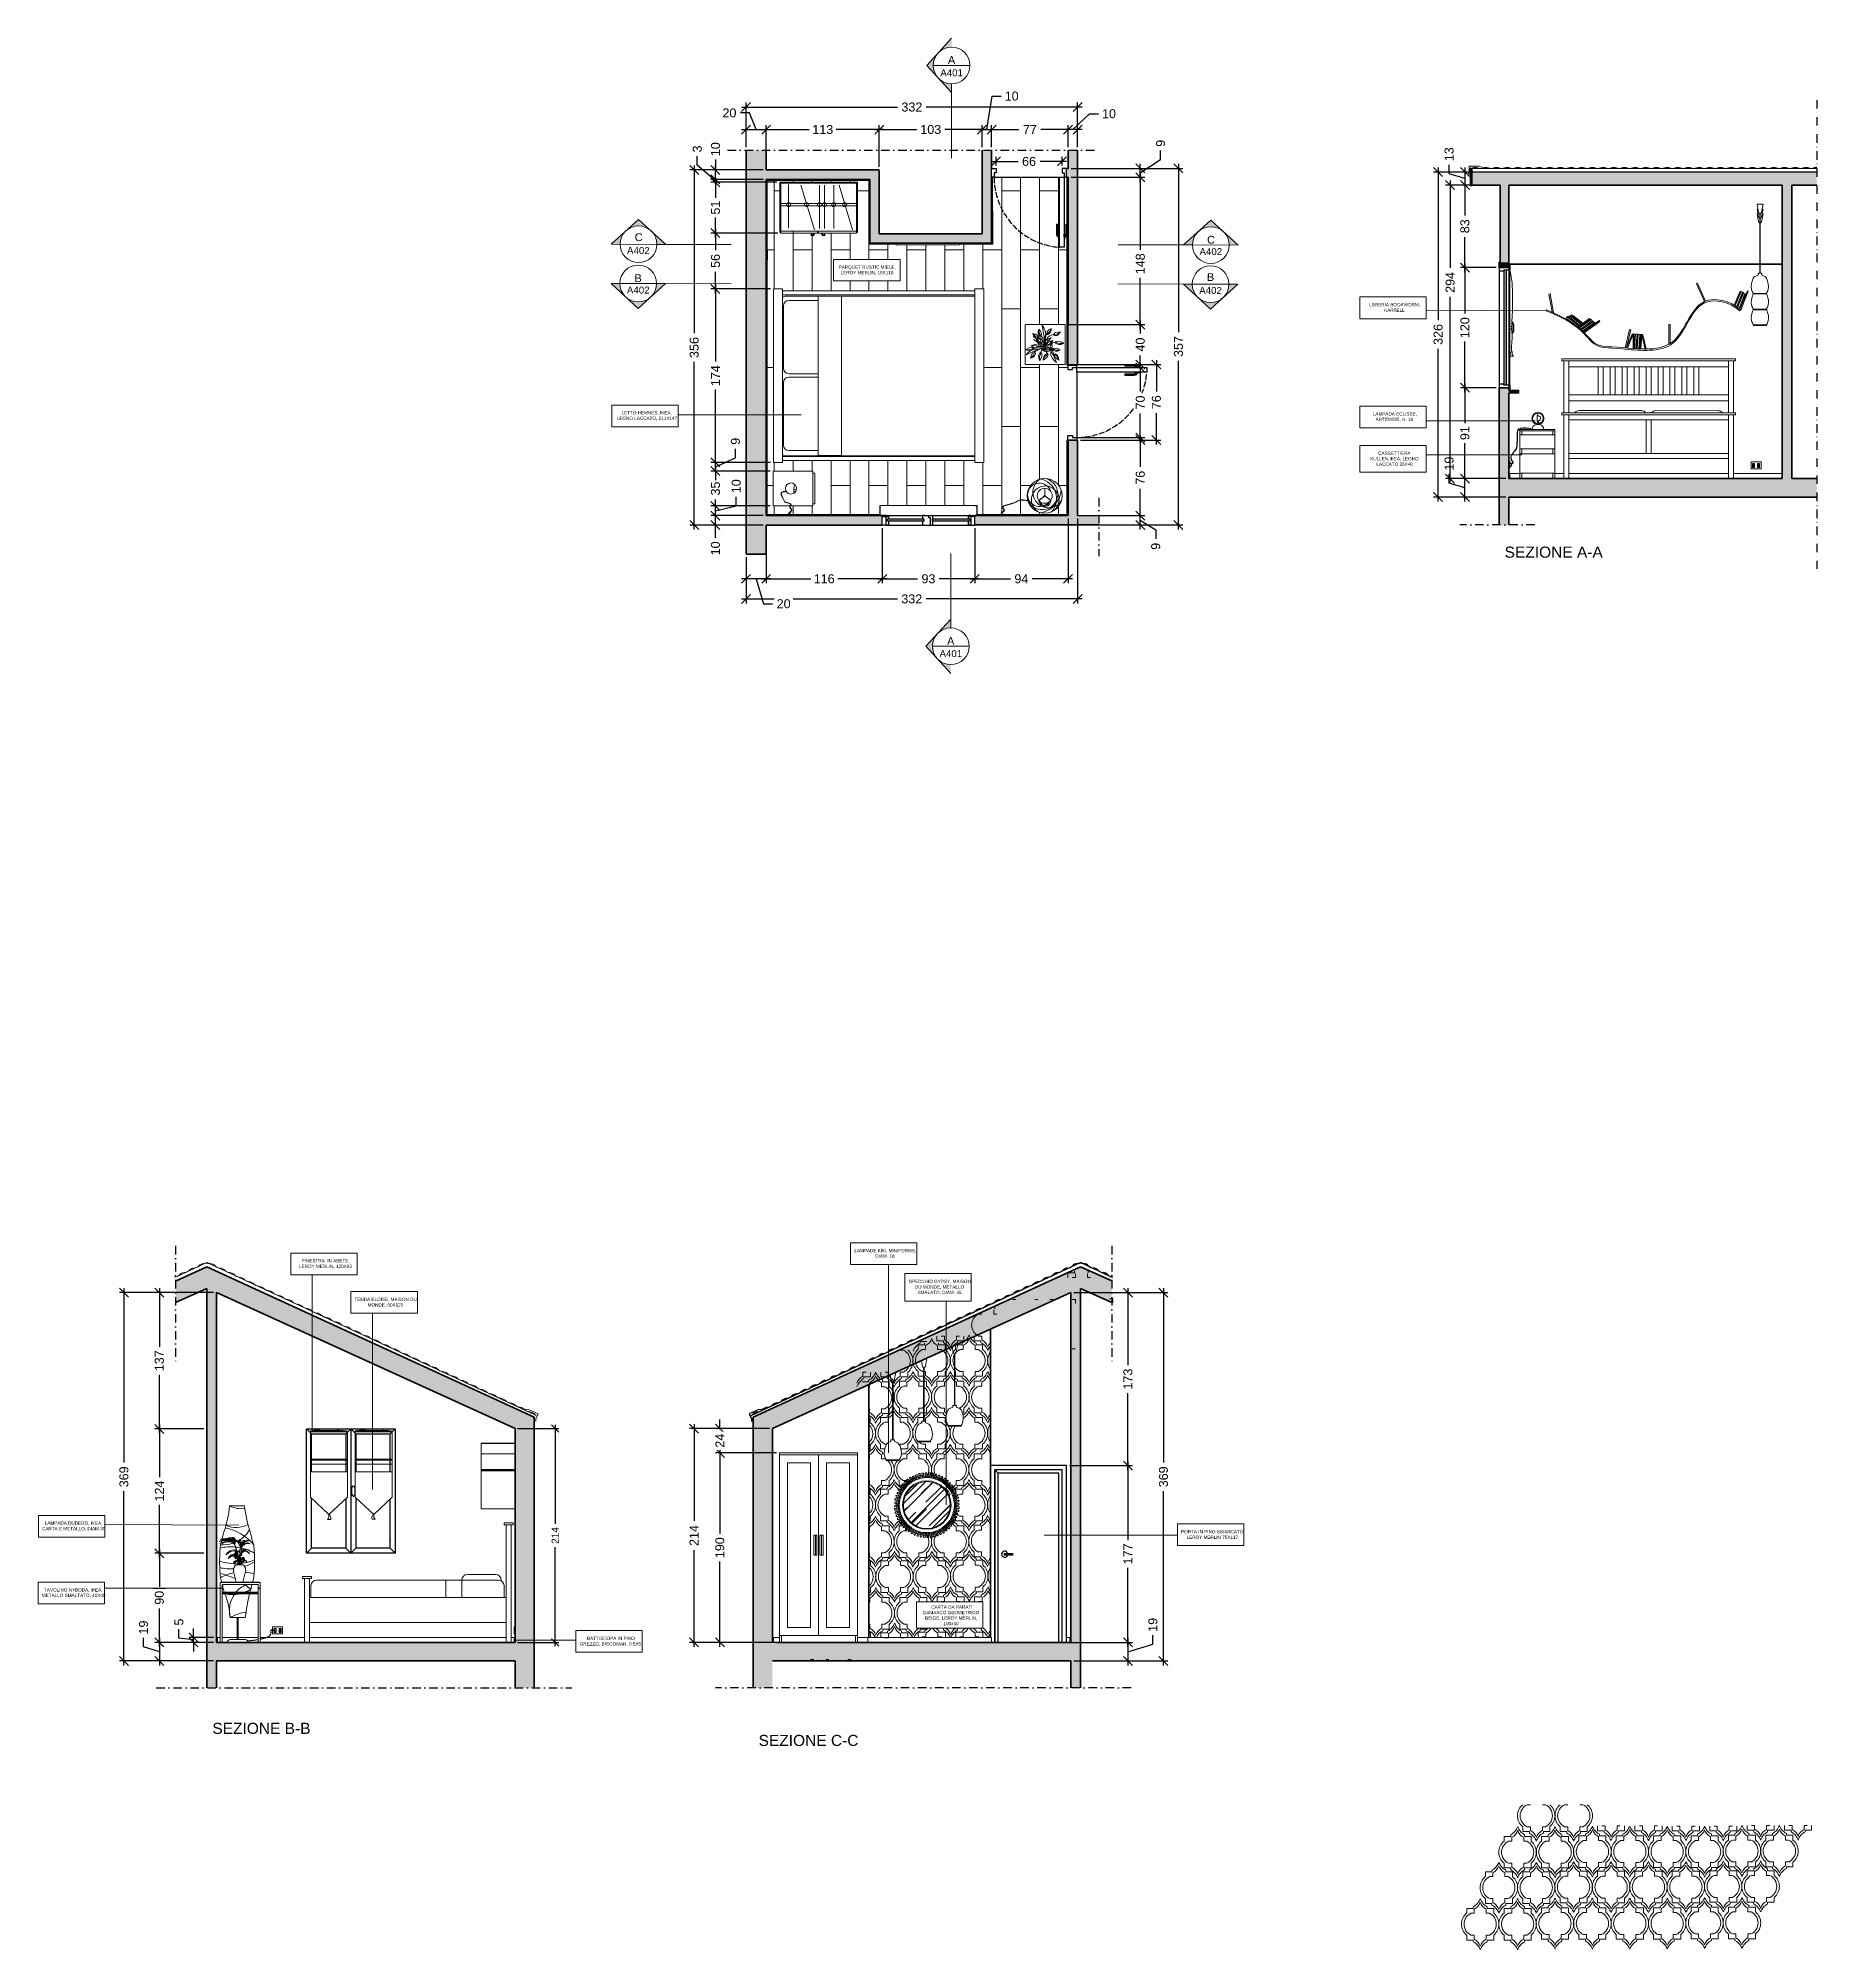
# Model space of a CAD drawing. Header units: inches. Extents: x -449 to 2669, y -1122 to 7170.
# Drawn here: x -449 to 1333, y -1122 to 794 of the extents above; entities that cross this region are included whole.
import ezdxf

# ---------------------------------------------------------------- set-up
doc = ezdxf.new("R2010")
doc.units = ezdxf.units.IN
doc.header["$MEASUREMENT"] = 0
doc.linetypes.add('ACAD_ISO02W100', pattern=[15, 12, -3])
doc.linetypes.add('DASHDOT', pattern=[1, 0.5, -0.25, 0, -0.25])
for name, color, linetype, lineweight in [('A-ANNO-DIMS', 3, 'Continuous', 18), ('A-ANNO-SYMB', 3, 'Continuous', 18), ('A-DETL-MBND', 3, 'Continuous', 18), ('A-DETL-MCUT', 4, 'Continuous', 25), ('A-DOOR-FULL', 4, 'Continuous', 25), ('A-ELEV-MBE1', 7, 'Continuous', 35), ('A-ELEV-MBE2', 4, 'Continuous', 25), ('A-FURN', 8, 'Continuous', 18), ('A-SECT-MCUT', 7, 'Continuous', 35), ('A-WALL-STUD', 3, 'Continuous', 18)]:
    doc.layers.add(name, color=color, linetype=linetype, lineweight=lineweight)
doc.layers.add('TRATTEGGIO', color=32, linetype='Continuous')
doc.styles.add('ARIAL', font='Arial.ttf')
doc.styles.get("Standard").update_dxf_attribs({"font": 'Arial.ttf'})
doc.dimstyles.new('TICK_36', dxfattribs={"dimtxt": 3.6, "dimasz": 3.6, "dimexe": 1.8, "dimexo": 1.2, "dimgap": 1.8, "dimtad": 0, "dimdec": 0, "dimzin": 0, "dimdsep": 46, "dimtxsty": 'ARIAL', "dimblk": 'OBLIQUE', "dimcen": 1.8, "dimdle": 1.8, "dimclrd": 256, "dimclrt": 256, "dimadec": 0, "dimazin": 0, "dimtfac": 1, "dimtdec": 0, "dimtmove": 1, "dimatfit": 3, "dimldrblk": 'OPEN90', "dimfxl": 1, "dimtfill": 1, "dimtolj": 1, "dimtzin": 0, "dimarcsym": 0})

msp = doc.modelspace()

# ---------------------------------------------------------------- texts
at = {"layer": 'A-ANNO-SYMB', "color": 3}
for s, height, p in [('A', 7.84, (462.6, 768.3)), ('A401', 6.95, (455, 755.9)), ('A', 7.84, (461.8, 186.1)), ('A401', 6.95, (454.2, 173.8))]:
    msp.add_text(s, height=height, dxfattribs=at).set_placement(p)
at = {"layer": 'A-ANNO-SYMB'}
for s, height, rotation, p in [('C', 7.84, 359.6725, (148.8, 590.7)), ('C', 7.84, 359.6725, (722.3, 588.1)), ('A402', 6.95, 359.8362, (141.1, 577.8)), ('A402', 6.95, 359.8362, (714.7, 576.7)), ('B', 7.84, 359.6725, (148.6, 549.6)), ('B', 7.84, 359.6725, (722.1, 550.7)), ('A402', 6.95, 359.8362, (141, 538.2)), ('A402', 6.95, 359.8362, (714.4, 537.8))]:
    msp.add_text(s, height=height, rotation=rotation, dxfattribs=at).set_placement(p)
at = {"layer": 'A-ANNO-SYMB', "color": 3, "char_height": 3.31, "attachment_point": 1}
for s, width, insert in [('\\pi5.33784;{\\C256;PARQUET RUSTIC MIELE, \\P\\pi7.39277;LEROY MERLIN, 19X118}', 66.452, (347.7, 566.3)), ('\\pi6.15751;{\\C256;LBRERIA BOOKWORM, \\P\\pi21.08396;KARTELL}', 62.085, (878.6, 528.6)), ('\\pi6.45107;{\\C256;LETTO HEMNES, IKEA, \\P\\pi1.64119;LEGNO LACCATO, 211X147}', 62.085, (129.2, 420.3)), ('\\pi9.74799;{\\C256;LAMPADA ECLISSE, \\P\\pi12.52553;ARTEMIDE, H. 18 }', 62.085, (878.6, 419.1)), ('\\pi15.16758;{\\C256;CASSETTIERA \\P\\pi7.1511;KULLEN,IKEA, LEGNO \\P\\pi13.36105;LACCATO 35X40}', 62.085, (878.6, 379.8)), ('\\pi0.80567;{\\C256;LAMPADE KiKi, MINIFORMS, \\P\\pi21.73883;DIAM. 18}', 62.085, (368.1, -419.4)), ('\\pi7.96404;{\\C256;FINESTRA  IN ABETE, \\P\\pi5.02843;LEROY MERLIN, 120X93}', 62.085, (-192.6, -429.6)), ('\\pi0.78308;{\\C256;SPECCHIO GYPSY, MAISON \\P\\pi6.94787;DU MONDE, METALLO \\P\\pi9.63508;SMALATO, DIAM. 45   }', 62.085, (422.6, -450.3)), ('\\pi0.33145;{\\C256;TENDA ELOISE, MAISON DU \\P\\pi13.49654;MONDE, 60X120}', 62.085, (-132.3, -468.3)), ('\\pi2.9735;{\\C256;LAMPADA DUDERO, IKEA, \\P\\pi0.21854;CARTA E METALLO, DIAM.30}', 62.085, (-445.3, -692.5)), ('\\pi0.35403;{\\C256;PORTA IN PINO SBIANCATO, \\P\\pi5.84137;LEROY MERLIN 75X117}', 62.085, (695.9, -701.1)), ('\\pi2.58961;{\\C256;TAVOLINO NYBODA, IKEA, \\P\\pi0.35403;METALLO SMALTATO, 40X40}', 62.085, (-445.6, -759.4)), ('\\pi11.62226;CARTA DA PARATI \\P\\pi3.33481;DAMASCO GEOMETRICO \\P\\pi5.45748;BEIGE, LEROY MERLIN, \\P\\pi23.81634;100x40', 62.085, (434.3, -776.6)), ('\\pi8.07695;{\\C256;BATTISCOPA IN PINO \\P\\pi0.71534;GREZZO, BRICOMAN, 0.5X5}', 62.085, (93, -808))]:
    msp.add_mtext_dynamic_manual_height_columns(s, width=width, gutter_width=1, heights=[0], dxfattribs=dict(at, insert=insert))
at = {"layer": 'A-ELEV-MBE1', "char_height": 11.119, "attachment_point": 1, "style": 'ARIAL'}
for s, insert in [('SEZIONE A-A', (1020.4, 284.5)), ('SEZIONE B-B', (-274.4, -894.3)), ('SEZIONE C-C', (272.9, -906.4))]:
    msp.add_mtext_dynamic_manual_height_columns(s, width=404.321, gutter_width=9, heights=[0], dxfattribs=dict(at, insert=insert))

# ---------------------------------------------------------------- blocks, each defined once
blk = doc.blocks.new('Sezioni')
h = blk.add_hatch(color=256)
h.dxf.hatch_style = 1
h.paths.add_polyline_path([(52264, 47221), (52418, 47221, -1), (53053, 47221), (53206, 47221), (52735, 47652)])
blk.add_lwpolyline([(52264, 47221), (53206, 47221), (52735, 47652)], close=True)
blk.add_circle((52735, 47221), 318)
blk = doc.blocks.new('_Oblique')
at = {"color": 0, "linetype": 'ByBlock', "lineweight": -2}
blk.add_line((-0.5, -0.5), (0.5, 0.5), dxfattribs=at)
blk = doc.blocks.new('*D17')
at = {"layer": 'A-ANNO-DIMS', "color": 0, "lineweight": -2, "transparency": 16777216}
for p, q in [((277.5, 662), (203.9, 662)), ((277.5, 306), (203.9, 306))]:
    blk.add_line(p, q, dxfattribs=at)
at = {"layer": 'A-ANNO-DIMS', "lineweight": -2, "transparency": 16777216}
for p, q in [((208.4, 666.5), (208.4, 498.4)), ((208.4, 301.5), (208.4, 469.6))]:
    blk.add_line(p, q, dxfattribs=at)
at = {"layer": 'Defpoints', "color": 0, "transparency": 16777216}
for p in [(208.4, 662), (280.5, 662), (280.5, 306)]:
    blk.add_point(p, dxfattribs=at)
at = {"layer": 'A-ANNO-DIMS', "lineweight": -2, "transparency": 16777216, "xscale": 9, "yscale": 9, "zscale": 9}
for p, rotation in [((208.4, 662), 90), ((208.4, 306), 270)]:
    blk.add_blockref('_Oblique', p, dxfattribs=dict(at, rotation=rotation))
at = {"layer": 'A-ANNO-DIMS', "transparency": 16777216, "insert": (208.4, 484), "char_height": 9, "attachment_point": 5, "rotation": 90, "style": 'ARIAL', "bg_fill": 3, "box_fill_scale": 1.25, "bg_fill_color": 256, "bg_fill_true_color": 13158600, "bg_fill_transparency": 0}
blk.add_mtext('\\A1;356', dxfattribs=at)
blk = doc.blocks.new('_Open90')
at = {"color": 0, "linetype": 'ByBlock', "lineweight": -2}
for p, q in [((0, 0), (-1, 0)), ((-0.5, 0.5), (0, 0)), ((0, 0), (-0.5, -0.5))]:
    blk.add_line(p, q, dxfattribs=at)
blk = doc.blocks.new('*D22')
at = {"layer": 'A-ANNO-DIMS', "color": 0, "lineweight": -2, "transparency": 16777216}
for p, q in [((292.1, 598.7), (225.2, 598.7)), ((284.7, 542.8), (225.2, 542.8))]:
    blk.add_line(p, q, dxfattribs=at)
at = {"layer": 'A-ANNO-DIMS', "lineweight": -2, "transparency": 16777216}
for p, q in [((229.7, 603.2), (229.7, 581.6)), ((229.7, 538.3), (229.7, 559.9))]:
    blk.add_line(p, q, dxfattribs=at)
at = {"layer": 'Defpoints', "color": 0, "transparency": 16777216}
for p in [(229.7, 598.7), (295.1, 598.7), (287.7, 542.8)]:
    blk.add_point(p, dxfattribs=at)
at = {"layer": 'A-ANNO-DIMS', "lineweight": -2, "transparency": 16777216, "xscale": 9, "yscale": 9, "zscale": 9}
for p, rotation in [((229.7, 598.7), 90), ((229.7, 542.8), 270)]:
    blk.add_blockref('_Oblique', p, dxfattribs=dict(at, rotation=rotation))
at = {"layer": 'A-ANNO-DIMS', "transparency": 16777216, "insert": (229.7, 570.8), "char_height": 9, "attachment_point": 5, "rotation": 90, "style": 'ARIAL', "bg_fill": 3, "box_fill_scale": 1.25, "bg_fill_color": 256, "bg_fill_true_color": 13158600, "bg_fill_transparency": 0}
blk.add_mtext('\\A1;56', dxfattribs=at)
blk = doc.blocks.new('*D23')
at = {"layer": 'A-ANNO-DIMS', "lineweight": -2, "transparency": 16777216}
for p, q in [((229.7, 654.2), (229.7, 634.2)), ((229.7, 594.2), (229.7, 614.2))]:
    blk.add_line(p, q, dxfattribs=at)
at = {"layer": 'A-ANNO-DIMS', "color": 0, "lineweight": -2, "transparency": 16777216}
for p, q in [((291.1, 649.7), (225.2, 649.7)), ((292.1, 598.7), (225.2, 598.7))]:
    blk.add_line(p, q, dxfattribs=at)
at = {"layer": 'Defpoints', "color": 0, "transparency": 16777216}
for p in [(229.7, 649.7), (294.1, 649.7), (295.1, 598.7)]:
    blk.add_point(p, dxfattribs=at)
at = {"layer": 'A-ANNO-DIMS', "lineweight": -2, "transparency": 16777216, "xscale": 9, "yscale": 9, "zscale": 9}
for p, rotation in [((229.7, 649.7), 90), ((229.7, 598.7), 270)]:
    blk.add_blockref('_Oblique', p, dxfattribs=dict(at, rotation=rotation))
at = {"layer": 'A-ANNO-DIMS', "transparency": 16777216, "insert": (229.7, 624.2), "char_height": 9, "attachment_point": 5, "rotation": 90, "style": 'ARIAL', "bg_fill": 3, "box_fill_scale": 1.25, "bg_fill_color": 256, "bg_fill_true_color": 13158600, "bg_fill_transparency": 0}
blk.add_mtext('\\A1;51', dxfattribs=at)
blk = doc.blocks.new('*D24')
at = {"layer": 'A-ANNO-DIMS', "lineweight": -2, "transparency": 16777216}
for p, q in [((211.5, 666.7), (211.5, 675.7)), ((229.7, 651.1), (211.5, 666.7)), ((229.7, 652.5), (229.7, 661.5)), ((229.7, 649.7), (229.7, 652.5)), ((229.7, 649.7), (229.7, 652.5)), ((229.7, 649.7), (229.7, 640.7))]:
    blk.add_line(p, q, dxfattribs=at)
at = {"layer": 'A-ANNO-DIMS', "color": 0, "lineweight": -2, "transparency": 16777216}
for p, q in [((277.5, 652.5), (225.2, 652.5)), ((291.1, 649.7), (225.2, 649.7))]:
    blk.add_line(p, q, dxfattribs=at)
at = {"layer": 'Defpoints', "color": 0, "transparency": 16777216}
for p in [(229.7, 652.5), (280.5, 652.5), (294.1, 649.7)]:
    blk.add_point(p, dxfattribs=at)
at = {"layer": 'A-ANNO-DIMS', "lineweight": -2, "transparency": 16777216, "xscale": 9, "yscale": 9, "zscale": 9}
for p, rotation in [((229.7, 652.5), 270), ((229.7, 649.7), 90)]:
    blk.add_blockref('_Oblique', p, dxfattribs=dict(at, rotation=rotation))
at = {"layer": 'A-ANNO-DIMS', "transparency": 16777216, "insert": (211.5, 683), "char_height": 9, "attachment_point": 5, "rotation": 90, "style": 'ARIAL', "bg_fill": 3, "box_fill_scale": 1.25, "bg_fill_color": 256, "bg_fill_true_color": 13158600, "bg_fill_transparency": 0}
blk.add_mtext('\\A1;3', dxfattribs=at)
blk = doc.blocks.new('*D25')
at = {"layer": 'A-ANNO-DIMS', "lineweight": -2, "transparency": 16777216}
for p, q in [((229.7, 672.3), (229.7, 662)), ((229.7, 648), (229.7, 666.5))]:
    blk.add_line(p, q, dxfattribs=at)
at = {"layer": 'A-ANNO-DIMS', "color": 0, "lineweight": -2, "transparency": 16777216}
for p, q in [((277.5, 662), (225.2, 662)), ((277.5, 652.5), (225.2, 652.5))]:
    blk.add_line(p, q, dxfattribs=at)
at = {"layer": 'Defpoints', "color": 0, "transparency": 16777216}
for p in [(229.7, 662), (280.5, 662), (280.5, 652.5)]:
    blk.add_point(p, dxfattribs=at)
at = {"layer": 'A-ANNO-DIMS', "lineweight": -2, "transparency": 16777216, "xscale": 9, "yscale": 9, "zscale": 9, "rotation": 270}
blk.add_blockref('_Oblique', (229.7, 652.5), dxfattribs=at)
at = {"layer": 'A-ANNO-DIMS', "transparency": 16777216, "insert": (229.7, 682.8), "char_height": 9, "attachment_point": 5, "rotation": 90, "style": 'ARIAL', "bg_fill": 3, "box_fill_scale": 1.25, "bg_fill_color": 256, "bg_fill_true_color": 13158600, "bg_fill_transparency": 0}
blk.add_mtext('\\A1;10', dxfattribs=at)
at = {"layer": 'A-ANNO-DIMS', "lineweight": -2, "transparency": 16777216, "xscale": 9, "yscale": 9, "zscale": 9, "rotation": 90}
blk.add_blockref('_Oblique', (229.7, 662), dxfattribs=at)
blk = doc.blocks.new('*D26')
at = {"layer": 'A-ANNO-DIMS', "color": 0, "lineweight": -2, "transparency": 16777216}
for p, q in [((277.5, 315.6), (225.2, 315.6)), ((277.5, 306), (225.2, 306))]:
    blk.add_line(p, q, dxfattribs=at)
at = {"layer": 'A-ANNO-DIMS', "lineweight": -2, "transparency": 16777216}
for p, q in [((229.7, 301.5), (229.7, 320.1)), ((229.7, 293.3), (229.7, 306))]:
    blk.add_line(p, q, dxfattribs=at)
at = {"layer": 'Defpoints', "color": 0, "transparency": 16777216}
for p in [(229.7, 315.6), (280.5, 315.6), (280.5, 306)]:
    blk.add_point(p, dxfattribs=at)
at = {"layer": 'A-ANNO-DIMS', "lineweight": -2, "transparency": 16777216, "xscale": 9, "yscale": 9, "zscale": 9, "rotation": 90}
blk.add_blockref('_Oblique', (229.7, 315.6), dxfattribs=at)
at = {"layer": 'A-ANNO-DIMS', "transparency": 16777216, "insert": (229.7, 282.7), "char_height": 9, "attachment_point": 5, "rotation": 90, "style": 'ARIAL', "bg_fill": 3, "box_fill_scale": 1.25, "bg_fill_color": 256, "bg_fill_true_color": 13158600, "bg_fill_transparency": 0}
blk.add_mtext('\\A1;10', dxfattribs=at)
at = {"layer": 'A-ANNO-DIMS', "lineweight": -2, "transparency": 16777216, "xscale": 9, "yscale": 9, "zscale": 9, "rotation": 270}
blk.add_blockref('_Oblique', (229.7, 306), dxfattribs=at)
blk = doc.blocks.new('*D27')
at = {"layer": 'A-ANNO-DIMS', "color": 0, "lineweight": -2, "transparency": 16777216}
for p, q in [((260.4, 684.7), (260.4, 729.5)), ((592.5, 684.7), (592.5, 729.5))]:
    blk.add_line(p, q, dxfattribs=at)
at = {"layer": 'A-ANNO-DIMS', "lineweight": -2, "transparency": 16777216}
for p, q in [((255.9, 725), (412.1, 725)), ((597, 725), (440.8, 725))]:
    blk.add_line(p, q, dxfattribs=at)
at = {"layer": 'Defpoints', "color": 0, "transparency": 16777216}
for p in [(592.5, 725), (260.4, 681.7), (592.5, 681.7)]:
    blk.add_point(p, dxfattribs=at)
at = {"layer": 'A-ANNO-DIMS', "lineweight": -2, "transparency": 16777216, "xscale": 9, "yscale": 9, "zscale": 9, "rotation": 180}
blk.add_blockref('_Oblique', (260.4, 725), dxfattribs=at)
at = {"layer": 'A-ANNO-DIMS', "lineweight": -2, "transparency": 16777216, "xscale": 9, "yscale": 9, "zscale": 9}
blk.add_blockref('_Oblique', (592.5, 725), dxfattribs=at)
at = {"layer": 'A-ANNO-DIMS', "transparency": 16777216, "insert": (426.5, 725), "char_height": 9, "attachment_point": 5, "style": 'ARIAL', "bg_fill": 3, "box_fill_scale": 1.25, "bg_fill_color": 256, "bg_fill_true_color": 13158600, "bg_fill_transparency": 0}
blk.add_mtext('\\A1;332', dxfattribs=at)
blk = doc.blocks.new('*D28')
at = {"layer": 'A-ANNO-DIMS', "lineweight": -2, "transparency": 16777216}
for p, q in [((263.8, 719.1), (254.8, 719.1)), ((270.5, 702.5), (263.8, 719.1)), ((255.9, 702.5), (285, 702.5))]:
    blk.add_line(p, q, dxfattribs=at)
at = {"layer": 'A-ANNO-DIMS', "color": 0, "lineweight": -2, "transparency": 16777216}
for p, q in [((260.4, 684.7), (260.4, 707)), ((280.5, 684.7), (280.5, 707))]:
    blk.add_line(p, q, dxfattribs=at)
at = {"layer": 'Defpoints', "color": 0, "transparency": 16777216}
for p in [(280.5, 702.5), (260.4, 681.7), (280.5, 681.7)]:
    blk.add_point(p, dxfattribs=at)
at = {"layer": 'A-ANNO-DIMS', "lineweight": -2, "transparency": 16777216, "xscale": 9, "yscale": 9, "zscale": 9}
blk.add_blockref('_Oblique', (280.5, 702.5), dxfattribs=at)
at = {"layer": 'A-ANNO-DIMS', "transparency": 16777216, "insert": (243.7, 719.1), "char_height": 9, "attachment_point": 5, "style": 'ARIAL', "bg_fill": 3, "box_fill_scale": 1.25, "bg_fill_color": 256, "bg_fill_true_color": 13158600, "bg_fill_transparency": 0}
blk.add_mtext('\\A1;20', dxfattribs=at)
at = {"layer": 'A-ANNO-DIMS', "lineweight": -2, "transparency": 16777216, "xscale": 9, "yscale": 9, "zscale": 9, "rotation": 180}
blk.add_blockref('_Oblique', (260.4, 702.5), dxfattribs=at)
blk = doc.blocks.new('*D29')
at = {"layer": 'A-ANNO-DIMS', "lineweight": -2, "transparency": 16777216}
for p, q in [((276, 702.5), (323.6, 702.5)), ((398.3, 702.5), (350.7, 702.5))]:
    blk.add_line(p, q, dxfattribs=at)
at = {"layer": 'A-ANNO-DIMS', "color": 0, "lineweight": -2, "transparency": 16777216}
for p, q in [((280.5, 665), (280.5, 707)), ((393.8, 665), (393.8, 707))]:
    blk.add_line(p, q, dxfattribs=at)
at = {"layer": 'Defpoints', "color": 0, "transparency": 16777216}
for p in [(393.8, 702.5), (280.5, 662), (393.8, 662)]:
    blk.add_point(p, dxfattribs=at)
at = {"layer": 'A-ANNO-DIMS', "lineweight": -2, "transparency": 16777216, "xscale": 9, "yscale": 9, "zscale": 9, "rotation": 180}
blk.add_blockref('_Oblique', (280.5, 702.5), dxfattribs=at)
at = {"layer": 'A-ANNO-DIMS', "lineweight": -2, "transparency": 16777216, "xscale": 9, "yscale": 9, "zscale": 9}
blk.add_blockref('_Oblique', (393.8, 702.5), dxfattribs=at)
at = {"layer": 'A-ANNO-DIMS', "transparency": 16777216, "insert": (337.2, 702.5), "char_height": 9, "attachment_point": 5, "style": 'ARIAL', "bg_fill": 3, "box_fill_scale": 1.25, "bg_fill_color": 256, "bg_fill_true_color": 13158600, "bg_fill_transparency": 0}
blk.add_mtext('\\A1;113', dxfattribs=at)
blk = doc.blocks.new('*D30')
at = {"layer": 'A-ANNO-DIMS', "lineweight": -2, "transparency": 16777216}
for p, q in [((389.3, 702.5), (431.3, 702.5)), ((501.4, 702.5), (459.4, 702.5))]:
    blk.add_line(p, q, dxfattribs=at)
at = {"layer": 'A-ANNO-DIMS', "color": 0, "lineweight": -2, "transparency": 16777216}
for p, q in [((393.8, 665), (393.8, 707)), ((496.9, 684.7), (496.9, 707))]:
    blk.add_line(p, q, dxfattribs=at)
at = {"layer": 'Defpoints', "color": 0, "transparency": 16777216}
for p in [(496.9, 702.5), (496.9, 681.7), (393.8, 662)]:
    blk.add_point(p, dxfattribs=at)
at = {"layer": 'A-ANNO-DIMS', "lineweight": -2, "transparency": 16777216, "xscale": 9, "yscale": 9, "zscale": 9, "rotation": 180}
blk.add_blockref('_Oblique', (393.8, 702.5), dxfattribs=at)
at = {"layer": 'A-ANNO-DIMS', "lineweight": -2, "transparency": 16777216, "xscale": 9, "yscale": 9, "zscale": 9}
blk.add_blockref('_Oblique', (496.9, 702.5), dxfattribs=at)
at = {"layer": 'A-ANNO-DIMS', "transparency": 16777216, "insert": (445.4, 702.5), "char_height": 9, "attachment_point": 5, "style": 'ARIAL', "bg_fill": 3, "box_fill_scale": 1.25, "bg_fill_color": 256, "bg_fill_true_color": 13158600, "bg_fill_transparency": 0}
blk.add_mtext('\\A1;103', dxfattribs=at)
blk = doc.blocks.new('*D31')
at = {"layer": 'A-ANNO-DIMS', "lineweight": -2, "transparency": 16777216}
for p, q in [((501.6, 702.5), (507, 736)), ((507, 736), (516, 736)), ((492.4, 702.5), (510.9, 702.5))]:
    blk.add_line(p, q, dxfattribs=at)
at = {"layer": 'A-ANNO-DIMS', "color": 0, "lineweight": -2, "transparency": 16777216}
for p, q in [((496.9, 684.7), (496.9, 707)), ((506.4, 684.7), (506.4, 707))]:
    blk.add_line(p, q, dxfattribs=at)
at = {"layer": 'Defpoints', "color": 0, "transparency": 16777216}
for p in [(506.4, 702.5), (496.9, 681.7), (506.4, 681.7)]:
    blk.add_point(p, dxfattribs=at)
at = {"layer": 'A-ANNO-DIMS', "lineweight": -2, "transparency": 16777216, "xscale": 9, "yscale": 9, "zscale": 9, "rotation": 180}
blk.add_blockref('_Oblique', (496.9, 702.5), dxfattribs=at)
at = {"layer": 'A-ANNO-DIMS', "lineweight": -2, "transparency": 16777216, "xscale": 9, "yscale": 9, "zscale": 9}
blk.add_blockref('_Oblique', (506.4, 702.5), dxfattribs=at)
at = {"layer": 'A-ANNO-DIMS', "transparency": 16777216, "insert": (526.5, 736), "char_height": 9, "attachment_point": 5, "style": 'ARIAL', "bg_fill": 3, "box_fill_scale": 1.25, "bg_fill_color": 256, "bg_fill_true_color": 13158600, "bg_fill_transparency": 0}
blk.add_mtext('\\A1;10', dxfattribs=at)
blk = doc.blocks.new('*D32')
at = {"layer": 'A-ANNO-DIMS', "lineweight": -2, "transparency": 16777216}
for p, q in [((501.9, 702.5), (533.7, 702.5)), ((587.5, 702.5), (555.6, 702.5))]:
    blk.add_line(p, q, dxfattribs=at)
at = {"layer": 'A-ANNO-DIMS', "color": 0, "lineweight": -2, "transparency": 16777216}
for p, q in [((506.4, 684.7), (506.4, 707)), ((583, 684.7), (583, 707))]:
    blk.add_line(p, q, dxfattribs=at)
at = {"layer": 'Defpoints', "color": 0, "transparency": 16777216}
for p in [(583, 702.5), (506.4, 681.7), (583, 681.7)]:
    blk.add_point(p, dxfattribs=at)
at = {"layer": 'A-ANNO-DIMS', "lineweight": -2, "transparency": 16777216, "xscale": 9, "yscale": 9, "zscale": 9, "rotation": 180}
blk.add_blockref('_Oblique', (506.4, 702.5), dxfattribs=at)
at = {"layer": 'A-ANNO-DIMS', "lineweight": -2, "transparency": 16777216, "xscale": 9, "yscale": 9, "zscale": 9}
blk.add_blockref('_Oblique', (583, 702.5), dxfattribs=at)
at = {"layer": 'A-ANNO-DIMS', "transparency": 16777216, "insert": (544.7, 702.5), "char_height": 9, "attachment_point": 5, "style": 'ARIAL', "bg_fill": 3, "box_fill_scale": 1.25, "bg_fill_color": 256, "bg_fill_true_color": 13158600, "bg_fill_transparency": 0}
blk.add_mtext('\\A1;77', dxfattribs=at)
blk = doc.blocks.new('*D33')
at = {"layer": 'A-ANNO-DIMS', "lineweight": -2, "transparency": 16777216}
for p, q in [((587.7, 702.5), (604.5, 718.3)), ((604.5, 718.3), (613.5, 718.3)), ((597, 702.5), (578.5, 702.5))]:
    blk.add_line(p, q, dxfattribs=at)
at = {"layer": 'A-ANNO-DIMS', "color": 0, "lineweight": -2, "transparency": 16777216}
for p, q in [((583, 684.7), (583, 707)), ((592.5, 684.7), (592.5, 707))]:
    blk.add_line(p, q, dxfattribs=at)
at = {"layer": 'Defpoints', "color": 0, "transparency": 16777216}
for p in [(583, 702.5), (583, 681.7), (592.5, 681.7)]:
    blk.add_point(p, dxfattribs=at)
at = {"layer": 'A-ANNO-DIMS', "lineweight": -2, "transparency": 16777216, "xscale": 9, "yscale": 9, "zscale": 9, "rotation": 180}
blk.add_blockref('_Oblique', (583, 702.5), dxfattribs=at)
at = {"layer": 'A-ANNO-DIMS', "lineweight": -2, "transparency": 16777216, "xscale": 9, "yscale": 9, "zscale": 9}
blk.add_blockref('_Oblique', (592.5, 702.5), dxfattribs=at)
at = {"layer": 'A-ANNO-DIMS', "transparency": 16777216, "insert": (624, 718.3), "char_height": 9, "attachment_point": 5, "style": 'ARIAL', "bg_fill": 3, "box_fill_scale": 1.25, "bg_fill_color": 256, "bg_fill_true_color": 13158600, "bg_fill_transparency": 0}
blk.add_mtext('\\A1;10', dxfattribs=at)
blk = doc.blocks.new('*D34')
at = {"layer": 'A-ANNO-DIMS', "color": 0, "lineweight": -2, "transparency": 16777216}
for p, q in [((510.9, 666.6), (510.9, 675)), ((577, 666.6), (577, 675))]:
    blk.add_line(p, q, dxfattribs=at)
at = {"layer": 'A-ANNO-DIMS', "lineweight": -2, "transparency": 16777216}
for p, q in [((506.4, 670.5), (532.9, 670.5)), ((581.5, 670.5), (554.9, 670.5))]:
    blk.add_line(p, q, dxfattribs=at)
at = {"layer": 'Defpoints', "color": 0, "transparency": 16777216}
for p in [(510.9, 663.6), (577, 670.5), (577, 663.6)]:
    blk.add_point(p, dxfattribs=at)
at = {"layer": 'A-ANNO-DIMS', "lineweight": -2, "transparency": 16777216, "xscale": 9, "yscale": 9, "zscale": 9, "rotation": 180}
blk.add_blockref('_Oblique', (510.9, 670.5), dxfattribs=at)
at = {"layer": 'A-ANNO-DIMS', "lineweight": -2, "transparency": 16777216, "xscale": 9, "yscale": 9, "zscale": 9}
blk.add_blockref('_Oblique', (577, 670.5), dxfattribs=at)
at = {"layer": 'A-ANNO-DIMS', "transparency": 16777216, "insert": (543.9, 670.5), "char_height": 9, "attachment_point": 5, "style": 'ARIAL', "bg_fill": 3, "box_fill_scale": 1.25, "bg_fill_color": 256, "bg_fill_true_color": 13158600, "bg_fill_transparency": 0}
blk.add_mtext('\\A1;66', dxfattribs=at)
blk = doc.blocks.new('*D35')
at = {"layer": 'A-ANNO-DIMS', "color": 0, "lineweight": -2, "transparency": 16777216}
for p, q in [((592.5, 312.6), (592.5, 227.5)), ((260.4, 273.9), (260.4, 227.5))]:
    blk.add_line(p, q, dxfattribs=at)
at = {"layer": 'A-ANNO-DIMS', "lineweight": -2, "transparency": 16777216}
for p, q in [((255.9, 232), (412.1, 232)), ((597, 232), (440.8, 232))]:
    blk.add_line(p, q, dxfattribs=at)
at = {"layer": 'Defpoints', "color": 0, "transparency": 16777216}
for p in [(592.5, 315.6), (260.4, 276.9), (592.5, 232)]:
    blk.add_point(p, dxfattribs=at)
at = {"layer": 'A-ANNO-DIMS', "lineweight": -2, "transparency": 16777216, "xscale": 9, "yscale": 9, "zscale": 9, "rotation": 180}
blk.add_blockref('_Oblique', (260.4, 232), dxfattribs=at)
at = {"layer": 'A-ANNO-DIMS', "lineweight": -2, "transparency": 16777216, "xscale": 9, "yscale": 9, "zscale": 9}
blk.add_blockref('_Oblique', (592.5, 232), dxfattribs=at)
at = {"layer": 'A-ANNO-DIMS', "transparency": 16777216, "insert": (426.4, 232), "char_height": 9, "attachment_point": 5, "style": 'ARIAL', "bg_fill": 3, "box_fill_scale": 1.25, "bg_fill_color": 256, "bg_fill_true_color": 13158600, "bg_fill_transparency": 0}
blk.add_mtext('\\A1;332', dxfattribs=at)
blk = doc.blocks.new('*D36')
at = {"layer": 'A-ANNO-DIMS', "color": 0, "lineweight": -2, "transparency": 16777216}
for p, q in [((260.4, 273.9), (260.4, 247.7)), ((280.5, 273.9), (280.5, 247.7))]:
    blk.add_line(p, q, dxfattribs=at)
at = {"layer": 'A-ANNO-DIMS', "lineweight": -2, "transparency": 16777216}
for p, q in [((285, 252.2), (255.9, 252.2)), ((270.5, 252.2), (277.9, 227.2)), ((277.9, 227.2), (286.9, 227.2))]:
    blk.add_line(p, q, dxfattribs=at)
at = {"layer": 'Defpoints', "color": 0, "transparency": 16777216}
for p in [(260.4, 276.9), (280.5, 276.9), (260.4, 252.2)]:
    blk.add_point(p, dxfattribs=at)
at = {"layer": 'A-ANNO-DIMS', "lineweight": -2, "transparency": 16777216, "xscale": 9, "yscale": 9, "zscale": 9, "rotation": 180}
blk.add_blockref('_Oblique', (260.4, 252.2), dxfattribs=at)
at = {"layer": 'A-ANNO-DIMS', "lineweight": -2, "transparency": 16777216, "xscale": 9, "yscale": 9, "zscale": 9}
blk.add_blockref('_Oblique', (280.5, 252.2), dxfattribs=at)
at = {"layer": 'A-ANNO-DIMS', "transparency": 16777216, "insert": (298, 227.2), "char_height": 9, "attachment_point": 5, "style": 'ARIAL', "bg_fill": 3, "box_fill_scale": 1.25, "bg_fill_color": 256, "bg_fill_true_color": 13158600, "bg_fill_transparency": 0}
blk.add_mtext('\\A1;20', dxfattribs=at)
blk = doc.blocks.new('*D37')
at = {"layer": 'A-ANNO-DIMS', "color": 0, "lineweight": -2, "transparency": 16777216}
for p, q in [((280.5, 303), (280.5, 247.7)), ((396.8, 303), (396.8, 247.7))]:
    blk.add_line(p, q, dxfattribs=at)
at = {"layer": 'A-ANNO-DIMS', "lineweight": -2, "transparency": 16777216}
for p, q in [((276, 252.2), (325.1, 252.2)), ((401.3, 252.2), (352.2, 252.2))]:
    blk.add_line(p, q, dxfattribs=at)
at = {"layer": 'Defpoints', "color": 0, "transparency": 16777216}
for p in [(280.5, 306), (396.8, 306), (396.8, 252.2)]:
    blk.add_point(p, dxfattribs=at)
at = {"layer": 'A-ANNO-DIMS', "lineweight": -2, "transparency": 16777216, "xscale": 9, "yscale": 9, "zscale": 9, "rotation": 180}
blk.add_blockref('_Oblique', (280.5, 252.2), dxfattribs=at)
at = {"layer": 'A-ANNO-DIMS', "lineweight": -2, "transparency": 16777216, "xscale": 9, "yscale": 9, "zscale": 9}
blk.add_blockref('_Oblique', (396.8, 252.2), dxfattribs=at)
at = {"layer": 'A-ANNO-DIMS', "transparency": 16777216, "insert": (338.6, 252.2), "char_height": 9, "attachment_point": 5, "style": 'ARIAL', "bg_fill": 3, "box_fill_scale": 1.25, "bg_fill_color": 256, "bg_fill_true_color": 13158600, "bg_fill_transparency": 0}
blk.add_mtext('\\A1;116', dxfattribs=at)
blk = doc.blocks.new('*D38')
at = {"layer": 'A-ANNO-DIMS', "color": 0, "lineweight": -2, "transparency": 16777216}
for p, q in [((396.8, 303), (396.8, 247.7)), ((489.5, 303), (489.5, 247.7))]:
    blk.add_line(p, q, dxfattribs=at)
at = {"layer": 'A-ANNO-DIMS', "lineweight": -2, "transparency": 16777216}
for p, q in [((392.3, 252.2), (432.2, 252.2)), ((494, 252.2), (454, 252.2))]:
    blk.add_line(p, q, dxfattribs=at)
at = {"layer": 'Defpoints', "color": 0, "transparency": 16777216}
for p in [(396.8, 306), (489.5, 306), (396.8, 252.2)]:
    blk.add_point(p, dxfattribs=at)
at = {"layer": 'A-ANNO-DIMS', "lineweight": -2, "transparency": 16777216, "xscale": 9, "yscale": 9, "zscale": 9, "rotation": 180}
blk.add_blockref('_Oblique', (396.8, 252.2), dxfattribs=at)
at = {"layer": 'A-ANNO-DIMS', "lineweight": -2, "transparency": 16777216, "xscale": 9, "yscale": 9, "zscale": 9}
blk.add_blockref('_Oblique', (489.5, 252.2), dxfattribs=at)
at = {"layer": 'A-ANNO-DIMS', "transparency": 16777216, "insert": (443.1, 252.2), "char_height": 9, "attachment_point": 5, "style": 'ARIAL', "bg_fill": 3, "box_fill_scale": 1.25, "bg_fill_color": 256, "bg_fill_true_color": 13158600, "bg_fill_transparency": 0}
blk.add_mtext('\\A1;93', dxfattribs=at)
blk = doc.blocks.new('*D39')
at = {"layer": 'A-ANNO-DIMS', "color": 0, "lineweight": -2, "transparency": 16777216}
for p, q in [((583, 312.6), (583, 247.7)), ((489.5, 303), (489.5, 247.7))]:
    blk.add_line(p, q, dxfattribs=at)
at = {"layer": 'A-ANNO-DIMS', "lineweight": -2, "transparency": 16777216}
for p, q in [((485, 252.2), (525.3, 252.2)), ((587.5, 252.2), (547.1, 252.2))]:
    blk.add_line(p, q, dxfattribs=at)
at = {"layer": 'Defpoints', "color": 0, "transparency": 16777216}
for p in [(583, 315.6), (489.5, 306), (583, 252.2)]:
    blk.add_point(p, dxfattribs=at)
at = {"layer": 'A-ANNO-DIMS', "lineweight": -2, "transparency": 16777216, "xscale": 9, "yscale": 9, "zscale": 9, "rotation": 180}
blk.add_blockref('_Oblique', (489.5, 252.2), dxfattribs=at)
at = {"layer": 'A-ANNO-DIMS', "lineweight": -2, "transparency": 16777216, "xscale": 9, "yscale": 9, "zscale": 9}
blk.add_blockref('_Oblique', (583, 252.2), dxfattribs=at)
at = {"layer": 'A-ANNO-DIMS', "transparency": 16777216, "insert": (536.2, 252.2), "char_height": 9, "attachment_point": 5, "style": 'ARIAL', "bg_fill": 3, "box_fill_scale": 1.25, "bg_fill_color": 256, "bg_fill_true_color": 13158600, "bg_fill_transparency": 0}
blk.add_mtext('\\A1;94', dxfattribs=at)
blk = doc.blocks.new('*D40')
at = {"layer": 'A-ANNO-DIMS', "color": 0, "lineweight": -2, "transparency": 16777216}
for p, q in [((586, 663.6), (698.1, 663.6)), ((595.5, 306.3), (698.1, 306.3))]:
    blk.add_line(p, q, dxfattribs=at)
at = {"layer": 'A-ANNO-DIMS', "lineweight": -2, "transparency": 16777216}
for p, q in [((693.6, 668.1), (693.6, 499.4)), ((693.6, 301.8), (693.6, 470.6))]:
    blk.add_line(p, q, dxfattribs=at)
at = {"layer": 'Defpoints', "color": 0, "transparency": 16777216}
for p in [(583, 663.6), (693.6, 663.6), (592.5, 306.3)]:
    blk.add_point(p, dxfattribs=at)
at = {"layer": 'A-ANNO-DIMS', "lineweight": -2, "transparency": 16777216, "xscale": 9, "yscale": 9, "zscale": 9}
for p, rotation in [((693.6, 663.6), 90), ((693.6, 306.3), 270)]:
    blk.add_blockref('_Oblique', p, dxfattribs=dict(at, rotation=rotation))
at = {"layer": 'A-ANNO-DIMS', "transparency": 16777216, "insert": (693.6, 485), "char_height": 9, "attachment_point": 5, "rotation": 90, "style": 'ARIAL', "bg_fill": 3, "box_fill_scale": 1.25, "bg_fill_color": 256, "bg_fill_true_color": 13158600, "bg_fill_transparency": 0}
blk.add_mtext('\\A1;357', dxfattribs=at)
blk = doc.blocks.new('*D41')
at = {"layer": 'A-ANNO-DIMS', "color": 0, "lineweight": -2, "transparency": 16777216}
for p, q in [((595.5, 315.6), (659.9, 315.6)), ((595.5, 306.3), (659.9, 306.3))]:
    blk.add_line(p, q, dxfattribs=at)
at = {"layer": 'A-ANNO-DIMS', "lineweight": -2, "transparency": 16777216}
for p, q in [((655.4, 301.8), (655.4, 320.1)), ((655.4, 311), (670.8, 301.2)), ((670.8, 301.2), (670.8, 292.2))]:
    blk.add_line(p, q, dxfattribs=at)
at = {"layer": 'Defpoints', "color": 0, "transparency": 16777216}
for p in [(592.5, 315.6), (655.4, 315.6), (592.5, 306.3)]:
    blk.add_point(p, dxfattribs=at)
at = {"layer": 'A-ANNO-DIMS', "lineweight": -2, "transparency": 16777216, "xscale": 9, "yscale": 9, "zscale": 9}
for p, rotation in [((655.4, 315.6), 90), ((655.4, 306.3), 270)]:
    blk.add_blockref('_Oblique', p, dxfattribs=dict(at, rotation=rotation))
at = {"layer": 'A-ANNO-DIMS', "transparency": 16777216, "insert": (670.8, 284.8), "char_height": 9, "attachment_point": 5, "rotation": 90, "style": 'ARIAL', "bg_fill": 3, "box_fill_scale": 1.25, "bg_fill_color": 256, "bg_fill_true_color": 13158600, "bg_fill_transparency": 0}
blk.add_mtext('\\A1;9', dxfattribs=at)
blk = doc.blocks.new('*D45')
at = {"layer": 'A-ANNO-DIMS', "color": 0, "lineweight": -2, "transparency": 16777216}
for p, q in [((595.5, 467), (676, 467)), ((595.4, 391.3), (676, 391.3))]:
    blk.add_line(p, q, dxfattribs=at)
at = {"layer": 'A-ANNO-DIMS', "lineweight": -2, "transparency": 16777216}
for p, q in [((671.5, 471.5), (671.5, 440.1)), ((671.5, 386.8), (671.5, 418.2))]:
    blk.add_line(p, q, dxfattribs=at)
at = {"layer": 'Defpoints', "color": 0, "transparency": 16777216}
for p in [(592.5, 467), (671.5, 467), (592.4, 391.3)]:
    blk.add_point(p, dxfattribs=at)
at = {"layer": 'A-ANNO-DIMS', "lineweight": -2, "transparency": 16777216, "xscale": 9, "yscale": 9, "zscale": 9}
for p, rotation in [((671.5, 467), 90), ((671.5, 391.3), 270)]:
    blk.add_blockref('_Oblique', p, dxfattribs=dict(at, rotation=rotation))
at = {"layer": 'A-ANNO-DIMS', "transparency": 16777216, "insert": (671.5, 429.2), "char_height": 9, "attachment_point": 5, "rotation": 90, "style": 'ARIAL', "bg_fill": 3, "box_fill_scale": 1.25, "bg_fill_color": 256, "bg_fill_true_color": 13158600, "bg_fill_transparency": 0}
blk.add_mtext('\\A1;76', dxfattribs=at)
blk = doc.blocks.new('*D47')
at = {"layer": 'A-ANNO-DIMS', "color": 0, "lineweight": -2, "transparency": 16777216}
for p, q in [((594.9, 463.9), (659.9, 463.9)), ((594.9, 393.8), (659.9, 393.8))]:
    blk.add_line(p, q, dxfattribs=at)
at = {"layer": 'A-ANNO-DIMS', "lineweight": -2, "transparency": 16777216}
for p, q in [((655.4, 468.4), (655.4, 439.8)), ((655.4, 389.3), (655.4, 417.9))]:
    blk.add_line(p, q, dxfattribs=at)
at = {"layer": 'Defpoints', "color": 0, "transparency": 16777216}
for p in [(591.9, 463.9), (655.4, 463.9), (591.9, 393.8)]:
    blk.add_point(p, dxfattribs=at)
at = {"layer": 'A-ANNO-DIMS', "lineweight": -2, "transparency": 16777216, "xscale": 9, "yscale": 9, "zscale": 9}
for p, rotation in [((655.4, 463.9), 90), ((655.4, 393.8), 270)]:
    blk.add_blockref('_Oblique', p, dxfattribs=dict(at, rotation=rotation))
at = {"layer": 'A-ANNO-DIMS', "transparency": 16777216, "insert": (655.4, 428.9), "char_height": 9, "attachment_point": 5, "rotation": 90, "style": 'ARIAL', "bg_fill": 3, "box_fill_scale": 1.25, "bg_fill_color": 256, "bg_fill_true_color": 13158600, "bg_fill_transparency": 0}
blk.add_mtext('\\A1;70', dxfattribs=at)
blk = doc.blocks.new('*D49')
at = {"layer": 'A-ANNO-DIMS', "lineweight": -2, "transparency": 16777216}
for p, q in [((655.4, 659.1), (675.7, 672.4)), ((675.7, 672.4), (675.7, 681.4)), ((655.4, 650.1), (655.4, 668.1))]:
    blk.add_line(p, q, dxfattribs=at)
at = {"layer": 'A-ANNO-DIMS', "color": 0, "lineweight": -2, "transparency": 16777216}
for p, q in [((586, 663.6), (659.9, 663.6)), ((586, 654.6), (659.9, 654.6))]:
    blk.add_line(p, q, dxfattribs=at)
at = {"layer": 'Defpoints', "color": 0, "transparency": 16777216}
for p in [(583, 663.6), (583, 654.6), (655.4, 663.6)]:
    blk.add_point(p, dxfattribs=at)
at = {"layer": 'A-ANNO-DIMS', "lineweight": -2, "transparency": 16777216, "xscale": 9, "yscale": 9, "zscale": 9}
for p, rotation in [((655.4, 663.6), 90), ((655.4, 654.6), 270)]:
    blk.add_blockref('_Oblique', p, dxfattribs=dict(at, rotation=rotation))
at = {"layer": 'A-ANNO-DIMS', "transparency": 16777216, "insert": (675.7, 688.7), "char_height": 9, "attachment_point": 5, "rotation": 90, "style": 'ARIAL', "bg_fill": 3, "box_fill_scale": 1.25, "bg_fill_color": 256, "bg_fill_true_color": 13158600, "bg_fill_transparency": 0}
blk.add_mtext('\\A1;9', dxfattribs=at)
blk = doc.blocks.new('*D50')
at = {"layer": 'A-ANNO-DIMS', "color": 0, "lineweight": -2, "transparency": 16777216}
for p, q in [((984.6, 659.9), (949.3, 659.9)), ((1021.5, 334.2), (949.3, 334.2))]:
    blk.add_line(p, q, dxfattribs=at)
at = {"layer": 'A-ANNO-DIMS', "lineweight": -2, "transparency": 16777216}
for p, q in [((953.8, 664.4), (953.8, 511.4)), ((953.8, 329.7), (953.8, 482.7))]:
    blk.add_line(p, q, dxfattribs=at)
at = {"layer": 'Defpoints', "color": 0, "transparency": 16777216}
for p in [(953.8, 659.9), (987.6, 659.9), (1024.5, 334.2)]:
    blk.add_point(p, dxfattribs=at)
at = {"layer": 'A-ANNO-DIMS', "lineweight": -2, "transparency": 16777216, "xscale": 9, "yscale": 9, "zscale": 9}
for p, rotation in [((953.8, 659.9), 90), ((953.8, 334.2), 270)]:
    blk.add_blockref('_Oblique', p, dxfattribs=dict(at, rotation=rotation))
at = {"layer": 'A-ANNO-DIMS', "transparency": 16777216, "insert": (953.8, 497.1), "char_height": 9, "attachment_point": 5, "rotation": 90, "style": 'ARIAL', "bg_fill": 3, "box_fill_scale": 1.25, "bg_fill_color": 256, "bg_fill_true_color": 13158600, "bg_fill_transparency": 0}
blk.add_mtext('\\A1;326', dxfattribs=at)
blk = doc.blocks.new('*D51')
at = {"layer": 'A-ANNO-DIMS', "lineweight": -2, "transparency": 16777216}
for p, q in [((964.8, 348.2), (964.8, 357.2)), ((980.6, 343.4), (964.8, 348.2)), ((980.6, 329.7), (980.6, 357.2))]:
    blk.add_line(p, q, dxfattribs=at)
at = {"layer": 'A-ANNO-DIMS', "color": 0, "lineweight": -2, "transparency": 16777216}
for p, q in [((1021.5, 352.7), (976.1, 352.7)), ((1021.5, 334.2), (976.1, 334.2))]:
    blk.add_line(p, q, dxfattribs=at)
at = {"layer": 'Defpoints', "color": 0, "transparency": 16777216}
for p in [(1024.5, 352.7), (1024.5, 334.2)]:
    blk.add_point(p, dxfattribs=at)
at = {"layer": 'A-ANNO-DIMS', "lineweight": -2, "transparency": 16777216, "xscale": 9, "yscale": 9, "zscale": 9, "rotation": 270}
blk.add_blockref('_Oblique', (980.6, 334.2), dxfattribs=at)
at = {"layer": 'A-ANNO-DIMS', "transparency": 16777216, "insert": (964.8, 367.7), "char_height": 9, "attachment_point": 5, "rotation": 90, "style": 'ARIAL', "bg_fill": 3, "box_fill_scale": 1.25, "bg_fill_color": 256, "bg_fill_true_color": 13158600, "bg_fill_transparency": 0}
blk.add_mtext('\\A1;19', dxfattribs=at)
at = {"layer": 'Defpoints', "color": 0, "transparency": 16777216}
blk.add_point((980.6, 352.7), dxfattribs=at)
at = {"layer": 'A-ANNO-DIMS', "lineweight": -2, "transparency": 16777216, "xscale": 9, "yscale": 9, "zscale": 9, "rotation": 90}
blk.add_blockref('_Oblique', (980.6, 352.7), dxfattribs=at)
blk = doc.blocks.new('*D52')
at = {"layer": 'A-ANNO-DIMS', "color": 0, "lineweight": -2, "transparency": 16777216}
for p, q in [((1012, 443.7), (976.1, 443.7)), ((1021.5, 352.7), (976.1, 352.7))]:
    blk.add_line(p, q, dxfattribs=at)
at = {"layer": 'A-ANNO-DIMS', "lineweight": -2, "transparency": 16777216}
for p, q in [((980.6, 448.2), (980.6, 408.2)), ((980.6, 348.2), (980.6, 388.2))]:
    blk.add_line(p, q, dxfattribs=at)
at = {"layer": 'Defpoints', "color": 0, "transparency": 16777216}
for p in [(980.6, 443.7), (1015, 443.7), (1024.5, 352.7)]:
    blk.add_point(p, dxfattribs=at)
at = {"layer": 'A-ANNO-DIMS', "lineweight": -2, "transparency": 16777216, "xscale": 9, "yscale": 9, "zscale": 9}
for p, rotation in [((980.6, 443.7), 90), ((980.6, 352.7), 270)]:
    blk.add_blockref('_Oblique', p, dxfattribs=dict(at, rotation=rotation))
at = {"layer": 'A-ANNO-DIMS', "transparency": 16777216, "insert": (980.6, 398.2), "char_height": 9, "attachment_point": 5, "rotation": 90, "style": 'ARIAL', "bg_fill": 3, "box_fill_scale": 1.25, "bg_fill_color": 256, "bg_fill_true_color": 13158600, "bg_fill_transparency": 0}
blk.add_mtext('\\A1;91', dxfattribs=at)
blk = doc.blocks.new('*D53')
at = {"layer": 'A-ANNO-DIMS', "color": 0, "lineweight": -2, "transparency": 16777216}
for p, q in [((1012, 564.2), (976.1, 564.2)), ((1012, 443.7), (976.1, 443.7))]:
    blk.add_line(p, q, dxfattribs=at)
at = {"layer": 'A-ANNO-DIMS', "lineweight": -2, "transparency": 16777216}
for p, q in [((980.6, 568.7), (980.6, 518)), ((980.6, 439.2), (980.6, 489.9))]:
    blk.add_line(p, q, dxfattribs=at)
at = {"layer": 'Defpoints', "color": 0, "transparency": 16777216}
for p in [(980.6, 564.2), (1015, 564.2), (1015, 443.7)]:
    blk.add_point(p, dxfattribs=at)
at = {"layer": 'A-ANNO-DIMS', "lineweight": -2, "transparency": 16777216, "xscale": 9, "yscale": 9, "zscale": 9}
for p, rotation in [((980.6, 564.2), 90), ((980.6, 443.7), 270)]:
    blk.add_blockref('_Oblique', p, dxfattribs=dict(at, rotation=rotation))
at = {"layer": 'A-ANNO-DIMS', "transparency": 16777216, "insert": (980.6, 503.9), "char_height": 9, "attachment_point": 5, "rotation": 90, "style": 'ARIAL', "bg_fill": 3, "box_fill_scale": 1.25, "bg_fill_color": 256, "bg_fill_true_color": 13158600, "bg_fill_transparency": 0}
blk.add_mtext('\\A1;120', dxfattribs=at)
blk = doc.blocks.new('*D54')
at = {"layer": 'A-ANNO-DIMS', "lineweight": -2, "transparency": 16777216}
for p, q in [((980.6, 651.4), (980.6, 616.4)), ((980.6, 559.7), (980.6, 594.7))]:
    blk.add_line(p, q, dxfattribs=at)
at = {"layer": 'A-ANNO-DIMS', "color": 0, "lineweight": -2, "transparency": 16777216}
for p, q in [((1013, 646.9), (976.1, 646.9)), ((1012, 564.2), (976.1, 564.2))]:
    blk.add_line(p, q, dxfattribs=at)
at = {"layer": 'Defpoints', "color": 0, "transparency": 16777216}
for p in [(980.6, 646.9), (1016, 646.9), (1015, 564.2)]:
    blk.add_point(p, dxfattribs=at)
at = {"layer": 'A-ANNO-DIMS', "lineweight": -2, "transparency": 16777216, "xscale": 9, "yscale": 9, "zscale": 9}
for p, rotation in [((980.6, 646.9), 90), ((980.6, 564.2), 270)]:
    blk.add_blockref('_Oblique', p, dxfattribs=dict(at, rotation=rotation))
at = {"layer": 'A-ANNO-DIMS', "transparency": 16777216, "insert": (980.6, 605.5), "char_height": 9, "attachment_point": 5, "rotation": 90, "style": 'ARIAL', "bg_fill": 3, "box_fill_scale": 1.25, "bg_fill_color": 256, "bg_fill_true_color": 13158600, "bg_fill_transparency": 0}
blk.add_mtext('\\A1;83', dxfattribs=at)
blk = doc.blocks.new('*D55')
at = {"layer": 'A-ANNO-DIMS', "lineweight": -2, "transparency": 16777216}
for p, q in [((964.8, 658.2), (964.8, 667.2)), ((980.6, 653.4), (964.8, 658.2)), ((980.6, 664.4), (980.6, 642.4))]:
    blk.add_line(p, q, dxfattribs=at)
at = {"layer": 'A-ANNO-DIMS', "color": 0, "lineweight": -2, "transparency": 16777216}
for p, q in [((984.6, 659.9), (976.1, 659.9)), ((984.6, 646.9), (976.1, 646.9))]:
    blk.add_line(p, q, dxfattribs=at)
at = {"layer": 'Defpoints', "color": 0, "transparency": 16777216}
for p in [(987.6, 659.9), (980.6, 646.9), (987.6, 646.9)]:
    blk.add_point(p, dxfattribs=at)
at = {"layer": 'A-ANNO-DIMS', "lineweight": -2, "transparency": 16777216, "xscale": 9, "yscale": 9, "zscale": 9, "rotation": 270}
blk.add_blockref('_Oblique', (980.6, 646.9), dxfattribs=at)
at = {"layer": 'A-ANNO-DIMS', "transparency": 16777216, "insert": (964.8, 677.7), "char_height": 9, "attachment_point": 5, "rotation": 90, "style": 'ARIAL', "bg_fill": 3, "box_fill_scale": 1.25, "bg_fill_color": 256, "bg_fill_true_color": 13158600, "bg_fill_transparency": 0}
blk.add_mtext('\\A1;13', dxfattribs=at)
at = {"layer": 'A-ANNO-DIMS', "lineweight": -2, "transparency": 16777216, "xscale": 9, "yscale": 9, "zscale": 9, "rotation": 90}
blk.add_blockref('_Oblique', (980.6, 659.9), dxfattribs=at)
blk = doc.blocks.new('*D56')
at = {"layer": 'A-ANNO-DIMS', "lineweight": -2, "transparency": 16777216}
for p, q in [((965.8, 651.4), (965.8, 563.9)), ((965.8, 348.2), (965.8, 534.8))]:
    blk.add_line(p, q, dxfattribs=at)
at = {"layer": 'A-ANNO-DIMS', "color": 0, "lineweight": -2, "transparency": 16777216}
for p, q in [((1013, 646.9), (961.3, 646.9)), ((1012, 352.7), (961.3, 352.7))]:
    blk.add_line(p, q, dxfattribs=at)
at = {"layer": 'Defpoints', "color": 0, "transparency": 16777216}
for p in [(965.8, 646.9), (1016, 646.9), (1015, 352.7)]:
    blk.add_point(p, dxfattribs=at)
at = {"layer": 'A-ANNO-DIMS', "lineweight": -2, "transparency": 16777216, "xscale": 9, "yscale": 9, "zscale": 9}
for p, rotation in [((965.8, 646.9), 90), ((965.8, 352.7), 270)]:
    blk.add_blockref('_Oblique', p, dxfattribs=dict(at, rotation=rotation))
at = {"layer": 'A-ANNO-DIMS', "transparency": 16777216, "insert": (965.8, 549.3), "char_height": 9, "attachment_point": 5, "rotation": 90, "style": 'ARIAL', "bg_fill": 3, "box_fill_scale": 1.25, "bg_fill_color": 256, "bg_fill_true_color": 13158600, "bg_fill_transparency": 0}
blk.add_mtext('\\A1;294', dxfattribs=at)
blk = doc.blocks.new('*D57')
at = {"layer": 'A-ANNO-DIMS', "lineweight": -2, "transparency": 16777216}
for p, q in [((-363, -458.7), (-363, -633.4)), ((-363, -836.8), (-363, -662.1))]:
    blk.add_line(p, q, dxfattribs=at)
at = {"layer": 'A-ANNO-DIMS', "color": 0, "lineweight": -2, "transparency": 16777216}
for p, q in [((-273.4, -463.2), (-367.5, -463.2)), ((-273.4, -832.3), (-367.5, -832.3))]:
    blk.add_line(p, q, dxfattribs=at)
at = {"layer": 'Defpoints', "color": 0, "transparency": 16777216}
for p in [(-363, -463.2), (-270.4, -463.2), (-270.4, -832.3)]:
    blk.add_point(p, dxfattribs=at)
at = {"layer": 'A-ANNO-DIMS', "lineweight": -2, "transparency": 16777216, "xscale": 9, "yscale": 9, "zscale": 9}
for p, rotation in [((-363, -463.2), 90), ((-363, -832.3), 270)]:
    blk.add_blockref('_Oblique', p, dxfattribs=dict(at, rotation=rotation))
at = {"layer": 'A-ANNO-DIMS', "transparency": 16777216, "insert": (-363, -647.8), "char_height": 9, "attachment_point": 5, "rotation": 90, "style": 'ARIAL', "bg_fill": 3, "box_fill_scale": 1.25, "bg_fill_color": 256, "bg_fill_true_color": 13158600, "bg_fill_transparency": 0}
blk.add_mtext('\\A1;369', dxfattribs=at)
blk = doc.blocks.new('*D58')
at = {"layer": 'A-ANNO-DIMS', "lineweight": -2, "transparency": 16777216}
for p, q in [((-343.3, -818.3), (-343.3, -809.3)), ((-327.5, -823.1), (-343.3, -818.3)), ((-327.5, -809.3), (-327.5, -836.8))]:
    blk.add_line(p, q, dxfattribs=at)
at = {"layer": 'A-ANNO-DIMS', "color": 0, "lineweight": -2, "transparency": 16777216}
for p, q in [((-273.4, -813.8), (-332, -813.8)), ((-273.4, -832.3), (-332, -832.3))]:
    blk.add_line(p, q, dxfattribs=at)
at = {"layer": 'Defpoints', "color": 0, "transparency": 16777216}
for p in [(-270.4, -813.8), (-327.5, -832.3), (-270.4, -832.3)]:
    blk.add_point(p, dxfattribs=at)
at = {"layer": 'A-ANNO-DIMS', "lineweight": -2, "transparency": 16777216, "xscale": 9, "yscale": 9, "zscale": 9, "rotation": 270}
blk.add_blockref('_Oblique', (-327.5, -832.3), dxfattribs=at)
at = {"layer": 'A-ANNO-DIMS', "transparency": 16777216, "insert": (-343.3, -798.8), "char_height": 9, "attachment_point": 5, "rotation": 90, "style": 'ARIAL', "bg_fill": 3, "box_fill_scale": 1.25, "bg_fill_color": 256, "bg_fill_true_color": 13158600, "bg_fill_transparency": 0}
blk.add_mtext('\\A1;19', dxfattribs=at)
at = {"layer": 'A-ANNO-DIMS', "lineweight": -2, "transparency": 16777216, "xscale": 9, "yscale": 9, "zscale": 9, "rotation": 90}
blk.add_blockref('_Oblique', (-327.5, -813.8), dxfattribs=at)
blk = doc.blocks.new('*D59')
at = {"layer": 'A-ANNO-DIMS', "color": 0, "lineweight": -2, "transparency": 16777216}
for p, q in [((-282.9, -724.3), (-332, -724.3)), ((-273.4, -813.8), (-332, -813.8))]:
    blk.add_line(p, q, dxfattribs=at)
at = {"layer": 'A-ANNO-DIMS', "lineweight": -2, "transparency": 16777216}
for p, q in [((-327.5, -719.8), (-327.5, -758.1)), ((-327.5, -818.3), (-327.5, -779.9))]:
    blk.add_line(p, q, dxfattribs=at)
at = {"layer": 'Defpoints', "color": 0, "transparency": 16777216}
for p in [(-327.5, -724.3), (-279.9, -724.3), (-270.4, -813.8)]:
    blk.add_point(p, dxfattribs=at)
at = {"layer": 'A-ANNO-DIMS', "lineweight": -2, "transparency": 16777216, "xscale": 9, "yscale": 9, "zscale": 9}
for p, rotation in [((-327.5, -724.3), 90), ((-327.5, -813.8), 270)]:
    blk.add_blockref('_Oblique', p, dxfattribs=dict(at, rotation=rotation))
at = {"layer": 'A-ANNO-DIMS', "transparency": 16777216, "insert": (-327.5, -769), "char_height": 9, "attachment_point": 5, "rotation": 90, "style": 'ARIAL', "bg_fill": 3, "box_fill_scale": 1.25, "bg_fill_color": 256, "bg_fill_true_color": 13158600, "bg_fill_transparency": 0}
blk.add_mtext('\\A1;90', dxfattribs=at)
blk = doc.blocks.new('*D60')
at = {"layer": 'A-ANNO-DIMS', "color": 0, "lineweight": -2, "transparency": 16777216}
for p, q in [((-282.9, -599.8), (-332, -599.8)), ((-282.9, -724.3), (-332, -724.3))]:
    blk.add_line(p, q, dxfattribs=at)
at = {"layer": 'A-ANNO-DIMS', "lineweight": -2, "transparency": 16777216}
for p, q in [((-327.5, -595.3), (-327.5, -648)), ((-327.5, -728.8), (-327.5, -676))]:
    blk.add_line(p, q, dxfattribs=at)
at = {"layer": 'Defpoints', "color": 0, "transparency": 16777216}
for p in [(-327.5, -599.8), (-279.9, -599.8), (-279.9, -724.3)]:
    blk.add_point(p, dxfattribs=at)
at = {"layer": 'A-ANNO-DIMS', "lineweight": -2, "transparency": 16777216, "xscale": 9, "yscale": 9, "zscale": 9}
for p, rotation in [((-327.5, -599.8), 90), ((-327.5, -724.3), 270)]:
    blk.add_blockref('_Oblique', p, dxfattribs=dict(at, rotation=rotation))
at = {"layer": 'A-ANNO-DIMS', "transparency": 16777216, "insert": (-327.5, -662), "char_height": 9, "attachment_point": 5, "rotation": 90, "style": 'ARIAL', "bg_fill": 3, "box_fill_scale": 1.25, "bg_fill_color": 256, "bg_fill_true_color": 13158600, "bg_fill_transparency": 0}
blk.add_mtext('\\A1;124', dxfattribs=at)
blk = doc.blocks.new('*D61')
at = {"layer": 'A-ANNO-DIMS', "lineweight": -2, "transparency": 16777216}
for p, q in [((-327.5, -458.7), (-327.5, -517.5)), ((-327.5, -604.3), (-327.5, -545.5))]:
    blk.add_line(p, q, dxfattribs=at)
at = {"layer": 'A-ANNO-DIMS', "color": 0, "lineweight": -2, "transparency": 16777216}
for p, q in [((-273.4, -463.2), (-332, -463.2)), ((-282.9, -599.8), (-332, -599.8))]:
    blk.add_line(p, q, dxfattribs=at)
at = {"layer": 'Defpoints', "color": 0, "transparency": 16777216}
for p in [(-327.5, -463.2), (-270.4, -463.2), (-279.9, -599.8)]:
    blk.add_point(p, dxfattribs=at)
at = {"layer": 'A-ANNO-DIMS', "lineweight": -2, "transparency": 16777216, "xscale": 9, "yscale": 9, "zscale": 9}
for p, rotation in [((-327.5, -463.2), 90), ((-327.5, -599.8), 270)]:
    blk.add_blockref('_Oblique', p, dxfattribs=dict(at, rotation=rotation))
at = {"layer": 'A-ANNO-DIMS', "transparency": 16777216, "insert": (-327.5, -531.5), "char_height": 9, "attachment_point": 5, "rotation": 90, "style": 'ARIAL', "bg_fill": 3, "box_fill_scale": 1.25, "bg_fill_color": 256, "bg_fill_true_color": 13158600, "bg_fill_transparency": 0}
blk.add_mtext('\\A1;137', dxfattribs=at)
blk = doc.blocks.new('*D62')
at = {"layer": 'A-ANNO-DIMS', "lineweight": -2, "transparency": 16777216}
for p, q in [((-307.9, -809.6), (-307.9, -800.6)), ((-293.3, -808.8), (-293.3, -799.8)), ((-293.3, -811.3), (-307.9, -809.6)), ((-293.3, -813.8), (-293.3, -822.8))]:
    blk.add_line(p, q, dxfattribs=at)
at = {"layer": 'A-ANNO-DIMS', "color": 0, "lineweight": -2, "transparency": 16777216}
for p, q in [((-273.4, -808.8), (-297.8, -808.8)), ((-273.4, -813.8), (-297.8, -813.8))]:
    blk.add_line(p, q, dxfattribs=at)
at = {"layer": 'Defpoints', "color": 0, "transparency": 16777216}
for p in [(-270.4, -808.8), (-270.4, -813.8)]:
    blk.add_point(p, dxfattribs=at)
at = {"layer": 'A-ANNO-DIMS', "transparency": 16777216, "insert": (-307.9, -793.3), "char_height": 9, "attachment_point": 5, "rotation": 90, "style": 'ARIAL', "bg_fill": 3, "box_fill_scale": 1.25, "bg_fill_color": 256, "bg_fill_true_color": 13158600, "bg_fill_transparency": 0}
blk.add_mtext('\\A1;5', dxfattribs=at)
at = {"layer": 'A-ANNO-DIMS', "lineweight": -2, "transparency": 16777216}
blk.add_line((-293.3, -813.8), (-293.3, -808.8), dxfattribs=at)
blk.add_line((-293.3, -813.8), (-293.3, -808.8), dxfattribs=at)
at = {"layer": 'Defpoints', "color": 0, "transparency": 16777216}
blk.add_point((-293.3, -808.8), dxfattribs=at)
at = {"layer": 'A-ANNO-DIMS', "lineweight": -2, "transparency": 16777216, "xscale": 9, "yscale": 9, "zscale": 9}
for p, rotation in [((-293.3, -808.8), 270), ((-293.3, -813.8), 90)]:
    blk.add_blockref('_Oblique', p, dxfattribs=dict(at, rotation=rotation))
blk = doc.blocks.new('*D63')
at = {"layer": 'A-ANNO-DIMS', "color": 0, "lineweight": -2, "transparency": 16777216}
for p, q in [((31.3, -599.4), (72.7, -599.4)), ((31.3, -813.8), (72.7, -813.8))]:
    blk.add_line(p, q, dxfattribs=at)
at = {"layer": 'A-ANNO-DIMS', "lineweight": -2, "transparency": 16777216}
for p, q in [((69.1, -595.8), (69.1, -695)), ((69.1, -817.4), (69.1, -718.3))]:
    blk.add_line(p, q, dxfattribs=at)
at = {"layer": 'Defpoints', "color": 0, "transparency": 16777216}
for p in [(28.9, -599.4), (28.9, -813.8), (69.1, -813.8)]:
    blk.add_point(p, dxfattribs=at)
at = {"layer": 'A-ANNO-DIMS', "lineweight": -2, "transparency": 16777216, "xscale": 7.2, "yscale": 7.2, "zscale": 7.2}
for p, rotation in [((69.1, -599.4), 90), ((69.1, -813.8), 270)]:
    blk.add_blockref('_Oblique', p, dxfattribs=dict(at, rotation=rotation))
at = {"layer": 'A-ANNO-DIMS', "transparency": 16777216, "insert": (69.1, -706.6), "char_height": 7.2, "attachment_point": 5, "rotation": 90, "style": 'ARIAL', "bg_fill": 3, "box_fill_scale": 1.25, "bg_fill_color": 256, "bg_fill_true_color": 13158600, "bg_fill_transparency": 0}
blk.add_mtext('\\A1;214', dxfattribs=at)
blk = doc.blocks.new('*D73')
at = {"layer": 'A-ANNO-DIMS', "lineweight": -2, "transparency": 16777216}
for p, q in [((678.6, -458.7), (678.6, -633.4)), ((678.6, -836.8), (678.6, -662.1))]:
    blk.add_line(p, q, dxfattribs=at)
at = {"layer": 'A-ANNO-DIMS', "color": 0, "lineweight": -2, "transparency": 16777216}
for p, q in [((588.9, -463.2), (683.1, -463.2)), ((588.9, -832.3), (683.1, -832.3))]:
    blk.add_line(p, q, dxfattribs=at)
at = {"layer": 'Defpoints', "color": 0, "transparency": 16777216}
for p in [(585.9, -463.2), (678.6, -463.2), (585.9, -832.3)]:
    blk.add_point(p, dxfattribs=at)
at = {"layer": 'A-ANNO-DIMS', "lineweight": -2, "transparency": 16777216, "xscale": 9, "yscale": 9, "zscale": 9}
for p, rotation in [((678.6, -463.2), 90), ((678.6, -832.3), 270)]:
    blk.add_blockref('_Oblique', p, dxfattribs=dict(at, rotation=rotation))
at = {"layer": 'A-ANNO-DIMS', "transparency": 16777216, "insert": (678.6, -647.8), "char_height": 9, "attachment_point": 5, "rotation": 90, "style": 'ARIAL', "bg_fill": 3, "box_fill_scale": 1.25, "bg_fill_color": 256, "bg_fill_true_color": 13158600, "bg_fill_transparency": 0}
blk.add_mtext('\\A1;369', dxfattribs=at)
blk = doc.blocks.new('*D74')
at = {"layer": 'A-ANNO-DIMS', "color": 0, "lineweight": -2, "transparency": 16777216}
for p, q in [((588.9, -813.8), (647.5, -813.8)), ((588.9, -832.3), (647.5, -832.3))]:
    blk.add_line(p, q, dxfattribs=at)
at = {"layer": 'A-ANNO-DIMS', "lineweight": -2, "transparency": 16777216}
for p, q in [((643, -809.3), (643, -836.8)), ((643, -823.1), (668, -815.6)), ((668, -815.6), (668, -806.6))]:
    blk.add_line(p, q, dxfattribs=at)
at = {"layer": 'Defpoints', "color": 0, "transparency": 16777216}
for p in [(585.9, -813.8), (585.9, -832.3), (643, -832.3)]:
    blk.add_point(p, dxfattribs=at)
at = {"layer": 'A-ANNO-DIMS', "lineweight": -2, "transparency": 16777216, "xscale": 9, "yscale": 9, "zscale": 9}
for p, rotation in [((643, -813.8), 90), ((643, -832.3), 270)]:
    blk.add_blockref('_Oblique', p, dxfattribs=dict(at, rotation=rotation))
at = {"layer": 'A-ANNO-DIMS', "transparency": 16777216, "insert": (668, -796.1), "char_height": 9, "attachment_point": 5, "rotation": 90, "style": 'ARIAL', "bg_fill": 3, "box_fill_scale": 1.25, "bg_fill_color": 256, "bg_fill_true_color": 13158600, "bg_fill_transparency": 0}
blk.add_mtext('\\A1;19', dxfattribs=at)
blk = doc.blocks.new('*D75')
at = {"layer": 'A-ANNO-DIMS', "color": 0, "lineweight": -2, "transparency": 16777216}
for p, q in [((283.7, -599.4), (203.7, -599.4)), ((283.7, -813.8), (203.7, -813.8))]:
    blk.add_line(p, q, dxfattribs=at)
at = {"layer": 'A-ANNO-DIMS', "lineweight": -2, "transparency": 16777216}
for p, q in [((208.2, -594.9), (208.2, -692)), ((208.2, -818.3), (208.2, -721.2))]:
    blk.add_line(p, q, dxfattribs=at)
at = {"layer": 'Defpoints', "color": 0, "transparency": 16777216}
for p in [(286.7, -599.4), (208.2, -813.8), (286.7, -813.8)]:
    blk.add_point(p, dxfattribs=at)
at = {"layer": 'A-ANNO-DIMS', "lineweight": -2, "transparency": 16777216, "xscale": 9, "yscale": 9, "zscale": 9}
for p, rotation in [((208.2, -599.4), 90), ((208.2, -813.8), 270)]:
    blk.add_blockref('_Oblique', p, dxfattribs=dict(at, rotation=rotation))
at = {"layer": 'A-ANNO-DIMS', "transparency": 16777216, "insert": (208.2, -706.6), "char_height": 9, "attachment_point": 5, "rotation": 90, "style": 'ARIAL', "bg_fill": 3, "box_fill_scale": 1.25, "bg_fill_color": 256, "bg_fill_true_color": 13158600, "bg_fill_transparency": 0}
blk.add_mtext('\\A1;214', dxfattribs=at)
blk = doc.blocks.new('*D98')
at = {"layer": 'A-ANNO-DIMS', "lineweight": -2, "transparency": 16777216}
for p, q in [((643, -632), (643, -711.1)), ((643, -818.3), (643, -739.1))]:
    blk.add_line(p, q, dxfattribs=at)
at = {"layer": 'A-ANNO-DIMS', "color": 0, "lineweight": -2, "transparency": 16777216}
for p, q in [((584.4, -636.5), (647.5, -636.5)), ((584.4, -813.8), (647.5, -813.8))]:
    blk.add_line(p, q, dxfattribs=at)
at = {"layer": 'Defpoints', "color": 0, "transparency": 16777216}
for p in [(581.4, -636.5), (643, -636.5), (581.4, -813.8)]:
    blk.add_point(p, dxfattribs=at)
at = {"layer": 'A-ANNO-DIMS', "lineweight": -2, "transparency": 16777216, "xscale": 9, "yscale": 9, "zscale": 9}
for p, rotation in [((643, -636.5), 90), ((643, -813.8), 270)]:
    blk.add_blockref('_Oblique', p, dxfattribs=dict(at, rotation=rotation))
at = {"layer": 'A-ANNO-DIMS', "transparency": 16777216, "insert": (643, -725.1), "char_height": 9, "attachment_point": 5, "rotation": 90, "style": 'ARIAL', "bg_fill": 3, "box_fill_scale": 1.25, "bg_fill_color": 256, "bg_fill_true_color": 13158600, "bg_fill_transparency": 0}
blk.add_mtext('\\A1;177', dxfattribs=at)
blk = doc.blocks.new('*D99')
at = {"layer": 'A-ANNO-DIMS', "lineweight": -2, "transparency": 16777216}
for p, q in [((643, -458.7), (643, -535.8)), ((643, -641), (643, -563.8))]:
    blk.add_line(p, q, dxfattribs=at)
at = {"layer": 'A-ANNO-DIMS', "color": 0, "lineweight": -2, "transparency": 16777216}
for p, q in [((588.9, -463.2), (647.5, -463.2)), ((584.4, -636.5), (647.5, -636.5))]:
    blk.add_line(p, q, dxfattribs=at)
at = {"layer": 'Defpoints', "color": 0, "transparency": 16777216}
for p in [(585.9, -463.2), (643, -463.2), (581.4, -636.5)]:
    blk.add_point(p, dxfattribs=at)
at = {"layer": 'A-ANNO-DIMS', "lineweight": -2, "transparency": 16777216, "xscale": 9, "yscale": 9, "zscale": 9}
for p, rotation in [((643, -463.2), 90), ((643, -636.5), 270)]:
    blk.add_blockref('_Oblique', p, dxfattribs=dict(at, rotation=rotation))
at = {"layer": 'A-ANNO-DIMS', "transparency": 16777216, "insert": (643, -549.8), "char_height": 9, "attachment_point": 5, "rotation": 90, "style": 'ARIAL', "bg_fill": 3, "box_fill_scale": 1.25, "bg_fill_color": 256, "bg_fill_true_color": 13158600, "bg_fill_transparency": 0}
blk.add_mtext('\\A1;173', dxfattribs=at)
blk = doc.blocks.new('*D100')
at = {"layer": 'A-ANNO-DIMS', "color": 0, "lineweight": -2, "transparency": 16777216}
for p, q in [((290.9, -623.8), (229.6, -623.8)), ((290.9, -813.8), (229.6, -813.8))]:
    blk.add_line(p, q, dxfattribs=at)
at = {"layer": 'A-ANNO-DIMS', "lineweight": -2, "transparency": 16777216}
for p, q in [((234.1, -619.3), (234.1, -704.8)), ((234.1, -818.3), (234.1, -732.8))]:
    blk.add_line(p, q, dxfattribs=at)
at = {"layer": 'Defpoints', "color": 0, "transparency": 16777216}
for p in [(234.1, -623.8), (293.9, -623.8), (293.9, -813.8)]:
    blk.add_point(p, dxfattribs=at)
at = {"layer": 'A-ANNO-DIMS', "lineweight": -2, "transparency": 16777216, "xscale": 9, "yscale": 9, "zscale": 9}
for p, rotation in [((234.1, -623.8), 90), ((234.1, -813.8), 270)]:
    blk.add_blockref('_Oblique', p, dxfattribs=dict(at, rotation=rotation))
at = {"layer": 'A-ANNO-DIMS', "transparency": 16777216, "insert": (234.1, -718.8), "char_height": 9, "attachment_point": 5, "rotation": 90, "style": 'ARIAL', "bg_fill": 3, "box_fill_scale": 1.25, "bg_fill_color": 256, "bg_fill_true_color": 13158600, "bg_fill_transparency": 0}
blk.add_mtext('\\A1;190', dxfattribs=at)
blk = doc.blocks.new('*D101')
at = {"layer": 'A-ANNO-DIMS', "lineweight": -2, "transparency": 16777216}
for p, q in [((234.1, -599.4), (234.1, -590.4)), ((234.1, -599.4), (234.1, -600.5)), ((234.1, -623.8), (234.1, -622.7)), ((234.1, -623.8), (234.1, -632.8))]:
    blk.add_line(p, q, dxfattribs=at)
at = {"layer": 'A-ANNO-DIMS', "color": 0, "lineweight": -2, "transparency": 16777216}
for p, q in [((283.7, -599.4), (229.6, -599.4)), ((290.9, -623.8), (229.6, -623.8))]:
    blk.add_line(p, q, dxfattribs=at)
at = {"layer": 'Defpoints', "color": 0, "transparency": 16777216}
for p in [(286.7, -599.4), (293.9, -623.8)]:
    blk.add_point(p, dxfattribs=at)
at = {"layer": 'A-ANNO-DIMS', "lineweight": -2, "transparency": 16777216, "xscale": 9, "yscale": 9, "zscale": 9}
for p, rotation in [((234.1, -599.4), 270), ((234.1, -623.8), 90)]:
    blk.add_blockref('_Oblique', p, dxfattribs=dict(at, rotation=rotation))
at = {"layer": 'A-ANNO-DIMS', "transparency": 16777216, "insert": (234.1, -611.6), "char_height": 9, "attachment_point": 5, "rotation": 90, "style": 'ARIAL', "bg_fill": 3, "box_fill_scale": 1.25, "bg_fill_color": 256, "bg_fill_true_color": 13158600, "bg_fill_transparency": 0}
blk.add_mtext('\\A1;24', dxfattribs=at)
at = {"layer": 'Defpoints', "color": 0, "transparency": 16777216}
blk.add_point((234.1, -623.8), dxfattribs=at)
blk = doc.blocks.new('*D106')
at = {"layer": 'A-ANNO-DIMS', "lineweight": -2, "transparency": 16777216}
for p, q in [((229.7, 311.1), (229.7, 329.7)), ((250.5, 325.5), (250.5, 334.5)), ((229.7, 320.4), (250.5, 325.5))]:
    blk.add_line(p, q, dxfattribs=at)
at = {"layer": 'A-ANNO-DIMS', "color": 0, "lineweight": -2, "transparency": 16777216}
for p, q in [((284.4, 325.2), (225.2, 325.2)), ((277.5, 315.6), (225.2, 315.6))]:
    blk.add_line(p, q, dxfattribs=at)
at = {"layer": 'Defpoints', "color": 0, "transparency": 16777216}
for p in [(229.7, 325.2), (280.5, 315.6), (287.4, 325.2)]:
    blk.add_point(p, dxfattribs=at)
at = {"layer": 'A-ANNO-DIMS', "lineweight": -2, "transparency": 16777216, "xscale": 9, "yscale": 9, "zscale": 9, "rotation": 270}
blk.add_blockref('_Oblique', (229.7, 315.6), dxfattribs=at)
at = {"layer": 'A-ANNO-DIMS', "transparency": 16777216, "insert": (250.5, 345), "char_height": 9, "attachment_point": 5, "rotation": 90, "style": 'ARIAL', "bg_fill": 3, "box_fill_scale": 1.25, "bg_fill_color": 256, "bg_fill_true_color": 13158600, "bg_fill_transparency": 0}
blk.add_mtext('\\A1;10', dxfattribs=at)
at = {"layer": 'A-ANNO-DIMS', "lineweight": -2, "transparency": 16777216, "xscale": 9, "yscale": 9, "zscale": 9, "rotation": 90}
blk.add_blockref('_Oblique', (229.7, 325.2), dxfattribs=at)
blk = doc.blocks.new('*D107')
at = {"layer": 'A-ANNO-DIMS', "lineweight": -2, "transparency": 16777216}
for p, q in [((229.7, 364.7), (229.7, 353.5)), ((229.7, 320.7), (229.7, 331.8))]:
    blk.add_line(p, q, dxfattribs=at)
at = {"layer": 'A-ANNO-DIMS', "color": 0, "lineweight": -2, "transparency": 16777216}
for p, q in [((284.4, 360.2), (225.2, 360.2)), ((284.4, 325.2), (225.2, 325.2))]:
    blk.add_line(p, q, dxfattribs=at)
at = {"layer": 'Defpoints', "color": 0, "transparency": 16777216}
for p in [(287.4, 360.2), (287.4, 325.2)]:
    blk.add_point(p, dxfattribs=at)
at = {"layer": 'A-ANNO-DIMS', "lineweight": -2, "transparency": 16777216, "xscale": 9, "yscale": 9, "zscale": 9}
for p, rotation in [((229.7, 360.2), 90), ((229.7, 325.2), 270)]:
    blk.add_blockref('_Oblique', p, dxfattribs=dict(at, rotation=rotation))
at = {"layer": 'A-ANNO-DIMS', "transparency": 16777216, "insert": (229.7, 342.7), "char_height": 9, "attachment_point": 5, "rotation": 90, "style": 'ARIAL', "bg_fill": 3, "box_fill_scale": 1.25, "bg_fill_color": 256, "bg_fill_true_color": 13158600, "bg_fill_transparency": 0}
blk.add_mtext('\\A1;35', dxfattribs=at)
at = {"layer": 'Defpoints', "color": 0, "transparency": 16777216}
blk.add_point((229.7, 360.2), dxfattribs=at)
blk = doc.blocks.new('*D108')
at = {"layer": 'A-ANNO-DIMS', "color": 0, "lineweight": -2, "transparency": 16777216}
for p, q in [((284.7, 368.8), (225.2, 368.8)), ((284.4, 360.2), (225.2, 360.2))]:
    blk.add_line(p, q, dxfattribs=at)
at = {"layer": 'A-ANNO-DIMS', "lineweight": -2, "transparency": 16777216}
for p, q in [((229.7, 368.8), (229.7, 377.8)), ((229.7, 364.5), (249.7, 373.6)), ((229.7, 360.2), (229.7, 368.8)), ((229.7, 360.2), (229.7, 368.8)), ((249.7, 373.6), (249.7, 382.6)), ((229.7, 360.2), (229.7, 351.2))]:
    blk.add_line(p, q, dxfattribs=at)
at = {"layer": 'Defpoints', "color": 0, "transparency": 16777216}
for p in [(229.7, 368.8), (287.7, 368.8), (287.4, 360.2)]:
    blk.add_point(p, dxfattribs=at)
at = {"layer": 'A-ANNO-DIMS', "lineweight": -2, "transparency": 16777216, "xscale": 9, "yscale": 9, "zscale": 9}
for p, rotation in [((229.7, 368.8), 270), ((229.7, 360.2), 90)]:
    blk.add_blockref('_Oblique', p, dxfattribs=dict(at, rotation=rotation))
at = {"layer": 'A-ANNO-DIMS', "transparency": 16777216, "insert": (249.7, 390), "char_height": 9, "attachment_point": 5, "rotation": 90, "style": 'ARIAL', "bg_fill": 3, "box_fill_scale": 1.25, "bg_fill_color": 256, "bg_fill_true_color": 13158600, "bg_fill_transparency": 0}
blk.add_mtext('\\A1;9', dxfattribs=at)
blk = doc.blocks.new('*D109')
at = {"layer": 'A-ANNO-DIMS', "color": 0, "lineweight": -2, "transparency": 16777216}
for p, q in [((284.7, 542.8), (225.2, 542.8)), ((284.7, 368.8), (225.2, 368.8))]:
    blk.add_line(p, q, dxfattribs=at)
at = {"layer": 'A-ANNO-DIMS', "lineweight": -2, "transparency": 16777216}
for p, q in [((229.7, 547.3), (229.7, 469.9)), ((229.7, 364.3), (229.7, 441.8))]:
    blk.add_line(p, q, dxfattribs=at)
at = {"layer": 'Defpoints', "color": 0, "transparency": 16777216}
for p in [(229.7, 542.8), (287.7, 542.8), (287.7, 368.8)]:
    blk.add_point(p, dxfattribs=at)
at = {"layer": 'A-ANNO-DIMS', "lineweight": -2, "transparency": 16777216, "xscale": 9, "yscale": 9, "zscale": 9}
for p, rotation in [((229.7, 542.8), 90), ((229.7, 368.8), 270)]:
    blk.add_blockref('_Oblique', p, dxfattribs=dict(at, rotation=rotation))
at = {"layer": 'A-ANNO-DIMS', "transparency": 16777216, "insert": (229.7, 455.8), "char_height": 9, "attachment_point": 5, "rotation": 90, "style": 'ARIAL', "bg_fill": 3, "box_fill_scale": 1.25, "bg_fill_color": 256, "bg_fill_true_color": 13158600, "bg_fill_transparency": 0}
blk.add_mtext('\\A1;174', dxfattribs=at)
blk = doc.blocks.new('*D110')
at = {"layer": 'A-ANNO-DIMS', "color": 0, "lineweight": -2, "transparency": 16777216}
for p, q in [((595.4, 391.3), (659.9, 391.3)), ((616.8, 315.6), (659.9, 315.6))]:
    blk.add_line(p, q, dxfattribs=at)
at = {"layer": 'A-ANNO-DIMS', "lineweight": -2, "transparency": 16777216}
for p, q in [((655.4, 395.8), (655.4, 364.4)), ((655.4, 311.1), (655.4, 342.5))]:
    blk.add_line(p, q, dxfattribs=at)
at = {"layer": 'Defpoints', "color": 0, "transparency": 16777216}
for p in [(592.4, 391.3), (655.4, 391.3), (613.8, 315.6)]:
    blk.add_point(p, dxfattribs=at)
at = {"layer": 'A-ANNO-DIMS', "lineweight": -2, "transparency": 16777216, "xscale": 9, "yscale": 9, "zscale": 9}
for p, rotation in [((655.4, 391.3), 90), ((655.4, 315.6), 270)]:
    blk.add_blockref('_Oblique', p, dxfattribs=dict(at, rotation=rotation))
at = {"layer": 'A-ANNO-DIMS', "transparency": 16777216, "insert": (655.4, 353.5), "char_height": 9, "attachment_point": 5, "rotation": 90, "style": 'ARIAL', "bg_fill": 3, "box_fill_scale": 1.25, "bg_fill_color": 256, "bg_fill_true_color": 13158600, "bg_fill_transparency": 0}
blk.add_mtext('\\A1;76', dxfattribs=at)
blk = doc.blocks.new('*D111')
at = {"layer": 'A-ANNO-DIMS', "color": 0, "lineweight": -2, "transparency": 16777216}
for p, q in [((583.1, 507), (659.9, 507)), ((583.1, 467), (659.9, 467))]:
    blk.add_line(p, q, dxfattribs=at)
at = {"layer": 'A-ANNO-DIMS', "lineweight": -2, "transparency": 16777216}
for p, q in [((655.4, 511.5), (655.4, 498.1)), ((655.4, 462.5), (655.4, 475.9))]:
    blk.add_line(p, q, dxfattribs=at)
at = {"layer": 'Defpoints', "color": 0, "transparency": 16777216}
for p in [(580.1, 507), (655.4, 507), (580.1, 467)]:
    blk.add_point(p, dxfattribs=at)
at = {"layer": 'A-ANNO-DIMS', "lineweight": -2, "transparency": 16777216, "xscale": 9, "yscale": 9, "zscale": 9}
for p, rotation in [((655.4, 507), 90), ((655.4, 467), 270)]:
    blk.add_blockref('_Oblique', p, dxfattribs=dict(at, rotation=rotation))
at = {"layer": 'A-ANNO-DIMS', "transparency": 16777216, "insert": (655.4, 487), "char_height": 9, "attachment_point": 5, "rotation": 90, "style": 'ARIAL', "bg_fill": 3, "box_fill_scale": 1.25, "bg_fill_color": 256, "bg_fill_true_color": 13158600, "bg_fill_transparency": 0}
blk.add_mtext('\\A1;40', dxfattribs=at)
blk = doc.blocks.new('*D112')
at = {"layer": 'A-ANNO-DIMS', "color": 0, "lineweight": -2, "transparency": 16777216}
for p, q in [((586, 654.6), (659.9, 654.6)), ((583.1, 507), (659.9, 507))]:
    blk.add_line(p, q, dxfattribs=at)
at = {"layer": 'A-ANNO-DIMS', "lineweight": -2, "transparency": 16777216}
for p, q in [((655.4, 659.1), (655.4, 581.9)), ((655.4, 502.5), (655.4, 553.8))]:
    blk.add_line(p, q, dxfattribs=at)
at = {"layer": 'Defpoints', "color": 0, "transparency": 16777216}
for p in [(583, 654.6), (655.4, 654.6), (580.1, 507)]:
    blk.add_point(p, dxfattribs=at)
at = {"layer": 'A-ANNO-DIMS', "lineweight": -2, "transparency": 16777216, "xscale": 9, "yscale": 9, "zscale": 9}
for p, rotation in [((655.4, 654.6), 90), ((655.4, 507), 270)]:
    blk.add_blockref('_Oblique', p, dxfattribs=dict(at, rotation=rotation))
at = {"layer": 'A-ANNO-DIMS', "transparency": 16777216, "insert": (655.4, 567.9), "char_height": 9, "attachment_point": 5, "rotation": 90, "style": 'ARIAL', "bg_fill": 3, "box_fill_scale": 1.25, "bg_fill_color": 256, "bg_fill_true_color": 13158600, "bg_fill_transparency": 0}
blk.add_mtext('\\A1;148', dxfattribs=at)

# ---------------------------------------------------------------- hatches: boundary and pattern name
h = msp.add_hatch(color=5)
h.dxf.hatch_style = 1
h.paths.add_polyline_path([(1024.5, 564.2), (1024.5, 569.4), (1023.5, 569.4), (1015, 569.4), (1015, 564.2)])
h = msp.add_hatch()
h.set_pattern_fill('AR-SAND', color=5)
h.set_pattern_definition([(37.5, (167.6213, 0), (-0.0629934, 1.9268238), [0, -1.52, 0, -1.7, 0, -1.625]), (7.5, (167.6213, 0), (1.769777, 2.822146), [0, -0.82, 0, -1.37, 0, -0.525]), (327.5, (166.3913, 0), (3.1141419, 0.005659), [0, -0.5, 0, -1.8, 0, -2.35]), (317.5, (166.3913, 0), (3.0061266, 0.8776756), [0, -0.25, 0, -1.18, 0, -1.35])])
h.paths.add_polyline_path([(1022, 561.7), (1019.5, 561.7), (1019.5, 560.7), (1019.5, 447.2), (1019.5, 446.2), (1022, 446.2)])
at = {"layer": 'A-ANNO-SYMB'}
h = msp.add_hatch(color=3, dxfattribs=at)
h.dxf.hatch_style = 1
h.paths.add_polyline_path([(466.3, 739.5), (466.3, 748.4, -1), (466.3, 785.1), (466.3, 794), (441.4, 766.7)])
h = msp.add_hatch(color=3, dxfattribs=at)
h.dxf.hatch_style = 1
h.paths.add_polyline_path([(465.5, 157.3), (465.5, 166.2, -1), (465.5, 203), (465.5, 211.9), (440.6, 184.6)])
at = {"layer": 'A-ELEV-MBE2'}
h = msp.add_hatch(dxfattribs=at)
h.set_pattern_fill('AR-SAND', color=5)
h.paths.add_polyline_path([(438.5, 312.4), (437.3, 312.4), (402, 312.4), (402, 309.9), (437.3, 309.9), (438.5, 309.9)])
h.paths.add_polyline_path([(484.3, 312.4), (447.5, 312.4), (446.7, 312.4), (446.7, 309.9), (447.5, 309.9), (484.3, 309.9)])
at = {"layer": 'A-FURN'}
h = msp.add_hatch(color=5, dxfattribs=at)
h.dxf.hatch_style = 1
h.paths.add_polyline_path([(1034.5, 441.2), (1024.5, 441.2), (1024.5, 438.2), (1024.5, 438.2), (1034.5, 438.2)])
h = msp.add_hatch(dxfattribs=at)
h.set_pattern_fill('AR-RROOF', color=252, scale=0.558839, angle=45, style=0)
h.set_pattern_definition([(45, (-299578.003, -119851.685), (12.0444448, 32.1185195), [212.917715, -28.389029, 70.972572, -14.194514]), (45, (-299569.672, -119833.317), (-23.386297, 3.3122223), [42.583543, -4.6841897, 85.167086, -10.6458858]), (45, (-299581.516, -119838.135), (45.4677792, 58.91740923), [113.5561147, -19.87232, 56.7780574, -14.1945143])])
h.paths.add_polyline_path([(465, -676.1, 1), (418.1, -676.1, 1)])
at = {"layer": 'A-WALL-STUD'}
h = msp.add_hatch(color=5, dxfattribs=at)
h.dxf.hatch_style = 1
h.paths.add_polyline_path([(506.4, 654.6), (506.4, 663.6), (506.4, 681.7), (496.9, 681.7), (496.9, 598.1), (393.8, 598.1), (394.3, 662), (280.5, 662), (280.5, 681.7), (260.4, 681.7), (260.4, 548.3), (260.4, 428.2), (260.4, 428.2), (260.4, 308.1), (260.4, 278), (260.4, 276.9), (270.6, 276.9), (279.3, 276.9), (280.5, 276.9), (280.5, 306), (396.8, 306), (396.8, 315.6), (280.5, 315.6), (280.5, 428.2), (280.5, 548.3), (280.5, 652.5), (384.3, 652.5), (384.3, 589.6), (384.3, 588.6), (505.4, 588.6), (506.4, 588.6)])
h = msp.add_hatch(color=5, dxfattribs=at)
h.dxf.hatch_style = 1
h.paths.add_polyline_path([(592.5, 681.7), (583, 681.7), (583, 663.6), (581.5, 663.6), (581.5, 654.6), (583, 654.6), (582.9, 466.4), (582.9, 466.4), (591.9, 466.4), (592.5, 466.4), (592.5, 548.3)])
h = msp.add_hatch(color=5, dxfattribs=at)
h.dxf.hatch_style = 1
h.paths.add_polyline_path([(1333.2, 334.2), (1333.2, 352.7), (1308.1, 352.7), (1308.1, 646.9), (1333.2, 646.9), (1333.2, 660), (987.6, 659.9), (987.6, 647.9), (987.6, 646.9), (1016, 646.9), (1016, 569.4), (1023.5, 569.4), (1024.5, 569.4), (1024.5, 646.9), (1298.6, 646.9), (1298.6, 352.7), (1024.5, 352.7), (1024.5, 443.7), (1015, 443.7), (1015, 306.3), (1024.5, 306.3), (1024.5, 334.2)])
h = msp.add_hatch(color=5, dxfattribs=at)
h.dxf.hatch_style = 1
h.paths.add_polyline_path([(489.5, 314.6), (489.5, 306.3), (613.8, 306.3), (613.8, 315.6), (592.5, 315.6), (592.4, 391.3), (583, 391.3), (583, 315.6), (489.5, 315.6), (489.5, 314.6)])
h = msp.add_hatch(color=5, dxfattribs=at)
h.dxf.hatch_style = 1
h.paths.add_polyline_path([(-279.9, -458.9), (-279.9, -597.1), (-279.9, -597.1), (-279.9, -859.4), (-270.4, -859.4), (-270.4, -832.3), (28.9, -832.3), (28.9, -859.4), (48.1, -859.4), (48.1, -588), (-279.9, -437.3), (-311.2, -451.7), (-311.2, -473.1)])
h.paths.add_polyline_path([(28.9, -599.4), (28.9, -813.8), (24.3, -813.8), (-270.4, -813.8), (-270.4, -463.2)], flags=16)
h = msp.add_hatch(color=5, dxfattribs=at)
h.dxf.hatch_style = 1
h.paths.add_polyline_path([(595.4, -458.9), (626.8, -473.1), (626.8, -451.7), (595.4, -437.3), (267.5, -588), (267.5, -859.4), (286.7, -859.4), (286.7, -832.3), (585.9, -832.3), (585.9, -859.4), (595.4, -859.4), (595.4, -597.1)])
h.paths.add_polyline_path([(585.9, -813.8), (291.2, -813.8), (286.7, -813.8), (286.7, -599.4), (585.9, -463.2)], flags=16)

# ---------------------------------------------------------------- linework, layer by layer
at = {"color": 1}
for p, q in [((393.8, 661), (393.8, 662)), ((393.8, 661), (393.8, 661)), ((496.9, 598.1), (496.9, 598.1)), ((384.3, 589.6), (384.3, 588.6)), ((384.3, 589.6), (384.3, 589.6)), ((583, 548.3), (583, 548.3)), ((583.9, 466.4), (582.9, 466.4)), ((592.5, 466.4), (582.9, 466.4)), ((260.4, 428.2), (260.4, 428.2)), ((583, 391.3), (592.4, 391.3)), ((583, 391.3), (584, 391.3)), ((583, 391.3), (592.4, 391.3)), ((280.5, 315.6), (281.5, 315.6)), ((592.5, 315.6), (613.8, 315.6)), ((260.4, 278), (260.4, 276.9))]:
    msp.add_line(p, q, dxfattribs=at)
at = {"color": 252}
for p, q in [((294.1, 599.7), (295.1, 599.7)), ((295.1, 598.7), (295.1, 599.7)), ((371.1, 599.7), (372.1, 599.7)), ((356, 375.5), (332.5, 375.5)), ((394.8, 315.6), (394.8, 325.6)), ((489.5, 325.6), (491.5, 325.6)), ((491.5, 325.6), (491.5, 315.6))]:
    msp.add_line(p, q, dxfattribs=at)
at = {"color": 6}
for p, q in [((280.5, 581.6), (281.4, 581.6)), ((281.4, 581.6), (281.4, 571.6)), ((281.4, 571.6), (280.5, 571.6)), ((437.3, 312.4), (438.5, 312.4)), ((438.5, 309.9), (437.3, 309.9)), ((438.5, 312.4), (438.5, 309.9)), ((447.5, 312.4), (446.7, 312.4)), ((446.7, 312.4), (446.7, 309.9)), ((446.7, 309.9), (447.5, 309.9)), ((509.7, 315.6), (509.7, 316.6)), ((509.7, 316.6), (519.7, 316.6)), ((519.7, 316.6), (519.7, 315.6)), ((-96.1, -711.5), (-96.1, -712))]:
    msp.add_line(p, q, dxfattribs=at)
at = {"color": 2}
for p, q in [((1015, 564.2), (1024.5, 564.2)), ((1028.1, 498.4), (1028.1, 509.1)), ((1028.1, 503.8), (1028.1, 503.8)), ((1024.5, 443.7), (1015, 443.7)), ((1024.5, 446.2), (1025.5, 446.2)), ((1024.5, 441.2), (1024.5, 443.7)), ((1025.5, 441.2), (1024.5, 441.2)), ((1025.5, 446.2), (1025.5, 441.2)), ((396.8, 315.6), (396.8, 314.6)), ((439.3, 315.6), (437.3, 315.6)), ((489.5, 315.6), (489.5, 314.6)), ((491.5, 315.6), (489.5, 315.6)), ((383.3, -808.8), (383.3, -808.8))]:
    msp.add_line(p, q, dxfattribs=at)
msp.add_line((1015, 443.7), (1024.5, 443.7))
at = {"color": 8}
msp.add_line((1079.6, 352.7), (1084.6, 352.7), dxfattribs=at)
at = {"color": 0}
msp.add_line((24.3, -813.8), (24.3, -813.8), dxfattribs=at)
at = {"color": 3}
msp.add_lwpolyline([(1158, 496.6), (1161.2, 482.5), (1162.2, 482.7), (1159, 496.9), (1158, 496.6)], dxfattribs=at)
at = {"color": 8}
for points in [[(1079.6, 352.7), (1084.6, 352.7)], [(1244.6, 352.7), (1249.6, 352.7)]]:
    msp.add_lwpolyline(points, dxfattribs=at)
at = {"color": 2}
for points in [[(396.8, 306), (396.8, 315.6)], [(489.5, 306), (489.5, 315.6)]]:
    msp.add_lwpolyline(points, dxfattribs=at)
for centre, start, end in [((1333.1, 657.2), 89.1243, 111.4187), ((-276.1, -426.8), 239.314, 266.5293), ((-159.7, -480.8), 223.692, 266.5293)]:
    msp.add_arc(centre, 7.32, start, end, dxfattribs=at)
at = {"color": 252}
msp.add_arc((489.2, 529.9), 5.58, 84.2564, 90, dxfattribs=at)
at = {"color": 2}
msp.add_ellipse((1028.1, 503.8), major_axis=(0, -5.34), ratio=0.3, start_param=0, end_param=3.141593, dxfattribs=at)
at = {"color": 252}
msp.add_open_spline([(1028.1, 505.9), (1028, 505.9), (1028, 505.9), (1028, 505.9)], degree=3, dxfattribs=at)
at = {"layer": 'A-ANNO-SYMB', "color": 3}
for p, q in [((466.3, 794), (441.4, 766.7)), ((441.4, 766.7), (466.3, 739.5)), ((448, 766.7), (484.7, 766.7)), ((466.3, 673.8), (466.3, 748.4)), ((465.5, 211.9), (440.6, 184.6)), ((440.6, 184.6), (465.5, 157.3)), ((447.2, 184.6), (483.9, 184.6)), ((403.1, -623.8), (403.1, -435.1)), ((-174.4, -445.3), (-174.4, -600.6)), ((460.9, -471.6), (460.9, -676)), ((-114.1, -483.9), (-114.1, -660.5))]:
    msp.add_line(p, q, dxfattribs=at)
at = {"layer": 'A-ANNO-SYMB'}
for p, q in [((170.1, 548.2), (245.3, 548)), ((632.9, 547.7), (708.1, 547.5)), ((465.5, 202.3), (465.5, 277.5))]:
    msp.add_line(p, q, dxfattribs=at)
at = {"layer": 'A-ANNO-SYMB', "color": 6}
for points in [[(348.1, 550.7), (414.6, 550.7), (414.6, 572.4), (348.1, 572.4)], [(364.9, -435.1), (431.3, -435.1), (431.3, -413.3), (364.9, -413.3)], [(-195.9, -445.3), (-129.4, -445.3), (-129.4, -423.5), (-195.9, -423.5)], [(419.3, -471.6), (485.8, -471.6), (485.8, -444.1), (419.3, -444.1)], [(-135.5, -483.9), (-69, -483.9), (-69, -462.1), (-135.5, -462.1)], [(-448.5, -708.1), (-382.1, -708.1), (-382.1, -686.4), (-448.5, -686.4)], [(-448.9, -775.1), (-382.4, -775.1), (-382.4, -753.3), (-448.9, -753.3)], [(431, -799.6), (497.5, -799.6), (497.5, -773.1), (431, -773.1)], [(89.7, -823.6), (156.2, -823.6), (156.2, -801.9), (89.7, -801.9)]]:
    msp.add_lwpolyline(points, close=True, dxfattribs=at)
at = {"layer": 'A-ANNO-SYMB', "color": 3}
for centre in [(466.3, 766.7), (465.5, 184.6)]:
    msp.add_circle(centre, 18.4, dxfattribs=at)
at = {"layer": 'A-DETL-MBND', "color": 2}
for points in [[(998.3, 664.5), (998.3, 664.5), (994.8, 665.7), (984.8, 665.7), (984.8, 660.2), (984.1, 658.2), (985.8, 658.2)], [(987.6, 663.5), (1333.2, 663.5)], [(-310.3, -447.2), (-279.9, -433.1)]]:
    msp.add_lwpolyline(points, dxfattribs=at)
at = {"layer": 'A-DETL-MBND'}
for centre, start, end in [((985.5, 670.9), 274.183, 291.4187), ((53.7, -579.8), 223.692, 240.9276)]:
    msp.add_arc(centre, 7.32, start, end, dxfattribs=at)
at = {"layer": 'A-DETL-MBND', "color": 2}
for centre, start, end in [((990.9, 657.2), 68.5813, 111.4187), ((996.2, 670.9), 248.5813, 291.4187), ((1001.6, 657.2), 68.5813, 111.4187), ((1006.9, 670.9), 248.5813, 291.4187), ((1012.3, 657.2), 68.5813, 111.4187), ((1017.6, 670.9), 248.5813, 291.4187), ((1023, 657.2), 68.5813, 111.4187), ((1028.3, 670.9), 248.5813, 291.4187), ((1033.6, 657.2), 68.5813, 111.4187), ((1039, 670.9), 248.5813, 291.4187), ((1044.3, 657.2), 68.5813, 111.4187), ((1049.7, 670.9), 248.5813, 291.4187), ((1055, 657.2), 68.5813, 111.4187), ((1060.4, 670.9), 248.5813, 291.4187), ((1065.7, 657.2), 68.5813, 111.4187), ((1071.1, 670.9), 248.5813, 291.4187), ((1076.4, 657.2), 68.5813, 111.4187), ((1081.8, 670.9), 248.5813, 291.4187), ((1087.1, 657.2), 68.5813, 111.4187), ((1092.5, 670.9), 248.5813, 291.4187), ((1097.8, 657.2), 68.5813, 111.4187), ((1103.1, 670.9), 248.5813, 291.4187), ((1108.5, 657.2), 68.5813, 111.4187), ((1113.8, 670.9), 248.5813, 291.4187), ((1119.2, 657.2), 68.5813, 111.4187), ((1124.5, 670.9), 248.5813, 291.4187), ((1129.9, 657.2), 68.5813, 111.4187), ((1135.2, 670.9), 248.5813, 291.4187), ((1140.6, 657.2), 68.5813, 111.4187), ((1145.9, 670.9), 248.5813, 291.4187), ((1151.3, 657.2), 68.5813, 111.4187), ((1156.6, 670.9), 248.5813, 291.4187), ((1162, 657.2), 68.5813, 111.4187), ((1167.3, 670.9), 248.5813, 291.4187), ((1172.7, 657.2), 68.5813, 111.4187), ((1178, 670.9), 248.5813, 291.4187), ((1183.3, 657.2), 68.5813, 111.4187), ((1188.7, 670.9), 248.5813, 291.4187), ((1194, 657.2), 68.5813, 111.4187), ((1199.4, 670.9), 248.5813, 291.4187), ((1204.7, 657.2), 68.5813, 111.4187), ((1210.1, 670.9), 248.5813, 291.4187), ((1215.4, 657.2), 68.5813, 111.4187), ((1220.8, 670.9), 248.5813, 291.4187), ((1226.1, 657.2), 68.5813, 111.4187), ((1231.5, 670.9), 248.5813, 291.4187), ((1236.8, 657.2), 68.5813, 111.4187), ((1242.2, 670.9), 248.5813, 291.4187), ((1247.5, 657.2), 68.5813, 111.4187), ((1252.9, 670.9), 248.5813, 291.4187), ((1258.2, 657.2), 68.5813, 111.4187), ((1263.5, 670.9), 248.5813, 291.4187), ((1268.9, 657.2), 68.5813, 111.4187), ((1274.2, 670.9), 248.5813, 291.4187), ((1279.6, 657.2), 68.5813, 111.4187), ((1284.9, 670.9), 248.5813, 291.4187), ((1290.3, 657.2), 68.5813, 111.4187), ((1295.6, 670.9), 248.5813, 291.4187), ((1301, 657.2), 68.5813, 111.4187), ((1306.3, 670.9), 248.5813, 291.4187), ((1311.7, 657.2), 68.5813, 111.4187), ((1317, 670.9), 248.5813, 291.4187), ((1322.4, 657.2), 68.5813, 111.4187), ((1327.7, 670.9), 248.5813, 291.4187), ((-292.4, -445.9), 93.4707, 136.308), ((-292.4, -445.9), 114.0137, 136.308), ((-293.3, -431.3), 273.4707, 316.308), ((-282.7, -441.4), 93.4707, 136.308), ((-283.6, -426.8), 273.4707, 300.686), ((-277, -441.4), 43.692, 86.5293), ((-266.4, -431.3), 223.692, 266.5293), ((-267.3, -445.9), 43.692, 86.5293), ((-267.3, -445.9), 43.692, 65.9863), ((-312.7, -440.3), 273.4707, 316.308), ((-302.1, -450.4), 93.4707, 136.308), ((-303, -435.8), 273.4707, 316.308), ((-256.7, -435.8), 223.692, 266.5293), ((-257.6, -450.4), 43.692, 86.5293), ((-247, -440.3), 223.692, 266.5293), ((-247.9, -455), 43.692, 86.5293), ((-237.3, -444.8), 223.692, 266.5293), ((-238.2, -459.5), 43.692, 86.5293), ((-227.6, -449.3), 223.692, 266.5293), ((-228.5, -464), 43.692, 86.5293), ((-217.9, -453.8), 223.692, 266.5293), ((-218.8, -468.5), 43.692, 86.5293), ((-208.2, -458.3), 223.692, 266.5293), ((-209.1, -473), 43.692, 86.5293), ((-198.5, -462.8), 223.692, 266.5293), ((-199.4, -477.5), 43.692, 86.5293), ((-188.8, -467.3), 223.692, 266.5293), ((-189.7, -482), 43.692, 86.5293), ((-179.1, -471.8), 223.692, 266.5293), ((-180, -486.5), 43.692, 86.5293), ((-169.4, -476.3), 223.692, 266.5293), ((-170.3, -491), 43.692, 86.5293), ((-160.6, -495.5), 43.692, 86.5293), ((-150, -485.3), 223.692, 266.5293), ((-150.9, -500), 43.692, 86.5293), ((-140.3, -489.8), 223.692, 266.5293), ((-141.2, -504.5), 43.692, 86.5293), ((-130.6, -494.3), 223.692, 266.5293), ((-131.5, -509), 43.692, 86.5293), ((-120.9, -498.8), 223.692, 266.5293), ((-121.8, -513.5), 43.692, 86.5293), ((-111.2, -503.3), 223.692, 266.5293), ((-112.1, -518), 43.692, 86.5293), ((-101.5, -507.8), 223.692, 266.5293), ((-102.4, -522.5), 43.692, 86.5293), ((-91.8, -512.3), 223.692, 266.5293), ((-92.7, -527), 43.692, 86.5293), ((-82.1, -516.8), 223.692, 266.5293), ((-83, -531.5), 43.692, 86.5293), ((-72.4, -521.3), 223.692, 266.5293), ((-73.3, -536), 43.692, 86.5293), ((-62.7, -525.8), 223.692, 266.5293), ((-63.6, -540.5), 43.692, 86.5293), ((-53, -530.3), 223.692, 266.5293), ((-53.9, -545), 43.692, 86.5293), ((-43.3, -534.8), 223.692, 266.5293), ((-44.2, -549.5), 43.692, 86.5293), ((-33.6, -539.3), 223.692, 266.5293), ((-34.5, -554), 43.692, 86.5293), ((-23.9, -543.8), 223.692, 266.5293), ((-24.8, -558.5), 43.692, 86.5293), ((-14.2, -548.3), 223.692, 266.5293), ((-15.1, -563), 43.692, 86.5293), ((-4.5, -552.8), 223.692, 266.5293), ((-5.4, -567.5), 43.692, 86.5293), ((5.2, -557.3), 223.692, 266.5293), ((4.3, -572), 43.692, 86.5293), ((14.9, -561.8), 223.692, 266.5293), ((14, -576.5), 43.692, 86.5293), ((24.6, -566.3), 223.692, 266.5293), ((23.7, -581), 43.692, 86.5293), ((34.3, -570.8), 223.692, 266.5293), ((33.4, -585.5), 43.692, 86.5293), ((44, -575.3), 223.692, 266.5293), ((43.1, -590), 43.692, 86.5293)]:
    msp.add_arc(centre, 7.32, start, end, dxfattribs=at)
at = {"layer": 'A-DETL-MCUT', "color": 2}
msp.add_lwpolyline([(625.8, -447.2), (595.4, -433.1)], dxfattribs=at)
for centre, start, end in [((582.9, -445.9), 93.4707, 136.308), ((582.9, -445.9), 114.0137, 136.308), ((582, -431.3), 273.4707, 316.308), ((592.6, -441.4), 93.4707, 136.308), ((591.7, -426.8), 273.4707, 300.686), ((599.2, -426.8), 239.314, 266.5293), ((598.3, -441.4), 43.692, 86.5293), ((608.9, -431.3), 223.692, 266.5293), ((608, -445.9), 43.692, 86.5293), ((608, -445.9), 43.692, 65.9863), ((533.5, -453.8), 273.4707, 316.308), ((544.1, -464), 93.4707, 136.308), ((543.2, -449.3), 273.4707, 316.308), ((553.8, -459.5), 93.4707, 136.308), ((552.9, -444.8), 273.4707, 316.308), ((563.5, -455), 93.4707, 136.308), ((562.6, -440.3), 273.4707, 316.308), ((573.2, -450.4), 93.4707, 136.308), ((572.3, -435.8), 273.4707, 316.308), ((618.6, -435.8), 223.692, 266.5293), ((617.7, -450.4), 43.692, 86.5293), ((628.3, -440.3), 223.692, 266.5293), ((494.7, -471.8), 273.4707, 316.308), ((505.3, -482), 93.4707, 136.308), ((504.4, -467.3), 273.4707, 316.308), ((515, -477.5), 93.4707, 136.308), ((514.1, -462.8), 273.4707, 316.308), ((524.7, -473), 93.4707, 136.308), ((523.8, -458.3), 273.4707, 316.308), ((534.4, -468.5), 93.4707, 136.308), ((456.8, -504.5), 93.4707, 136.308), ((455.9, -489.8), 273.4707, 316.308), ((466.5, -500), 93.4707, 136.308), ((465.6, -485.3), 273.4707, 316.308), ((476.2, -495.5), 93.4707, 136.308), ((475.3, -480.8), 273.4707, 316.308), ((485.9, -491), 93.4707, 136.308), ((485, -476.3), 273.4707, 316.308), ((495.6, -486.5), 93.4707, 136.308), ((418, -522.5), 93.4707, 136.308), ((417.1, -507.8), 273.4707, 316.308), ((427.7, -518), 93.4707, 136.308), ((426.8, -503.3), 273.4707, 316.308), ((437.4, -513.5), 93.4707, 136.308), ((436.5, -498.8), 273.4707, 316.308), ((447.1, -509), 93.4707, 136.308), ((446.2, -494.3), 273.4707, 316.308), ((368.6, -530.3), 273.4707, 316.308), ((379.2, -540.5), 93.4707, 136.308), ((378.3, -525.8), 273.4707, 316.308), ((388.9, -536), 93.4707, 136.308), ((388, -521.3), 273.4707, 316.308), ((398.6, -531.5), 93.4707, 136.308), ((397.7, -516.8), 273.4707, 316.308), ((408.3, -527), 93.4707, 136.308), ((407.4, -512.3), 273.4707, 316.308), ((329.8, -548.3), 273.4707, 316.308), ((340.4, -558.5), 93.4707, 136.308), ((339.5, -543.8), 273.4707, 316.308), ((350.1, -554), 93.4707, 136.308), ((349.2, -539.3), 273.4707, 316.308), ((359.8, -549.5), 93.4707, 136.308), ((358.9, -534.8), 273.4707, 316.308), ((369.5, -545), 93.4707, 136.308), ((291.9, -581), 93.4707, 136.308), ((291, -566.3), 273.4707, 316.308), ((301.6, -576.5), 93.4707, 136.308), ((300.7, -561.8), 273.4707, 316.308), ((311.3, -572), 93.4707, 136.308), ((310.4, -557.3), 273.4707, 316.308), ((321, -567.5), 93.4707, 136.308), ((320.1, -552.8), 273.4707, 316.308), ((330.7, -563), 93.4707, 136.308), ((272.5, -590), 93.4707, 136.308), ((271.6, -575.3), 273.4707, 316.308), ((282.2, -585.5), 93.4707, 136.308), ((281.3, -570.8), 273.4707, 316.308)]:
    msp.add_arc(centre, 7.32, start, end, dxfattribs=at)
at = {"layer": 'A-DOOR-FULL', "color": 2}
for p, q in [((508.9, 654.6), (579, 654.6)), ((591.9, 459.4), (591.9, 393.8))]:
    msp.add_line(p, q, dxfattribs=at)
at = {"layer": 'A-DOOR-FULL', "color": 6}
for p, q in [((571.5, 607.4), (571.5, 597.7)), ((572.7, 607.4), (571.5, 607.4)), ((572.7, 607.4), (572.7, 597.5)), ((574.5, 597.5), (574, 597.5)), ((574, 597.5), (574, 592.5)), ((574.5, 596), (574.5, 597.5)), ((574.5, 594.7), (574.5, 596)), ((574.5, 592.5), (574.5, 594.7)), ((579, 596), (579, 597.5)), ((579, 597.5), (579.4, 597.5)), ((579, 594.7), (579, 596)), ((579.4, 597.5), (579.4, 592.5)), ((580.7, 607.4), (580.7, 597.5)), ((580.7, 607.4), (581.9, 607.4)), ((581.9, 607.4), (581.9, 597.7)), ((574, 592.5), (574.5, 592.5)), ((579.4, 592.5), (579, 592.5)), ((639.8, 466.9), (649.5, 466.9)), ((639.8, 465.7), (639.8, 466.9)), ((639.8, 465.7), (649.7, 465.7)), ((649.6, 463.9), (649.6, 464.4)), ((649.6, 464.4), (654.6, 464.4)), ((651.1, 463.9), (649.6, 463.9)), ((652.5, 463.9), (651.1, 463.9)), ((654.6, 463.9), (652.5, 463.9)), ((654.6, 464.4), (654.6, 463.9)), ((639.8, 457.6), (649.7, 457.6)), ((639.8, 457.6), (639.8, 456.4)), ((639.8, 456.4), (649.5, 456.4)), ((651.2, 459.4), (649.7, 459.4)), ((649.7, 459.4), (649.7, 458.9)), ((651.2, 459.4), (649.7, 459.4)), ((651.2, 459.4), (649.7, 459.4)), ((649.7, 458.9), (654.7, 458.9)), ((652.5, 459.4), (651.2, 459.4)), ((652.5, 459.4), (651.2, 459.4)), ((652.5, 459.4), (651.2, 459.4)), ((654.7, 459.4), (652.5, 459.4)), ((654.7, 458.9), (654.7, 459.4)), ((505.4, -636.5), (505.4, -808.8)), ((509.6, -640.7), (509.6, -813.8)), ((509.6, -813.8), (509.6, -640.7)), ((513, -644.1), (509.6, -640.7)), ((513, -813.8), (513, -644.1)), ((519.4, -724.6), (527.2, -724.6)), ((527.2, -726.3), (519.4, -726.3))]:
    msp.add_line(p, q, dxfattribs=at)
at = {"layer": 'A-DOOR-FULL', "color": 2}
for points in [[(508.9, 654.6), (506.4, 654.6), (506.4, 663.6), (510.9, 663.6), (510.9, 659.1), (508.9, 659.1), (508.9, 654.6)], [(574.5, 584.5), (574.5, 654.6), (579, 654.6), (579, 584.5), (574.5, 584.5)], [(579, 654.6), (581.5, 654.6), (581.5, 663.6), (577, 663.6), (577, 659.1), (579, 659.1), (579, 654.6)], [(591.9, 463.9), (591.9, 466.4), (582.9, 466.4), (582.9, 461.9), (587.4, 461.9), (587.4, 463.9), (591.9, 463.9)], [(662, 459.4), (591.9, 459.4), (591.9, 463.9), (662, 463.9), (662, 459.4)], [(591.9, 393.8), (591.9, 391.3), (582.9, 391.3), (582.9, 395.8), (587.4, 395.8), (587.4, 393.8), (591.9, 393.8)]]:
    msp.add_lwpolyline(points, dxfattribs=at)
at = {"layer": 'A-DOOR-FULL', "color": 252, "linetype": 'ACAD_ISO02W100', "ltscale": 0.5}
for centre, start, end in [((579.2, 654.7), 180.0864, 266.1093), ((591.8, 464.2), 270.0864, 356.1093)]:
    msp.add_arc(centre, 70.3, start, end, dxfattribs=at)
at = {"layer": 'A-DOOR-FULL', "color": 6}
for centre, radius, start, end in [((574.5, 597.7), 3, 180, 260.4059), ((574.2, 597.6), 1.57, 176.4774, 260.2797), ((578.9, 597.7), 3, 279.5941, 360), ((579.1, 597.6), 1.57, 279.7203, 3.5226), ((649.5, 463.9), 3, 9.5941, 90), ((649.6, 464.1), 1.57, 9.7203, 93.5226), ((649.5, 459.4), 3, 270, 350.4059), ((649.6, 459.2), 1.57, 266.4774, 350.2797), ((519.5, -725.4), 3.06, 16.3451, 344.3495), ((519.8, -725.4), 0.921, 113.5134, 246.4866), ((526.7, -725.4), 0.971, 299.6227, 60.3773)]:
    msp.add_arc(centre, radius, start, end, dxfattribs=at)
at = {"layer": 'A-ELEV-MBE2', "color": 2}
for p, q in [((1015, 564.2), (1015, 443.7)), ((1024.5, 566.7), (1025.5, 566.7)), ((1024.5, 564.2), (1024.5, 443.7)), ((1025.5, 561.7), (1024.5, 561.7)), ((1025.5, 566.7), (1025.5, 561.7)), ((1025.5, 504.6), (1025.5, 561.7)), ((1028.1, 504.6), (1024.5, 504.6)), ((1024.5, 502.9), (1028.1, 502.9)), ((1025.5, 446.2), (1025.5, 502.9)), ((400.6, 315.6), (396.8, 315.6)), ((396.8, 314.6), (403.1, 314.6)), ((400.6, 315.6), (489.5, 315.6)), ((400.6, 306), (400.6, 314.6)), ((437.3, 315.6), (437.3, 312.4)), ((437.3, 309.9), (437.3, 306)), ((443.2, 315.6), (443.2, 313.8)), ((443.2, 313.8), (444.8, 313.8)), ((444.8, 313.8), (444.8, 312.4)), ((444.8, 312.4), (444.8, 306)), ((447.5, 312.4), (447.5, 315.6)), ((447.5, 306), (447.5, 309.9)), ((489.5, 314.6), (483.2, 314.6)), ((400.6, 306), (485.7, 306)), ((444.8, 306), (447.5, 306))]:
    msp.add_line(p, q, dxfattribs=at)
at = {"layer": 'A-ELEV-MBE2', "color": 6}
for p, q in [((1019.5, 560.7), (1015, 560.7)), ((1024.5, 561.7), (1019.5, 561.7)), ((1019.5, 561.7), (1019.5, 560.7)), ((1019.5, 560.7), (1019.5, 447.2)), ((1022, 561.7), (1022, 446.2)), ((1019.5, 447.2), (1015, 447.2)), ((1019.5, 446.2), (1019.5, 447.2)), ((1024.5, 446.2), (1019.5, 446.2)), ((-180.2, -599.8), (-91.1, -599.8)), ((-180.2, -724.3), (-180.2, -599.8)), ((-180.2, -599.8), (-175.2, -604.8)), ((-175.2, -604.8), (-140.6, -604.8)), ((-175.2, -642.7), (-175.2, -604.8)), ((-140.6, -604.8), (-135.6, -599.8)), ((-140.6, -604.8), (-140.6, -642.7)), ((-135.6, -599.8), (-135.6, -711.5)), ((-135.6, -599.8), (-130.6, -604.8)), ((-130.6, -604.8), (-130.6, -642.9)), ((-130.6, -604.8), (-96.1, -604.8)), ((-96.1, -604.8), (-91.1, -599.8)), ((-96.1, -642.9), (-96.1, -604.8)), ((-91.1, -599.8), (-91.1, -724.3)), ((-175.2, -719.3), (-175.2, -669.1)), ((-140.6, -669.5), (-140.6, -719.3)), ((-130.6, -668.7), (-130.6, -711.5)), ((-96.1, -719.3), (-96.1, -669.9)), ((-180.2, -724.3), (-175.2, -719.3)), ((-91.1, -724.3), (-180.2, -724.3)), ((-140.6, -719.3), (-175.2, -719.3)), ((-135.6, -724.3), (-140.6, -719.3)), ((-135.6, -711.5), (-135.6, -724.3)), ((-135.6, -724.3), (-130.6, -719.3)), ((-130.6, -711.5), (-130.6, -719.3)), ((-96.1, -719.3), (-130.6, -719.3)), ((-91.1, -724.3), (-96.1, -719.3))]:
    msp.add_line(p, q, dxfattribs=at)
at = {"layer": 'A-ELEV-MBE2', "color": 2}
for points in [[(403.1, 309.9), (403.1, 306), (396.8, 306)], [(400.6, 315.6), (403.1, 315.6), (403.1, 312.4)], [(483.2, 312.4), (483.2, 315.6), (489.5, 315.6)], [(485.7, 315.6), (483.2, 315.6), (483.2, 312.4)], [(485.7, 314.6), (485.7, 306), (483.2, 306), (483.2, 309.9)], [(483.2, 309.9), (483.2, 306), (489.5, 306)]]:
    msp.add_lwpolyline(points, dxfattribs=at)
at = {"layer": 'A-ELEV-MBE2', "color": 6}
for points in [[(437.3, 309.9), (402, 309.9), (402, 312.4), (437.3, 312.4)], [(447.5, 312.4), (484.3, 312.4), (484.3, 309.9), (447.5, 309.9)]]:
    msp.add_lwpolyline(points, dxfattribs=at)
at = {"layer": 'A-ELEV-MBE2', "color": 7}
msp.add_lwpolyline([(485.7, 314.6), (485.7, 314.6)], dxfattribs=at)
at = {"layer": 'A-ELEV-MBE2', "color": 6}
msp.add_ellipse((-133.1, -662), major_axis=(0, -5.34), ratio=0.3, dxfattribs=at)
at = {"layer": 'A-FURN', "color": 252}
for p, q in [((281.5, 651.5), (280.5, 652.5)), ((281.5, 316.6), (281.5, 651.5)), ((281.5, 651.5), (383.3, 651.5)), ((383.3, 651.5), (384.3, 652.5)), ((383.3, 651.5), (383.3, 587.5)), ((507.7, 587.5), (507.4, 654.6)), ((581.9, 466.4), (581.9, 654.6)), ((372.1, 649.7), (294.1, 649.7)), ((294.1, 649.7), (294.1, 599.7)), ((294.1, 648.7), (372.1, 648.7)), ((295.1, 648.7), (295.1, 599.7)), ((303, 647.4), (303, 603.8)), ((315.3, 646.9), (328.8, 602.1)), ((333.9, 646.9), (333.9, 603.3)), ((338.9, 646.9), (338.9, 603.3)), ((348.2, 646.9), (348.2, 603.3)), ((353.6, 646.9), (367, 602.1)), ((371.1, 598.7), (371.1, 648.7)), ((372.1, 599.7), (372.1, 649.7)), ((295.1, 628.4), (371.1, 628.4)), ((295.1, 626.1), (371.1, 626.1)), ((295.1, 600.7), (332.1, 600.7)), ((295.1, 598.7), (371.1, 598.7)), ((325.8, 597.5), (325.2, 596.9)), ((325.2, 596.9), (325.7, 596.3)), ((325.7, 596.3), (328.2, 596.2)), ((326.3, 597), (325.8, 597.5)), ((327.5, 597), (326.3, 597)), ((328.2, 598.7), (327.5, 597)), ((328.2, 596.2), (329.1, 598.7)), ((332.1, 600.7), (371.1, 600.7)), ((332.1, 598.7), (332.1, 599.7)), ((332.1, 599.7), (333, 599.7)), ((332.1, 599.7), (333, 599.7)), ((333, 599.7), (333, 600.7)), ((336.7, 596.3), (335.7, 598.7)), ((336.6, 598.7), (337.3, 597)), ((339.1, 596.4), (336.7, 596.3)), ((337.3, 597), (338.5, 597)), ((338.5, 597), (339, 597.6)), ((339, 597.6), (339.6, 597)), ((339.6, 597), (339.1, 596.4)), ((383.3, 587.5), (384.3, 588.6)), ((383.3, 587.5), (410.8, 587.5)), ((474.3, 587.5), (507.7, 587.5)), ((507.7, 587.5), (506.4, 588.6)), ((296.7, 542.8), (287.7, 542.8)), ((287.7, 542.8), (287.7, 368.8)), ((296.7, 368.8), (296.7, 542.8)), ((296.7, 540.8), (489.7, 540.8)), ((296.7, 536.8), (300.9, 536.8)), ((300.9, 536.8), (489.7, 536.8)), ((489.7, 368.8), (489.7, 542.8)), ((498.7, 542.8), (489.7, 542.8)), ((498.7, 368.8), (498.7, 542.8)), ((1064.7, 537.5), (1065.9, 537.7)), ((1068, 519.6), (1064.7, 537.5)), ((1065.9, 537.7), (1069.3, 518.9)), ((1212.6, 548), (1213.7, 548.5)), ((1220.7, 530.1), (1212.6, 548)), ((1213.7, 548.5), (1221.8, 530.6)), ((1256.1, 522.4), (1263.6, 540.8)), ((1264.6, 540.4), (1257, 521.4)), ((1263.6, 540.8), (1264.6, 540.4)), ((297.8, 463.3), (297.8, 525.7)), ((489.2, 535.5), (300.4, 535.5)), ((303.4, 531.2), (332.5, 531.2)), ((332.5, 375.5), (332.5, 535.5)), ((332.5, 535.5), (356, 535.5)), ((356, 535.5), (356, 375.5)), ((1062.6, 521.9), (1062, 520.8)), ((1257.1, 521.5), (1255.9, 520.9)), ((580.1, 507), (540.1, 507)), ((540.1, 507), (540.1, 467)), ((580.1, 467), (580.1, 507)), ((1099.3, 499.7), (1115.2, 511)), ((1115.9, 510), (1100.2, 498.8)), ((1115.2, 511), (1115.9, 510)), ((1141.1, 483.7), (1145.6, 502.2)), ((1146.8, 501.9), (1142.4, 483.6)), ((1145.6, 502.2), (1146.8, 501.9)), ((1185, 507.2), (1186.2, 507.2)), ((1185.1, 487.3), (1185, 507.2)), ((1186.2, 507.2), (1186.4, 488)), ((540.1, 467), (580.1, 467)), ((582.9, 466.4), (581.9, 466.4)), ((1251.6, 472.7), (1077.6, 472.7)), ((1077.6, 472.7), (1077.6, 470.7)), ((1077.6, 470.7), (1109.1, 470.7)), ((1079.6, 470.7), (1079.6, 418.7)), ((1084.6, 468.9), (1084.6, 470.7)), ((1084.6, 418.7), (1084.6, 468.9)), ((1084.6, 464.7), (1244.6, 464.7)), ((1228.2, 470.7), (1109.1, 470.7)), ((1114.1, 436.7), (1114.1, 464.7)), ((1119.1, 436.7), (1119.1, 464.7)), ((1126.1, 436.7), (1126.1, 464.7)), ((1131.1, 436.7), (1131.1, 464.7)), ((1138.1, 436.7), (1138.1, 464.7)), ((1143.1, 436.7), (1143.1, 464.7)), ((1150.1, 436.7), (1150.1, 464.7)), ((1155.1, 436.7), (1155.1, 464.7)), ((1162.1, 436.7), (1162.1, 464.7)), ((1167.1, 436.7), (1167.1, 464.7)), ((1174.1, 436.7), (1174.1, 464.7)), ((1179.1, 436.7), (1179.1, 464.7)), ((1186.1, 436.7), (1186.1, 464.7)), ((1191.1, 436.7), (1191.1, 464.7)), ((1198.1, 436.7), (1198.1, 464.7)), ((1203.1, 436.7), (1203.1, 464.7)), ((1210.1, 436.7), (1210.1, 464.7)), ((1215.1, 436.7), (1215.1, 464.7)), ((1251.6, 470.7), (1228.2, 470.7)), ((1244.6, 418.7), (1244.6, 470.7)), ((1249.6, 470.7), (1249.6, 418.7)), ((1251.6, 470.7), (1251.6, 472.7)), ((297.7, 386.3), (297.7, 448.7)), ((303.3, 454.2), (332.5, 454.2)), ((332.5, 457.7), (303.4, 457.7)), ((1084.6, 436.7), (1244.6, 436.7)), ((1084.6, 430.7), (1244.6, 430.7)), ((1244.6, 418.7), (1244.6, 428.7)), ((1053.8, 407.3), (1051.9, 407.3)), ((1053.8, 407), (1051.9, 407)), ((1053.5, 408.7), (1056.9, 408.7)), ((1055.6, 407.3), (1053.8, 407.3)), ((1055.6, 407), (1053.8, 407)), ((1054.5, 408.7), (1054.5, 410.5)), ((1077.6, 416.7), (1077.6, 418.7)), ((1077.6, 418.7), (1233.3, 418.7)), ((1077.6, 416.7), (1251.6, 416.7)), ((1079.6, 416.7), (1079.6, 352.7)), ((1084.6, 377.6), (1084.6, 416.7)), ((1084.6, 411.7), (1244.6, 411.7)), ((1095, 420.8), (1157.4, 420.8)), ((1251.6, 418.7), (1096, 418.7)), ((1162.1, 377.7), (1162.1, 411.7)), ((1167.1, 411.7), (1167.1, 377.7)), ((1172, 420.8), (1234.4, 420.6)), ((1244.6, 352.7), (1244.6, 416.7)), ((1244.6, 372.7), (1244.6, 416.7)), ((1249.6, 416.7), (1249.6, 352.7)), ((1251.6, 416.7), (1251.6, 418.7)), ((581.9, 316.6), (581.9, 391.3)), ((581.9, 391.3), (582.9, 391.3)), ((1070.8, 402), (1035.8, 402)), ((1035.8, 402), (1035.8, 353)), ((1035.8, 400.5), (1070.8, 400.5)), ((1070.8, 396.5), (1035.8, 396.5)), ((1035.8, 396.5), (1035.8, 382.5)), ((1037.8, 396.5), (1037.8, 400.5)), ((1047.8, 402), (1059.8, 402)), ((1068.8, 400.5), (1068.8, 399.9)), ((1068.8, 399.9), (1068.8, 396.5)), ((1070.8, 353), (1070.8, 402)), ((1070.8, 382.5), (1070.8, 393.4)), ((287.7, 368.8), (296.7, 368.8)), ((298.7, 374.8), (296.7, 374.8)), ((296.7, 370.8), (489.7, 370.8)), ((298.7, 374.8), (487.7, 374.8)), ((300.3, 375.5), (489.2, 375.5)), ((332.5, 380.7), (303.3, 380.7)), ((487.7, 374.8), (489.7, 374.8)), ((489.7, 368.8), (498.7, 368.8)), ((1035.8, 382.5), (1070.8, 382.5)), ((1035.8, 358), (1035.8, 380)), ((1035.8, 377.5), (1070.8, 377.5)), ((1037.8, 382.5), (1037.8, 377.5)), ((1068.8, 382.5), (1068.8, 381.2)), ((1068.8, 381.2), (1068.8, 377.5)), ((1070.8, 377.5), (1070.8, 358)), ((1084.6, 377.7), (1244.6, 377.7)), ((1084.6, 352.7), (1084.6, 377.6)), ((1084.6, 372.7), (1244.6, 372.7)), ((1268.8, 367.8), (1268.8, 363.8)), ((1270.8, 367.8), (1268.8, 367.8)), ((1270.8, 363.8), (1270.8, 367.8)), ((1273.8, 367.8), (1273.8, 363.8)), ((1275.8, 367.8), (1273.8, 367.8)), ((1275.8, 363.8), (1275.8, 367.8)), ((327.4, 360.2), (287.4, 360.2)), ((287.4, 360.2), (287.4, 325.2)), ((327.4, 360.2), (327.4, 358.2)), ((327.4, 327.2), (327.4, 358.2)), ((329.1, 358.2), (327.4, 358.2)), ((329.1, 358.2), (329.1, 327.2)), ((1070.8, 358), (1035.8, 358)), ((1035.8, 353), (1070.8, 353)), ((1035.8, 353), (1036, 352.7)), ((1037.6, 352.7), (1036, 352.7)), ((1037.8, 353), (1037.6, 352.7)), ((1037.8, 358), (1037.8, 353)), ((1068.8, 358), (1068.8, 353.7)), ((1068.8, 353.7), (1068.8, 353)), ((1069, 352.7), (1068.8, 353)), ((1070.6, 352.7), (1069, 352.7)), ((1070.8, 353), (1070.6, 352.7)), ((1070.8, 357.7), (1079.6, 357.7)), ((1084.6, 357.7), (1244.6, 357.7)), ((1249.6, 357.7), (1298.6, 357.7)), ((1268.8, 363.8), (1270.8, 363.8)), ((1273.8, 363.8), (1275.8, 363.8)), ((308.2, 342.1), (310.5, 341.5)), ((327.4, 327.2), (327.4, 325.2)), ((329.1, 327.2), (327.4, 327.2)), ((559.2, 335.1), (553.6, 330.8)), ((559.3, 335), (553.7, 330.8)), ((559.6, 335.9), (559.6, 342.9)), ((559.7, 335.8), (559.7, 342.9)), ((560, 335.1), (565.6, 330.8)), ((560.1, 335.2), (565.7, 330.9)), ((280.5, 315.6), (281.5, 316.6)), ((281.5, 316.6), (394.8, 316.6)), ((287.4, 325.2), (304.5, 325.2)), ((304.7, 325.2), (327.4, 325.2)), ((394.8, 325.6), (489.5, 325.6)), ((491.5, 316.6), (581.9, 316.6)), ((583, 315.6), (581.9, 316.6)), ((470.9, -522.9), (472.4, -514.9)), ((437, -536.9), (436, -531.5)), ((440, -536.9), (441.5, -528.9)), ((467.9, -522.9), (466.9, -517.4)), ((469.2, -576.2), (469.2, -524.1)), ((469.6, -576.2), (469.6, -524.1)), ((405.9, -551.1), (404.8, -545.6)), ((407.1, -610.7), (407.1, -552.4)), ((407.6, -610.7), (407.6, -552.4)), ((408.9, -551.1), (410.4, -543.1)), ((438.3, -592), (438.3, -538.2)), ((438.7, -592), (438.7, -538.2)), ((436.6, -593.7), (436.6, -592)), ((436.6, -592), (440.3, -592)), ((440.3, -592), (440.3, -593.7)), ((467.5, -577.9), (467.5, -576.2)), ((467.5, -576.2), (471.2, -576.2)), ((471.2, -576.2), (471.2, -577.9)), ((405.5, -612.4), (405.5, -610.7)), ((405.5, -610.7), (409.2, -610.7)), ((409.2, -610.7), (409.2, -612.4)), ((432, -612.2), (445, -612.2)), ((432, -612.7), (432, -612.2)), ((445, -612.7), (432, -612.7)), ((445, -612.2), (445, -612.7)), ((462.9, -596.3), (475.9, -596.3)), ((462.9, -596.9), (462.9, -596.3)), ((475.9, -596.9), (462.9, -596.9)), ((475.9, -596.3), (475.9, -596.9)), ((-176.2, -630.2), (-139.1, -630.2)), ((-139.1, -631.2), (-176.2, -631.2)), ((-131.3, -630.2), (-94.1, -630.2)), ((-94.1, -631.2), (-131.3, -631.2)), ((-5.1, -614), (-5.1, -679.8)), ((332.9, -625.8), (332.9, -806.8)), ((371.9, -623.8), (371.9, -813.8)), ((400.8, -630.8), (413.9, -630.8)), ((400.9, -631.4), (400.8, -630.8)), ((413.9, -631.4), (400.9, -631.4)), ((413.9, -630.8), (413.9, -631.4)), ((-176.2, -635.2), (-139.1, -635.2)), ((-131.3, -635.2), (-94.1, -635.2)), ((-176.2, -668.1), (-157.6, -685.4)), ((-157.6, -685.4), (-139.1, -668.1)), ((-112.7, -685.4), (-131.3, -668.1)), ((-112.7, -685.4), (-94.1, -668.1)), ((-257.1, -676.8), (-242.1, -676.8)), ((-257.1, -676.8), (-244.6, -676.8)), ((-257.1, -676.8), (-249.6, -676.8)), ((-249.1, -676.8), (-250.1, -676.8)), ((-250.1, -676.8), (-249.6, -676.8)), ((-159.1, -690.6), (-155.7, -690.6)), ((-114.4, -690.3), (-110.9, -690.3)), ((19.9, -773.8), (19.9, -695.8)), ((24.9, -695.8), (24.9, -813.8)), ((329.9, -706.3), (329.9, -726.2)), ((335.9, -706.3), (335.9, -726.2)), ((-18.9, -745.6), (9.4, -745.6)), ((-228.5, -759.5), (-228.5, -755.8)), ((-228.5, -759.5), (-226.5, -759.5)), ((-228.5, -764.1), (-228.5, -759.8)), ((-226.5, -759.8), (-228.5, -759.8)), ((-228.5, -764.1), (-228.5, -813.8)), ((-227, -753.8), (-227, -753.5)), ((-227, -753.8), (-227, -753.5)), ((-227, -753.8), (-226.5, -753.8)), ((-226.5, -759.5), (-226.5, -753.8)), ((-226.5, -813.8), (-226.5, -759.8)), ((-182.1, -749.8), (-182.1, -813.8)), ((-177.1, -773.8), (-177.1, -749.8)), ((-175.6, -756.8), (-175.6, -768.8)), ((-40.5, -751.2), (-170, -751.2)), ((-40.5, -751.2), (-24.5, -751.2)), ((-40.5, -751.2), (-40.5, -768.8)), ((12.3, -751.2), (-27.4, -751.2)), ((-24.5, -751.2), (-24.5, -768.8)), ((15, -751.2), (15, -751.9)), ((17.9, -768.8), (17.9, -756.8)), ((-177.1, -768.8), (19.9, -768.8)), ((-177.1, -813.8), (-177.1, -773.8)), ((19.9, -813.8), (19.9, -773.8)), ((-256.5, -788.8), (-241.5, -788.8)), ((-249.5, -788.8), (-249.5, -810.8)), ((-248.5, -810.8), (-248.5, -788.8)), ((-212.5, -799.7), (-212.5, -801.4)), ((-211.8, -799.7), (-212.5, -799.7)), ((-212.5, -801.8), (-212.5, -803.7)), ((-212.5, -803.7), (-211.7, -803.7)), ((-210.5, -799.7), (-211.3, -799.7)), ((-211.2, -803.7), (-210.5, -803.7)), ((-210.5, -803.7), (-210.5, -799.7)), ((-207.5, -799.7), (-207.5, -803.7)), ((-205.5, -799.7), (-207.5, -799.7)), ((-207.5, -803.7), (-205.5, -803.7)), ((-205.5, -803.7), (-205.5, -799.7)), ((19.9, -793.8), (-177.1, -793.8)), ((-270.4, -808.8), (-266.5, -808.8)), ((-269.4, -813.8), (-269.4, -809.6)), ((-264.5, -808.8), (-229.9, -808.8)), ((-238.5, -813.8), (-259.5, -813.8)), ((-256.5, -810.8), (-241.5, -810.8)), ((-249, -813.8), (-238.5, -813.8)), ((-229.9, -808.8), (-228.5, -808.8)), ((-226.5, -808.8), (-182.1, -808.8)), ((-177.1, -808.8), (19.3, -808.8)), ((19.3, -808.8), (19.9, -808.8)), ((24.9, -808.8), (28.9, -808.8)), ((27.9, -813.8), (27.9, -809.6)), ((290.7, -808.8), (286.7, -808.8)), ((287.7, -813.8), (287.7, -809.6)), ((293.9, -808.8), (290.7, -808.8)), ((369.9, -813.8), (369.9, -806.8)), ((505.4, -808.8), (371.9, -808.8)), ((382.3, -813.8), (382.3, -809.6)), ((506.4, -813.8), (506.4, -809.6)), ((584.5, -808.8), (581.4, -808.8)), ((585.9, -808.8), (584.5, -808.8)), ((584.9, -813.8), (584.9, -809.6))]:
    msp.add_line(p, q, dxfattribs=at)
at = {"layer": 'A-FURN', "color": 8}
for p, q in [((1273.3, 627.7), (1279.3, 627.7)), ((1274.8, 619.7), (1273.3, 627.7)), ((1273.3, 622.8), (1274.2, 622.8)), ((1274.8, 614.8), (1273.3, 622.8)), ((1273.3, 618.1), (1274.2, 618.1)), ((1274.8, 610.1), (1273.3, 618.1)), ((1276.1, 558.4), (1276.1, 618.5)), ((1276.5, 558.4), (1276.5, 618.5)), ((1277.8, 619.7), (1279.3, 627.7)), ((1277.8, 614.8), (1279.3, 622.8)), ((1277.8, 610.1), (1279.3, 618.1)), ((1278.4, 622.8), (1279.3, 622.8)), ((1278.4, 618.1), (1279.3, 618.1)), ((1274.3, 556.7), (1274.3, 558.4)), ((1274.3, 558.4), (1278, 558.4)), ((1278, 558.4), (1278, 556.7)), ((1269.6, 538.2), (1282.7, 538.2)), ((1269.7, 537.7), (1269.6, 538.2)), ((1282.7, 537.7), (1269.7, 537.7)), ((1282.7, 538.2), (1282.7, 537.7)), ((1269.7, 522.4), (1282.7, 522.4)), ((1269.7, 521.8), (1269.7, 522.4)), ((1282.7, 521.8), (1269.7, 521.8)), ((1282.7, 522.4), (1282.7, 521.8)), ((1269.7, 506.7), (1282.8, 506.7)), ((1269.8, 506.1), (1269.7, 506.7)), ((1282.8, 506.1), (1269.8, 506.1)), ((1282.8, 506.7), (1282.8, 506.1))]:
    msp.add_line(p, q, dxfattribs=at)
at = {"layer": 'A-FURN', "color": 5}
for p, q in [((326.5, 597), (326.5, 598.7)), ((326.5, 597), (326.5, 598.7)), ((364.5, 581.9), (364.5, 598.7)), ((535.5, 581.9), (554.5, 581.9)), ((554.5, 507), (554.5, 522.9)), ((535.5, 345.9), (545.7, 345.9))]:
    msp.add_line(p, q, dxfattribs=at)
at = {"layer": 'A-FURN', "color": 3}
for p, q in [((548.5, 495.9), (547.7, 498.2)), ((547.7, 498.2), (550.3, 497.4)), ((552.9, 500), (553.6, 502.4)), ((553.2, 497.7), (552.9, 500)), ((553.6, 502.4), (555.3, 500.3)), ((554, 498.5), (553.6, 502)), ((555.1, 496.6), (554, 498.5)), ((555.3, 500.3), (556.4, 497.7)), ((558.8, 503.7), (557, 506.3)), ((557, 506.3), (557.7, 502.2)), ((557.7, 502.2), (558.3, 498.3)), ((558.3, 498.3), (559.2, 494.2)), ((560.1, 500.7), (558.8, 503.7)), ((560.7, 497.9), (560.1, 500.7)), ((561.9, 499.7), (561.2, 497.2)), ((561.2, 497.2), (562.7, 498.3)), ((563.8, 501.8), (561.9, 499.7)), ((562.7, 498.3), (564.4, 499.7)), ((562.8, 497.1), (564.9, 498.6)), ((566.1, 503.2), (563.8, 501.8)), ((564.4, 499.7), (566, 502.8)), ((564.9, 498.6), (565.9, 500.8)), ((565.9, 500.8), (566.1, 503.2)), ((569.9, 498.7), (568, 496.9)), ((572.6, 499.5), (569.9, 498.7)), ((572.1, 497.4), (575, 499.3)), ((575.3, 499.6), (572.6, 499.5)), ((573.9, 497.6), (575.3, 499.6)), ((1099.5, 498.3), (1099.5, 498.3)), ((540.6, 482), (543, 483.3)), ((542.8, 480.9), (540.6, 482)), ((544.5, 481.7), (541, 481.9)), ((543, 479), (541, 476.7)), ((545.2, 480.7), (542.8, 480.9)), ((543, 483.3), (545.8, 483.9)), ((545.6, 481), (543, 479)), ((546.6, 482.4), (544.5, 481.7)), ((544.8, 478.4), (548.3, 480)), ((547.6, 481.8), (545.2, 480.7)), ((548.1, 482.4), (545.6, 481)), ((545.8, 483.9), (548.3, 483.3)), ((548.4, 486.8), (545.9, 485.7)), ((545.9, 485.7), (548.6, 484.2)), ((550.2, 485.9), (546.4, 485.7)), ((548.3, 483.3), (546.6, 482.4)), ((547.5, 478.3), (549.7, 479.7)), ((548.3, 483.2), (547.6, 481.8)), ((550.3, 495.2), (547.9, 497.8)), ((550.4, 493.4), (547.9, 494.9)), ((550.6, 482.4), (548.1, 482.4)), ((548.3, 480), (552.1, 481.9)), ((548.4, 492), (551.9, 489.7)), ((551, 487), (548.4, 486.8)), ((550.1, 494), (548.5, 495.9)), ((548.6, 484.2), (551.6, 483.5)), ((549.7, 479.7), (549.1, 477.9)), ((549.7, 479.6), (550.2, 478.1)), ((552.5, 493.1), (550.1, 494)), ((552.5, 485.1), (550.2, 485.9)), ((550.3, 497.4), (552.7, 495.9)), ((552.3, 494.3), (550.3, 495.2)), ((551.6, 491.2), (550.4, 493.4)), ((552.2, 482.1), (550.6, 482.4)), ((553.6, 485.8), (551, 487)), ((552.2, 489.7), (551.6, 491.2)), ((551.6, 483.5), (554.4, 484.3)), ((552.1, 492.8), (552.5, 495.2)), ((552.5, 490.4), (552.1, 492.8)), ((554.1, 493.7), (552.3, 494.3)), ((552.5, 495.2), (554.4, 493.2)), ((553.3, 491.4), (552.5, 494.8)), ((554, 493.6), (552.5, 493.1)), ((554.2, 488.4), (552.5, 490.4)), ((554.4, 484.3), (552.5, 485.1)), ((552.7, 495.9), (554.1, 493.7)), ((554.7, 495.5), (553.2, 497.7)), ((554.5, 489.5), (553.3, 491.4)), ((554.4, 484.3), (553.6, 485.8)), ((555.7, 488.1), (554.2, 488.4)), ((554.4, 493.2), (555.7, 490.7)), ((555.8, 488.1), (554.5, 489.5)), ((556.2, 479.3), (554.6, 478.5)), ((556.2, 495.1), (554.7, 495.5)), ((556.2, 495.1), (555.1, 496.6)), ((556.1, 479.3), (555.3, 477.4)), ((555.7, 490.7), (555.8, 488.1)), ((556.9, 476.5), (556.1, 479.3)), ((556.4, 497.7), (556.2, 495.1)), ((557.8, 484.6), (557.9, 486.2)), ((557.9, 486.2), (558.6, 488.6)), ((560.8, 487.8), (558, 484.7)), ((558.5, 481.8), (559.6, 483)), ((558.5, 481.8), (560.4, 482.2)), ((560.8, 480.5), (558.5, 481.8)), ((558.6, 488.6), (560.5, 490.7)), ((559.4, 494), (560.1, 495.5)), ((559.6, 483), (562.1, 483.5)), ((560.1, 495.5), (560.7, 497.9)), ((560.4, 482.2), (562.6, 482.3)), ((560.5, 490.7), (563.2, 492.7)), ((563.3, 490.8), (560.8, 487.8)), ((563.6, 480.4), (560.8, 480.5)), ((561.2, 497.2), (562.8, 497.1)), ((562.6, 488.9), (561.2, 486.6)), ((561.2, 486.6), (563, 487.2)), ((561.3, 486.6), (562.8, 486.1)), ((562.1, 483.5), (564.4, 482.6)), ((564.9, 490.4), (562.6, 488.9)), ((562.6, 482.3), (565.9, 481.2)), ((562.8, 486.1), (565.2, 487)), ((563, 487.2), (565, 488.2)), ((563.2, 492.7), (566, 494.1)), ((566, 494.1), (563.3, 490.8)), ((566.3, 481.1), (563.6, 480.4)), ((564.4, 482.6), (566.3, 481.1)), ((567.6, 491.2), (564.9, 490.4)), ((565, 488.2), (567.4, 490.8)), ((565.2, 487), (566.8, 488.8)), ((565.9, 480.4), (565.6, 478.7)), ((568, 476.5), (566.1, 480.2)), ((566.8, 488.8), (567.6, 491.2)), ((569.9, 483.5), (567.3, 482.9)), ((567.3, 482.9), (569, 482)), ((567.3, 482.8), (568, 481.4)), ((568, 496.9), (569.9, 497)), ((568, 481.4), (570.4, 480.3)), ((568.1, 496.9), (569.4, 496)), ((569, 482), (571.1, 481.3)), ((569.4, 496), (572, 496.2)), ((569.9, 497), (572.1, 497.4)), ((572.6, 482.9), (569.9, 483.5)), ((572.9, 490.4), (570.2, 489.6)), ((570.2, 489.7), (570.9, 488.1)), ((570.2, 489.6), (572, 488.8)), ((570.4, 480.3), (572.8, 480.5)), ((570.9, 488.1), (573.6, 486.9)), ((571.1, 481.3), (574.6, 481.5)), ((572, 496.2), (573.9, 497.6)), ((572, 488.8), (574.3, 488)), ((575, 481.6), (572.6, 482.9)), ((572.8, 480.5), (575, 481.6)), ((576, 489.7), (572.9, 490.4)), ((573.6, 486.9), (576.2, 487.1)), ((574.3, 488), (578.2, 488.2)), ((578.6, 488.3), (576, 489.7)), ((578.6, 488.2), (576.2, 489.3)), ((576.2, 487.1), (578.6, 488.3)), ((541, 476.7), (544.8, 478.4)), ((545.2, 473.3), (546, 476)), ((547.5, 474.1), (545.2, 473.3)), ((548.1, 475.9), (545.5, 473.6)), ((546, 476), (547.5, 478.3)), ((549.3, 475.7), (547.5, 474.1)), ((549.1, 477.9), (548.1, 475.9)), ((550.2, 478.1), (549.3, 475.7)), ((554.6, 478.5), (553.4, 475.9)), ((553.4, 475.9), (553.6, 473.3)), ((553.6, 473.3), (554.8, 470.8)), ((555.3, 477.4), (554.5, 475.1)), ((554.5, 475.1), (554.7, 471.3)), ((554.8, 470.8), (556.2, 473.5)), ((556.2, 473.5), (556.9, 476.5)), ((558.3, 473.9), (558.1, 471.5)), ((558.1, 471.5), (560.4, 472.9)), ((559.8, 475), (558.2, 471.9)), ((559.3, 476.1), (558.3, 473.9)), ((561.4, 477.6), (559.3, 476.1)), ((561.5, 476.4), (559.8, 475)), ((560.4, 472.9), (562.3, 475)), ((563, 477.5), (561.4, 477.6)), ((563, 477.5), (561.5, 476.4)), ((562.3, 475), (563, 477.5)), ((565.6, 478.7), (565.6, 476.3)), ((565.6, 476.3), (567, 473.7)), ((567, 473.7), (569, 471.1)), ((569.7, 472.9), (568, 476.5)), ((568.7, 477.5), (570.3, 477.6)), ((569.4, 475), (568.7, 477.5)), ((568.7, 477.5), (570.3, 476.4)), ((569, 471.1), (571.3, 469.1)), ((571.3, 472.9), (569.4, 475)), ((571.3, 469.1), (569.7, 472.9)), ((570.3, 477.6), (572.5, 476.1)), ((570.3, 476.4), (572, 475)), ((573.7, 471.5), (571.3, 472.9)), ((572, 475), (573.5, 471.9)), ((572.5, 476.1), (573.5, 473.9)), ((573.5, 473.9), (573.7, 471.5)), ((422.9, -650.6), (425.3, -653.8)), ((424.3, -649.6), (426.5, -653)), ((425.7, -648.8), (427.7, -652.2)), ((427.1, -648), (429, -651.6)), ((428.6, -647.3), (430.3, -650.9)), ((430.2, -646.6), (431.6, -650.4)), ((431.7, -646.1), (433, -649.9)), ((433.3, -645.6), (434.3, -649.5)), ((434.9, -645.2), (435.8, -649.1)), ((436.5, -644.9), (437.2, -648.9)), ((438.2, -644.7), (438.6, -648.7)), ((439.8, -644.6), (440, -648.6)), ((441.5, -644.5), (441.5, -648.5)), ((443.1, -644.6), (442.9, -648.6)), ((444.8, -644.7), (444.4, -648.7)), ((446.4, -644.9), (445.8, -648.9)), ((448.1, -645.2), (447.2, -649.1)), ((449.7, -645.6), (448.6, -649.5)), ((451.3, -646.1), (450, -649.9)), ((452.8, -646.6), (451.4, -650.4)), ((454.4, -647.3), (452.7, -650.9)), ((455.8, -648), (454, -651.6)), ((457.3, -648.8), (455.3, -652.2)), ((458.7, -649.6), (456.5, -653)), ((460.1, -650.6), (457.7, -653.8)), ((410.6, -669.6), (414.5, -670.4)), ((410.9, -668), (414.8, -669)), ((411.4, -666.4), (415.2, -667.6)), ((412, -664.8), (415.7, -666.3)), ((412.6, -663.3), (416.3, -664.9)), ((413.3, -661.8), (416.9, -663.6)), ((414.1, -660.3), (417.6, -662.3)), ((415, -658.9), (418.3, -661.1)), ((415.9, -657.6), (419.2, -659.9)), ((416.9, -656.2), (420, -658.8)), ((418, -655), (421, -657.7)), ((419.1, -653.8), (422, -656.6)), ((420.3, -652.6), (423, -655.6)), ((421.6, -651.6), (424.1, -654.7)), ((461.4, -651.6), (458.9, -654.7)), ((462.6, -652.6), (460, -655.6)), ((463.8, -653.8), (461, -656.6)), ((465, -655), (462, -657.7)), ((466.1, -656.2), (462.9, -658.8)), ((467.1, -657.6), (463.8, -659.9)), ((468, -658.9), (464.6, -661.1)), ((468.9, -660.3), (465.4, -662.3)), ((469.7, -661.8), (466.1, -663.6)), ((470.4, -663.3), (466.7, -664.9)), ((471, -664.8), (467.3, -666.3)), ((471.6, -666.4), (467.7, -667.6)), ((472, -668), (468.1, -669)), ((472.4, -669.6), (468.5, -670.4)), ((409.9, -674.5), (413.9, -674.7)), ((409.9, -676.1), (413.9, -676.1)), ((409.9, -677.8), (413.9, -677.6)), ((410, -672.8), (414, -673.3)), ((410, -679.4), (414, -679)), ((410.3, -671.2), (414.2, -671.8)), ((410.3, -681.1), (414.2, -680.5)), ((410.6, -682.7), (414.5, -681.9)), ((410.9, -684.3), (414.8, -683.3)), ((411.4, -685.9), (415.2, -684.7)), ((412, -687.5), (415.7, -686)), ((412.6, -689), (416.3, -687.4)), ((413.3, -690.5), (416.9, -688.7)), ((469.7, -690.5), (466.1, -688.7)), ((470.4, -689), (466.7, -687.4)), ((471, -687.5), (467.3, -686)), ((471.6, -685.9), (467.7, -684.7)), ((472, -684.3), (468.1, -683.3)), ((472.4, -682.7), (468.5, -681.9)), ((472.7, -671.2), (468.7, -671.8)), ((472.7, -681.1), (468.7, -680.5)), ((472.9, -672.8), (468.9, -673.3)), ((472.9, -679.4), (468.9, -679)), ((473.1, -674.5), (469, -674.7)), ((473.1, -677.8), (469, -677.6)), ((473.1, -676.1), (469.1, -676.1)), ((-257.3, -708.8), (-258.5, -709)), ((-256, -708.8), (-257.3, -708.8)), ((-254.5, -708.6), (-254.7, -709.7)), ((-253.4, -708.7), (-254.5, -708.6)), ((-254.1, -709.5), (-254.5, -708.6)), ((-254.5, -708.6), (-253.9, -709.5)), ((-252.4, -708.8), (-253.4, -708.7)), ((-251.9, -709.5), (-252.4, -708.8)), ((414.1, -692), (417.6, -689.9)), ((415, -693.4), (418.3, -691.2)), ((415.9, -694.7), (419.2, -692.4)), ((416.9, -696), (420, -693.5)), ((418, -697.3), (421, -694.6)), ((419.1, -698.5), (422, -695.7)), ((420.3, -699.6), (423, -696.7)), ((421.6, -700.7), (424.1, -697.6)), ((422.9, -701.7), (425.3, -698.5)), ((424.3, -702.7), (426.5, -699.3)), ((425.7, -703.5), (427.7, -700)), ((427.1, -704.3), (429, -700.7)), ((428.6, -705), (430.3, -701.4)), ((430.2, -705.7), (431.6, -701.9)), ((431.7, -706.2), (433, -702.4)), ((433.3, -706.7), (434.3, -702.8)), ((434.9, -707.1), (435.8, -703.1)), ((436.5, -707.4), (437.2, -703.4)), ((438.2, -707.6), (438.6, -703.6)), ((439.8, -707.7), (440, -703.7)), ((441.5, -707.8), (441.5, -703.7)), ((443.1, -707.7), (442.9, -703.7)), ((444.8, -707.6), (444.4, -703.6)), ((446.4, -707.4), (445.8, -703.4)), ((448.1, -707.1), (447.2, -703.1)), ((449.7, -706.7), (448.6, -702.8)), ((451.3, -706.2), (450, -702.4)), ((452.8, -705.7), (451.4, -701.9)), ((454.4, -705), (452.7, -701.4)), ((455.8, -704.3), (454, -700.7)), ((457.3, -703.5), (455.3, -700)), ((458.7, -702.7), (456.5, -699.3)), ((460.1, -701.7), (457.7, -698.5)), ((461.4, -700.7), (458.9, -697.6)), ((462.6, -699.6), (460, -696.7)), ((463.8, -698.5), (461, -695.7)), ((465, -697.3), (462, -694.6)), ((466.1, -696), (462.9, -693.5)), ((467.1, -694.7), (463.8, -692.4)), ((468, -693.4), (464.6, -691.2)), ((468.9, -692), (465.4, -689.9)), ((-260.7, -709.6), (-259.5, -710)), ((-259.5, -709.6), (-260.6, -709.4)), ((-260.6, -711.6), (-259.1, -711.8)), ((-258.2, -712.9), (-260.4, -713.1)), ((-260, -712.6), (-257.5, -712.7)), ((-257.8, -711), (-259.8, -710.4)), ((-258.1, -723), (-259.8, -724.5)), ((-257.4, -710), (-259.5, -709.6)), ((-259.5, -710), (-257.8, -710.7)), ((-259.5, -711), (-257.9, -711.4)), ((-259.1, -711.8), (-257.1, -712.2)), ((-258.7, -724.2), (-256.5, -723)), ((-258.5, -709), (-257.1, -709)), ((-256, -712), (-258.5, -711.3)), ((-256.7, -713), (-258.2, -712.9)), ((-256.4, -722.1), (-258.1, -723)), ((-257.5, -727.9), (-258.1, -729)), ((-257.9, -711.4), (-256, -712)), ((-257.8, -710.7), (-256.1, -711.9)), ((-256.4, -711.8), (-257.8, -711)), ((-257.5, -712.7), (-256, -713)), ((-256.1, -727), (-257.5, -727.9)), ((-255.8, -711.2), (-257.4, -710)), ((-257.3, -728.6), (-255.7, -727.5)), ((-257.1, -709), (-256.5, -709.4)), ((-257.1, -712.2), (-255.5, -712.5)), ((-255.6, -726), (-257, -727.2)), ((-257, -727.2), (-256, -727)), ((-254.9, -713.4), (-256.7, -713)), ((-256.5, -709.4), (-255.6, -710.7)), ((-256.5, -723), (-254.7, -722.4)), ((-254.6, -713.2), (-256.4, -711.8)), ((-255.2, -721.3), (-256.4, -722.1)), ((-256.1, -711.9), (-254.6, -713.2)), ((-255.1, -726.8), (-256.1, -727)), ((-255.1, -709.8), (-256, -708.8)), ((-256, -713), (-255.1, -713.2)), ((-256, -727), (-255.3, -726.3)), ((-254.4, -712.6), (-255.8, -711.2)), ((-255.7, -727.5), (-254.3, -727.2)), ((-255.6, -710.7), (-254.9, -711.9)), ((-254.5, -725.6), (-255.6, -726)), ((-255.5, -712.5), (-253.6, -713.7)), ((-255.3, -726.3), (-254.6, -726.1)), ((-253, -720.8), (-255.2, -721.3)), ((-253.9, -712), (-255.1, -709.8)), ((-255.1, -713.2), (-253.5, -713.8)), ((-253.7, -726.6), (-255.1, -726.8)), ((-254.9, -711.9), (-254, -713.1)), ((-252, -715.7), (-254.9, -713.4)), ((-254.7, -709.7), (-254.6, -710.2)), ((-254.7, -722.4), (-252.7, -722.1)), ((-254.6, -710.2), (-254.1, -709.5)), ((-254.6, -726.1), (-253.3, -726.5)), ((-253.1, -725.6), (-254.5, -725.6)), ((-254.3, -727.2), (-252.4, -727.1)), ((-254, -713.1), (-253.6, -713.7)), ((-253.9, -709.5), (-253.6, -710.9)), ((-253.1, -713.7), (-253.9, -712)), ((-253.2, -710.4), (-253.7, -709.1)), ((-252.6, -726.9), (-253.7, -726.6)), ((-253.6, -710.9), (-253.4, -712.4)), ((-253.6, -713.7), (-252, -715.7)), ((-253.4, -712.4), (-253.1, -713.5)), ((-252.9, -709.9), (-253.3, -709)), ((-253.3, -726.5), (-252.5, -726.8)), ((-252.7, -712.4), (-253.2, -710.4)), ((-253.1, -713.5), (-252.6, -714.3)), ((-251.9, -715.5), (-253.1, -713.7)), ((-252.2, -726), (-253.1, -725.6)), ((-251.2, -721.8), (-253, -720.8)), ((-252.3, -711.3), (-252.9, -709.9)), ((-252.1, -709.9), (-252.7, -709.3)), ((-252.7, -722.1), (-251.4, -722.2)), ((-252.6, -714.3), (-251.9, -715.5)), ((-252.4, -726.2), (-252.5, -728.5)), ((-252.5, -726.8), (-252.2, -726.8)), ((-252.5, -728.5), (-251.7, -727.3)), ((-252, -716.5), (-252.4, -715.4)), ((-251.9, -724.2), (-252.4, -726.2)), ((-251.5, -725.8), (-252.4, -727.8)), ((-252.3, -713.1), (-252.3, -711.3)), ((-252.1, -711.9), (-252.1, -709.9)), ((-251.9, -713.8), (-252.1, -711.9)), ((-250.8, -720), (-252, -716.5)), ((-251.4, -710.8), (-251.9, -709.5)), ((-251.9, -715.6), (-251.5, -713.8)), ((-251.8, -716), (-251.9, -715.6)), ((-251.3, -722.8), (-251.9, -724.2)), ((-251, -718.3), (-251.8, -716)), ((-251.7, -727.3), (-250.7, -725.8)), ((-251.5, -713.8), (-251.4, -710.8)), ((-250.9, -724.3), (-251.5, -725.8)), ((-251.4, -722.2), (-250.5, -722.6)), ((-250.8, -722.5), (-251.3, -722.8)), ((-250, -722.6), (-251.2, -721.8)), ((-250.3, -711.2), (-251.1, -711)), ((-251.1, -711), (-249.3, -712.5)), ((-251.1, -728.4), (-250.7, -726.6)), ((-250.1, -720.9), (-251, -718.3)), ((-250.7, -727.9), (-251, -728.9)), ((-250.2, -722.7), (-250.9, -724.3)), ((-250.2, -722.5), (-250.8, -720)), ((-250.1, -722.7), (-250.8, -722.5)), ((-250.7, -725.8), (-249.9, -724.3)), ((-250.7, -726.6), (-250.1, -725.9)), ((-250.1, -726.7), (-250.7, -727.9)), ((-249.7, -726.9), (-250.5, -728.4)), ((-248.7, -712), (-250.3, -711.2)), ((-249.7, -722.5), (-250.1, -720.9)), ((-249.4, -722.4), (-250.1, -722.7)), ((-250.1, -725.9), (-249.2, -725.6)), ((-249.3, -725.8), (-250.1, -726.7)), ((-249.1, -725.6), (-250, -724.6)), ((-249.9, -724.3), (-249.4, -723)), ((-249.8, -723.9), (-249.4, -723)), ((-249.4, -725.1), (-249.8, -723.9)), ((-248.8, -726.1), (-249.7, -726.9)), ((-249.4, -723), (-249.4, -722.4)), ((-249.4, -723), (-249.4, -722.5)), ((-249.2, -725.6), (-249.4, -725.1)), ((-249.3, -712.5), (-248.1, -714.1)), ((-248.7, -726.3), (-249.1, -725.6)), ((-249, -723.6), (-248.7, -722.6)), ((-248.4, -723.2), (-249, -724.3)), ((-249, -724.3), (-248.8, -725.4)), ((-248.6, -729.9), (-249, -726.3)), ((-248.8, -725.4), (-248.1, -727.5)), ((-248.5, -727.6), (-248.8, -726.1)), ((-247.9, -712.6), (-248.7, -712)), ((-248.7, -722.6), (-248, -722.1)), ((-248.3, -727.3), (-248.7, -726.3)), ((-248.3, -730.2), (-248.5, -727.6)), ((-248.2, -722.6), (-248.4, -723.2)), ((-247.7, -727.8), (-248.3, -727.3)), ((-247.6, -722.4), (-248.2, -722.6)), ((-248.1, -714.1), (-247.1, -716.6)), ((-248, -722.1), (-246.9, -721.8)), ((-247.3, -713.6), (-247.9, -712.6)), ((-247.6, -728.8), (-247.7, -727.8)), ((-247.2, -722.8), (-247.6, -722.4)), ((-247.6, -728.8), (-247.2, -726.1)), ((-247.4, -730.3), (-246.9, -727.7)), ((-246.6, -715.1), (-247.3, -713.6)), ((-246.7, -723.9), (-247.2, -722.8)), ((-247.2, -726.1), (-246.6, -724)), ((-247.2, -729.2), (-247, -726.5)), ((-247, -710.7), (-247.1, -710.7)), ((-247.1, -710.7), (-247.1, -711.8)), ((-247.1, -711.8), (-246.6, -713.5)), ((-247.1, -716.6), (-246.3, -718)), ((-246.5, -711.2), (-247, -710.7)), ((-247, -726.5), (-246.3, -724.5)), ((-246.9, -721.8), (-246, -722.2)), ((-246.9, -727.7), (-246.2, -725.9)), ((-246.8, -721.1), (-246.6, -720.5)), ((-246.8, -721.9), (-246.8, -721.1)), ((-245.6, -725.5), (-246.7, -723.9)), ((-246.6, -713.5), (-246, -715.9)), ((-246, -717), (-246.6, -715.1)), ((-246.6, -720.5), (-246.1, -720.4)), ((-245.9, -711.8), (-246.5, -711.2)), ((-246.5, -728.4), (-246, -726.4)), ((-246.3, -718), (-245.8, -719.1)), ((-246.2, -725.9), (-245.8, -725.2)), ((-246.1, -720.4), (-245.6, -720.2)), ((-246, -715.9), (-245.6, -717.1)), ((-245.6, -718.6), (-246, -717)), ((-246, -722.2), (-245.3, -723.7)), ((-246, -726.4), (-245.5, -725.7)), ((-245.6, -713.1), (-245.9, -711.8)), ((-245.8, -719.1), (-245.7, -719.9)), ((-245.7, -718.4), (-244.5, -716.3)), ((-245.2, -717.2), (-245.7, -718.4)), ((-245.7, -719.9), (-245.6, -720.5)), ((-245.4, -715), (-245.6, -713.1)), ((-245.6, -718.6), (-245.4, -715)), ((-245.2, -715.4), (-245.6, -718.6)), ((-245.6, -717.1), (-245.6, -718.6)), ((-245.6, -720.5), (-245.5, -718.9)), ((-245.6, -720.2), (-245.2, -720.6)), ((-245, -726.8), (-245.6, -725.5)), ((-245.5, -718.9), (-244.9, -717.8)), ((-245.4, -724.2), (-242.6, -722.4)), ((-244, -723.3), (-245.4, -724.2)), ((-245.3, -723.9), (-244.8, -722.4)), ((-245, -722.6), (-245.3, -723.7)), ((-245.3, -723.7), (-245.1, -724.9)), ((-245, -714.3), (-245.2, -715.4)), ((-244.1, -716), (-245.2, -717.2)), ((-245.2, -720.6), (-244.9, -721.6)), ((-244.6, -723.8), (-245.2, -724.5)), ((-245.1, -723.7), (-243.3, -722.2)), ((-244.2, -722.8), (-245.1, -723.7)), ((-245.1, -724.9), (-245, -726.3)), ((-244.4, -713.1), (-245, -714.3)), ((-244.9, -721.6), (-245, -722.6)), ((-245, -726.3), (-245, -726.8)), ((-244.9, -717.8), (-243.8, -716.6)), ((-244.8, -716.4), (-243.6, -713.9)), ((-244.4, -715.6), (-244.8, -716.4)), ((-244.8, -722.4), (-243.8, -721.1)), ((-244, -723.3), (-244.6, -723.8)), ((-244.5, -716.3), (-243.4, -714.5)), ((-243.4, -711.8), (-244.4, -713.1)), ((-243.3, -714.1), (-244.4, -715.6)), ((-243.5, -722.1), (-244.2, -722.8)), ((-241.9, -714.7), (-244.1, -716)), ((-242.4, -722.4), (-244, -723.3)), ((-243, -722.5), (-244, -723.3)), ((-243.8, -716.6), (-242.3, -715.5)), ((-243.8, -721.1), (-243, -720.2)), ((-243.6, -713.9), (-242.9, -712.6)), ((-242.9, -721.5), (-243.5, -722.1)), ((-242.7, -711.6), (-243.4, -711.8)), ((-243.4, -714.5), (-241.8, -713.1)), ((-242.6, -713.3), (-243.3, -714.1)), ((-243.3, -722.2), (-242.2, -721.3)), ((-243, -720.2), (-242.2, -720.1)), ((-241.9, -721.7), (-243, -722.5)), ((-242.9, -712.6), (-242.5, -711.8)), ((-242.2, -720.5), (-242.9, -721.5)), ((-241.6, -711.3), (-242.7, -711.6)), ((-241, -712.1), (-242.6, -713.3)), ((-242.6, -722.4), (-241.2, -722.1)), ((-242.5, -711.8), (-241.6, -711.3)), ((-241.1, -722.3), (-242.4, -722.4)), ((-242.3, -715.5), (-240.1, -714.7)), ((-242.2, -720.1), (-241.1, -720.2)), ((-241.7, -720.3), (-242.2, -720.5)), ((-242.2, -721.3), (-240.6, -720.9)), ((-239.5, -714), (-241.9, -714.7)), ((-239.8, -721), (-241.9, -721.7)), ((-241.8, -713.1), (-240, -712.3)), ((-240.9, -720.9), (-241.7, -720.3)), ((-241.2, -722.1), (-239.3, -722.5)), ((-241.1, -720.2), (-240.5, -720.8)), ((-239.6, -722.8), (-241.1, -722.3)), ((-239.7, -711.7), (-241, -712.1)), ((-240.5, -720.8), (-240.9, -720.9)), ((-240.6, -720.9), (-239.2, -720.9)), ((-240.1, -714.7), (-238.5, -714.5)), ((-240, -712.3), (-238.6, -711.8)), ((-238.7, -721), (-239.8, -721)), ((-237.4, -710.8), (-239.7, -711.7)), ((-238.2, -723.8), (-239.6, -722.8)), ((-238.4, -713.9), (-239.5, -714)), ((-239.3, -722.5), (-238.5, -723.2)), ((-239.2, -720.9), (-238.2, -721)), ((-236.8, -721.7), (-238.7, -721)), ((-238.6, -711.8), (-237.4, -710.8)), ((-238.5, -714.5), (-236.4, -715)), ((-238.5, -723.2), (-237.2, -725.1)), ((-236.4, -715), (-238.4, -713.9)), ((-238.2, -721), (-236.8, -721.7)), ((-237.2, -725.1), (-238.2, -723.8)), ((-258.4, -729.7), (-257.3, -728.6)), ((-258.1, -729), (-258.4, -729.7)), ((-253.5, -733.6), (-251.6, -732)), ((-252.3, -732.7), (-253.5, -733.6)), ((-252.8, -744), (-250.5, -753.5)), ((-252.5, -734.7), (-251.7, -733.1)), ((-251.1, -733.4), (-252.5, -734.7)), ((-251, -732.2), (-252.3, -732.7)), ((-251.7, -733.1), (-250.6, -732.5)), ((-251.6, -732), (-250.2, -731.8)), ((-250.5, -728.4), (-251.1, -729.8)), ((-251.1, -729.8), (-251.1, -728.4)), ((-249.8, -732.5), (-251.1, -733.4)), ((-249, -732.3), (-251, -732.2)), ((-250.2, -729.2), (-250.7, -728.3)), ((-250.6, -732.5), (-249, -732.3)), ((-249.3, -728.1), (-250.4, -728)), ((-250, -728.8), (-250.4, -728.3)), ((-250.2, -728.9), (-250.4, -728.4)), ((-248.8, -732.4), (-250.2, -728.9)), ((-249.6, -730.7), (-250.2, -729.2)), ((-250.2, -731.8), (-249, -732.4)), ((-249.6, -729.5), (-250, -728.8)), ((-244.2, -735.9), (-250, -735.9)), ((-249, -732.5), (-249.8, -732.5)), ((-248.6, -729.8), (-249.6, -729.5)), ((-249, -732.4), (-249.6, -730.7)), ((-248.8, -728.6), (-249.3, -728.1)), ((-248.8, -733.9), (-249, -732.5)), ((-247.6, -735.9), (-248.8, -732.4)), ((-248, -735.9), (-248.8, -733.9)), ((-247.8, -735.5), (-248.6, -729.9)), ((-247.8, -730.8), (-248.3, -730.2)), ((-247.5, -732.4), (-247.8, -730.8)), ((-247.2, -731.8), (-247.6, -728.8)), ((-247.3, -733.7), (-247.5, -732.4)), ((-247, -735.6), (-247.3, -733.7)), ((-247, -730.9), (-247.1, -731.5)), ((-247.1, -731.5), (-246.9, -733.9)), ((-246.7, -730.2), (-247, -730.9)), ((-246.9, -733.9), (-247, -735.6)), ((-246.9, -730.6), (-246.5, -728.4)), ((-246.8, -732.5), (-246.1, -729.7)), ((-246.5, -729.2), (-246.7, -730.2)), ((-246.6, -732.9), (-246.1, -731.5)), ((-246.5, -734.1), (-246.6, -732.9)), ((-246.1, -729.1), (-246.5, -729.2)), ((-245.9, -732), (-246.5, -733.1)), ((-246.5, -733.1), (-246.4, -733.9)), ((-246.5, -735.9), (-246.5, -734.1)), ((-246.4, -735.5), (-246.5, -735.9)), ((-246.4, -731.6), (-245.8, -730.5)), ((-246.2, -731.2), (-246.4, -731.6)), ((-246.4, -733.9), (-246.4, -735.5)), ((-245.3, -730.8), (-246.2, -731.2)), ((-245.4, -729.1), (-246.1, -729.1)), ((-246.1, -729.7), (-245.3, -729.5)), ((-246.1, -731.5), (-244.9, -730.8)), ((-246, -734.6), (-245, -732.7)), ((-244.9, -733.5), (-246, -734.6)), ((-246, -735.9), (-245.8, -734.9)), ((-245.5, -731.7), (-245.9, -732)), ((-245.9, -734.6), (-244.1, -732.4)), ((-243.9, -733.2), (-245.9, -734.6)), ((-245.8, -730.5), (-244.5, -729.6)), ((-245.8, -734.9), (-244.1, -733.5)), ((-245.1, -732.4), (-245.5, -731.7)), ((-244.3, -728.6), (-245.4, -729.1)), ((-245.3, -729.5), (-243.9, -728.8)), ((-243.8, -731), (-245.3, -730.8)), ((-245, -732.7), (-245.1, -732.4)), ((-244.9, -730.8), (-242.7, -730.8)), ((-242.8, -731), (-244.9, -733.5)), ((-244.5, -729.6), (-243.6, -729.4)), ((-243.3, -728.3), (-244.3, -728.6)), ((-244.1, -732.4), (-242.8, -731)), ((-244.1, -733.5), (-241.7, -731.7)), ((-243.9, -728.8), (-243, -729.2)), ((-241.7, -731.7), (-243.9, -733.2)), ((-242.2, -731.1), (-243.8, -731)), ((-243.7, -753.5), (-241.4, -744)), ((-243.6, -729.4), (-243, -730)), ((-242.6, -729.3), (-243.3, -728.3)), ((-243, -730), (-242.2, -730.3)), ((-242.7, -730.8), (-240.9, -731.6)), ((-242.2, -730.3), (-242.6, -729.3)), ((-240.7, -731.9), (-242.2, -731.1)), ((-240.9, -731.6), (-239.6, -733.5)), ((-239.6, -733.5), (-240.7, -731.9))]:
    msp.add_line(p, q, dxfattribs=at)
at = {"layer": 'A-FURN', "color": 1}
for p, q in [((1024.5, 441.2), (1034.5, 441.2)), ((1034.5, 441.2), (1034.5, 438.2)), ((1034.5, 438.2), (1024.5, 438.2))]:
    msp.add_line(p, q, dxfattribs=at)
at = {"layer": 'A-FURN', "color": 252, "linetype": 'Continuous'}
msp.add_line((1070.7, 393.4), (1070.8, 393.4), dxfattribs=at)
at = {"layer": 'A-FURN', "color": 6}
for p, q in [((28.9, -798.2), (27.9, -798.2)), ((27.9, -798.2), (27.9, -805.2)), ((27.9, -805.2), (28.9, -805.2))]:
    msp.add_line(p, q, dxfattribs=at)
msp.add_lwpolyline([(474.2, 588.6), (474.3, 586.8), (410.8, 587), (410.7, 588.6)], dxfattribs=at)
at = {"layer": 'A-FURN', "color": 3}
for points in [[(1251.4, 526.1), (1257.2, 540.2), (1256.4, 540.6), (1250.5, 526.5), (1251.4, 526.1)], [(1253, 525.4), (1258.9, 539.6), (1257.4, 540.2), (1251.5, 526), (1253, 525.4)], [(1254, 525), (1259.9, 539.2), (1259, 539.5), (1253.1, 525.4), (1254, 525)], [(1255.6, 524.4), (1261.1, 537.8), (1259.6, 538.3), (1254.1, 525), (1255.6, 524.4)], [(1256.6, 523.9), (1262.2, 537.3), (1261.3, 537.7), (1255.7, 524.3), (1256.6, 523.9)], [(1094.4, 505.9), (1083, 514.9), (1082, 513.6), (1093.4, 504.7), (1094.4, 505.9)], [(1095.4, 506.4), (1084, 515.4), (1083.4, 514.6), (1094.8, 505.7), (1095.4, 506.4)], [(1096.7, 507.5), (1086, 515.8), (1085, 514.5), (1095.7, 506.2), (1096.7, 507.5)], [(1097.7, 508), (1087, 516.3), (1086.4, 515.5), (1097.1, 507.2), (1097.7, 508)], [(1098.5, 508.6), (1087.9, 516.9), (1087.3, 516.1), (1097.9, 507.8), (1098.5, 508.6)], [(1105.6, 513.2), (1093.7, 504.8), (1094.3, 504), (1106.1, 512.4), (1105.6, 513.2)], [(1106.4, 512.6), (1094.5, 504.2), (1095.1, 503.4), (1106.9, 511.8), (1106.4, 512.6)], [(1107.3, 512), (1095.5, 503.6), (1096.4, 502.3), (1108.2, 510.7), (1107.3, 512)], [(1108.4, 510.8), (1096.6, 502.4), (1097.1, 501.6), (1109, 510), (1108.4, 510.8)], [(1109.3, 510.2), (1097.5, 501.8), (1098.4, 500.5), (1110.3, 508.9), (1109.3, 510.2)], [(1110.6, 509), (1098.7, 500.6), (1099.3, 499.8), (1111.1, 508.2), (1110.6, 509)], [(1143.4, 483.5), (1149, 496.9), (1148.1, 497.3), (1142.5, 483.9), (1143.4, 483.5)], [(1150.2, 483.1), (1150.2, 497.6), (1149.3, 497.6), (1149.3, 483.1), (1150.2, 483.1)], [(1152, 483), (1153.1, 497.4), (1151.4, 497.5), (1150.4, 483.1), (1152, 483)], [(1153.1, 482.9), (1154.1, 497.4), (1153.1, 497.4), (1152.1, 483), (1153.1, 482.9)], [(1154.8, 482.8), (1155.8, 497.2), (1154.2, 497.3), (1153.2, 482.9), (1154.8, 482.8)], [(1155.9, 482.7), (1156.9, 497.2), (1155.9, 497.2), (1154.9, 482.7), (1155.9, 482.7)], [(1156.9, 482.6), (1157.9, 497.1), (1156.9, 497.2), (1155.9, 482.7), (1156.9, 482.6)]]:
    msp.add_lwpolyline(points, dxfattribs=at)
at = {"layer": 'A-FURN', "color": 252}
for points in [[(1267.3, 362.3), (1277.3, 362.3), (1277.3, 369.3), (1267.3, 369.3), (1267.3, 362.3)], [(-176.2, -601.7), (-139.6, -601.7), (-139.6, -602.7), (-176.2, -602.7), (-176.2, -601.7)], [(-176.2, -653.1), (-176.2, -602.7), (-139.1, -602.7), (-139.1, -653.1)], [(-131.3, -601.7), (-95.2, -601.7), (-95.2, -602.7), (-131.3, -602.7), (-131.3, -601.7)], [(-131.3, -653.1), (-131.3, -602.7), (-94.1, -602.7), (-94.1, -653.1)], [(-176.2, -668.1), (-176.2, -642.7), (-139.1, -642.7), (-139.1, -668.1)], [(-131.3, -668.1), (-131.3, -642.9), (-94.1, -642.9), (-94.1, -668.1)], [(26.9, -693.8), (26.9, -695.8), (17.9, -695.8), (17.9, -693.8), (26.9, -693.8)], [(-175.1, -749.8), (-184.1, -749.8), (-184.1, -747.8), (-175.1, -747.8), (-175.1, -749.8)], [(-214, -805.2), (-204, -805.2), (-204, -798.2), (-214, -798.2), (-214, -801)], [(-214, -801.5), (-214, -805.2)]]:
    msp.add_lwpolyline(points, dxfattribs=at)
for points in [[(301.9, -633.8), (324.9, -633.8), (324.9, -798.8), (301.9, -798.8)], [(340.9, -633.8), (363.9, -633.8), (363.9, -798.8), (340.9, -798.8)], [(328.3, -706.3), (331.4, -706.3), (331.4, -726.2), (328.3, -726.2)], [(337.6, -706.3), (334.4, -706.3), (334.4, -726.2), (337.6, -726.2)]]:
    msp.add_lwpolyline(points, close=True, dxfattribs=at)
for centre, radius in [((303, 627.2), 1.92), ((320.9, 627.2), 1.92), ((333.9, 627.1), 1.92), ((338.9, 627.1), 1.92), ((348.2, 627.1), 1.92), ((359.2, 627.2), 1.92), ((1053.8, 413), 5.57), ((1053.8, 413), 5.37), ((1269.8, 366.8), 0.267), ((1269.8, 365.8), 0.267), ((1269.8, 364.8), 0.267), ((1274.8, 366.8), 0.267), ((1274.8, 365.8), 0.267), ((1274.8, 364.8), 0.267), ((559.6, 335.4), 17.5), ((559.6, 335.4), 7.5), ((559.6, 335.4), 0.5), ((441.5, -676.1), 27.6), ((441.5, -676.1), 24.3), ((441.5, -676.1), 23.5), ((-206.5, -800.7), 0.267), ((-206.5, -801.7), 0.267), ((-206.5, -802.7), 0.267)]:
    msp.add_circle(centre, radius, dxfattribs=at)
at = {"layer": 'A-FURN', "color": 3}
for centre, radius in [((561.3, 485.6), 5.74), ((441.5, -676.1), 30.2), ((441.5, -676.1), 28.8)]:
    msp.add_circle(centre, radius, dxfattribs=at)
at = {"layer": 'A-FURN', "color": 8}
for centre, radius, start, end in [((1276.3, 620), 1.53, 190.4091, 349.5909), ((1276.3, 615.1), 1.53, 190.4091, 261.5314), ((1276.3, 615.1), 1.53, 277.4774, 349.5909), ((1276.3, 610.3), 1.53, 190.4091, 261.5314), ((1276.3, 610.3), 1.53, 277.4774, 349.5909), ((1249.8, 608.7), 57.6, 291.779, 295.2227), ((1367.9, 759), 221.4, 246.0516, 246.9467), ((1273.2, 551.6), 4.25, 119.0202, 153.8337), ((1273.3, 535.7), 4.25, 147.8008, 153.8337), ((1272.5, 545.2), 13.3, 38.1077, 49.0384), ((1272.5, 529.4), 13.3, 38.1077, 40.3142), ((1271, 521.5), 1.53, 145.6668, 165.8243), ((1282, 521.5), 1.14, 17.6797, 46.945)]:
    msp.add_arc(centre, radius, start, end, dxfattribs=at)
at = {"layer": 'A-FURN', "color": 252}
for centre, radius, start, end in [((300.3, 529.9), 5.53, 89.4065, 129.9688), ((303.4, 525.7), 5.58, 90, 180), ((303.4, 463.3), 5.58, 180, 270), ((303.3, 448.7), 5.58, 90, 180), ((1040.4, 381), 22.5, 70.8339, 101.6976), ((1040.4, 379.8), 23.4, 71.6189, 99.996), ((1053.8, 413), 6.05, 287.6752, 252.0166), ((1053.8, 401.2), 6.05, 107.9833, 172.8659), ((1051.8, 407.1), 0.156, 285.4504, 74.5471), ((1069.9, 413), 17, 161.627, 198.373), ((1053.8, 413), 2.61, 254.8411, 105.1589), ((1053.8, 401.2), 6.05, 89.9521, 90.0479), ((1055.7, 407.1), 0.152, 99.0634, 260.9415), ((1053.8, 401.2), 6.05, 7.1341, 72.3249), ((1095, 415.2), 5.58, 90, 141.0208), ((1157.4, 415.2), 5.58, 38.8248, 90), ((1172, 415.2), 5.58, 90, 141.1747), ((1234.4, 415), 5.58, 41.1092, 90), ((303.3, 386.3), 5.58, 180, 270), ((300.3, 381), 5.58, 229.8224, 270), ((489.2, 381), 5.58, 270, 275.7436), ((305.3, 342.7), 5.57, 48.1208, 306.2949), ((323.8, 341.8), 15.6, 161.1134, 193.3022), ((305.2, 342.7), 5.63, 306.9717, 47.4439), ((554.3, 336.4), 11.8, 18.423, 320.553), ((557, 337.3), 15.7, 205.599, 83.2636), ((560.1, 331.4), 13.9, 308.4891, 245.9043), ((563.3, 339), 15.6, 122.4423, 327.9699), ((551.6, 332.6), 20, 318.1619, 80.1682), ((300.1, 330.2), 1.41, 224.3382, 257.4537), ((300.2, 330.7), 1.72, 234.6169, 257.1171), ((305.1, 342.9), 5.64, 307.9483, 345.1226), ((559.7, 330.5), 5.85, 179.9288, 2.2763), ((559.7, 330.5), 4.81, 193.4546, 348.7505), ((549.6, 344.2), 26.8, 284.4939, 352.9771), ((469.4, -522.6), 1.53, 190.4091, 349.5909), ((407.4, -550.8), 1.53, 190.4091, 349.5909), ((438.5, -536.7), 1.53, 190.4091, 349.5909), ((412.1, -541.6), 57.6, 291.779, 295.2227), ((530.2, -391.4), 221.4, 246.0516, 246.9467), ((466.4, -583), 4.25, 119.0202, 153.8337), ((443, -525.8), 57.6, 291.779, 295.2227), ((561.1, -375.5), 221.4, 246.0516, 246.9467), ((465.7, -589.3), 13.3, 38.1077, 49.0384), ((381, -560.3), 57.6, 291.779, 295.2227), ((499.1, -410), 221.4, 246.0516, 246.9467), ((435.5, -598.8), 4.25, 119.0202, 153.8337), ((434.8, -605.2), 13.3, 38.1077, 49.0384), ((404.4, -617.5), 4.25, 119.0202, 153.8337), ((403.6, -623.8), 13.3, 38.1077, 49.0384), ((-372.1, -665.3), 115.6, 340.5094, 354.2569), ((-245.9, -656.3), 23.4, 241.3552, 280.029), ((-127.1, -665.3), 115.6, 185.7431, 199.4906), ((-332.7, -692.5), 70.4, 340.6451, 350.736), ((-270.3, -746.5), 48.3, 39.4055, 79.5672), ((-250.4, -675.2), 23.4, 243.6126, 299.9981), ((-263.8, -684.5), 31.4, 293.0476, 328.3215), ((-166.6, -692.5), 70.4, 189.264, 199.3549), ((-105.3, -732.8), 161.8, 173.9689, 180), ((-256.4, -766.2), 48.3, 84.0237, 102.0593), ((-263.8, -684.5), 31.4, 265.5187, 288.5557), ((-263.8, -684.5), 31.4, 290.2804, 290.4601), ((-256.4, -766.2), 48.3, 77.2514, 83.5911), ((-256.4, -766.2), 48.3, 72.4949, 76.9086), ((-256.4, -766.2), 48.3, 69.6768, 71.0617), ((-256.4, -766.2), 48.3, 60.0534, 69.3097), ((-393.9, -732.8), 161.8, 0, 6.0311), ((-251.4, -686.6), 48.3, 250.9803, 273.5026), ((-105.3, -732.8), 161.8, 180, 185.7291), ((-256.6, -694.3), 45.7, 256.8367, 274.5386), ((-279.3, -806.1), 62.7, 63.4752, 78.3734), ((-245, -785.7), 42.5, 100.6508, 120.1353), ((-251.4, -686.6), 48.3, 274.0246, 274.1854), ((-251.4, -686.6), 48.3, 275.0541, 275.2626), ((-251.4, -686.6), 48.3, 275.8072, 275.9072), ((-251.4, -686.6), 48.3, 276.6441, 276.689), ((-251.4, -686.6), 48.3, 277.1918, 293.5104), ((-256.6, -694.3), 45.7, 288.4931, 302.4485), ((-245, -785.7), 42.5, 73.0603, 84.9255), ((-393.9, -732.8), 161.8, 354.2637, 0), ((-18.9, -751.2), 5.58, 90, 180), ((9.4, -751.2), 5.58, 0, 90), ((-332.8, -772.2), 70.4, 15.1177, 19.2243), ((-332.8, -772.2), 70.4, 9.264, 13.4382), ((-375, -800.2), 118.4, 18.0434, 19.4086), ((-229.6, -781.7), 27.8, 143.2365, 194.7142), ((-230.2, -781.8), 27.8, 110.9247, 138.9229), ((-279.3, -806.1), 62.7, 46.1963, 53.3149), ((-256.4, -723.5), 42.5, 289.9802, 298.7228), ((-6.1, -818.6), 237.2, 166.9583, 172.7764), ((-125.2, -800), 117.5, 160.5254, 161.9019), ((-166.4, -772.2), 70.4, 166.5618, 170.736), ((-166.4, -772.2), 70.4, 160.7933, 164.6293), ((-228.5, -759.6), 0.15, 90, 270), ((-226.5, -759.6), 0.15, 270, 90), ((-170, -756.8), 5.58, 90, 180), ((12.3, -756.8), 5.58, 0, 90), ((-235.1, -825.6), 42.5, 97.7129, 120.1353), ((-211.6, -801.9), 0.229, 241.0781, 69.3492), ((-270.4, -809.8), 1.01, 9.7595, 90), ((-256.5, -813.8), 3, 90, 180), ((-250, -813.8), 3, 179.4608, 179.4664), ((-241.5, -813.8), 3, 0, 90), ((28.9, -809.8), 1.01, 90, 170.2405), ((286.7, -809.8), 1.01, 9.7595, 90), ((383.3, -809.8), 1.01, 90, 170.2405), ((505.4, -809.8), 1.01, 9.7595, 90), ((585.9, -809.8), 1.01, 90, 170.2405)]:
    msp.add_arc(centre, radius, start, end, dxfattribs=at)
at = {"layer": 'A-FURN', "color": 3}
for centre, radius, start, end in [((558.6, 458), 27.3, 86.4268, 113.212), ((635.3, 313.6), 187, 113.724, 117.304), ((577.1, 416.7), 69.9, 103.091, 111.114), ((558.4, 491.8), 6.54, 197.853, 284.926), ((561.7, 455.6), 29.8, 91.6103, 104.65), ((543.9, 480.3), 17.1, 18.4858, 51.2649), ((542.5, 462.3), 29.1, 50.4056, 63.3717), ((562.4, 478.2), 6.74, 101.798, 170.748), ((542.9, 482.9), 18.2, 5.8346, 41.8429), ((597.1, 492.3), 37.8, 177.274, 191.524), ((590.7, 490.4), 30.4, 167.077, 190.72), ((580.3, 486.2), 20, 184.238, 205.625), ((568.6, 489.1), 7.85, 92.7984, 159.021), ((559.7, 469.7), 15.3, 60.4339, 84.0768), ((561.3, 477.3), 7.23, 2.203, 89.739), ((570.6, 483.9), 5.64, 93.9416, 164.04), ((422.2, -651), 0.839, 28.2765, 226.7235), ((424.9, -649.1), 0.83, 27.5021, 215.4979), ((428, -647.8), 0.852, 39.2557, 191.7443), ((431, -646.4), 0.831, 24.1715, 194.8285), ((434.1, -645.4), 0.828, 13.4688, 193.5312), ((437.4, -644.8), 0.828, 7.2172, 187.7828), ((440.7, -644.5), 0.829, 358.8129, 184.1871), ((444, -644.6), 0.828, 355.4489, 175.5511), ((447.3, -644.9), 0.839, 340.1783, 178.8217), ((450.5, -645.8), 0.83, 339.3289, 167.6711), ((453.6, -647), 0.829, 340.0899, 154.9101), ((456.6, -648.3), 0.832, 325.6198, 157.3802), ((459.4, -650.1), 0.829, 328.5205, 142.4795), ((462.1, -652.1), 0.83, 315.5939, 143.4061), ((410.3, -670.4), 0.837, 71.1741, 267.8259), ((411.4, -667.2), 0.851, 86.9463, 240.0537), ((412.4, -664.1), 0.838, 76.2704, 238.7296), ((413.6, -661), 0.831, 56.4636, 246.5364), ((415.5, -658.2), 0.828, 56.6264, 234.3736), ((417.4, -655.5), 0.837, 41.1524, 237.8476), ((419.7, -653.2), 0.831, 38.4327, 228.5673), ((464.4, -654.4), 0.83, 317.4496, 129.5504), ((466.6, -656.8), 0.834, 300.7721, 134.2279), ((468.5, -659.6), 0.828, 300.6787, 122.3213), ((470, -662.6), 0.83, 299.9009, 111.0991), ((471.2, -665.6), 0.829, 292.4521, 106.5479), ((472.4, -668.7), 0.841, 273.2347, 113.7653), ((409.9, -677), 0.828, 92.2473, 270.7527), ((410, -680.3), 0.847, 85.3731, 289.6269), ((410.1, -673.7), 0.842, 96.1842, 254.8158), ((410.6, -683.6), 0.853, 89.5703, 297.4297), ((411.6, -686.7), 0.834, 102.7426, 296.2574), ((412.8, -689.8), 0.837, 106.9112, 304.0888), ((470.6, -688.2), 0.84, 257.1266, 57.8734), ((471.6, -685.1), 0.848, 266.0459, 60.9541), ((472.8, -681.9), 0.856, 244.6917, 94.3083), ((472.9, -672), 0.831, 272.2941, 102.7059), ((473.1, -678.6), 0.835, 258.0985, 92.9015), ((473.1, -675.3), 0.828, 272.9081, 90.0919), ((414.4, -692.7), 0.838, 112.4183, 310.5817), ((416.3, -695.4), 0.833, 121.0557, 313.9443), ((418.5, -697.9), 0.828, 132.0492, 314.9508), ((420.9, -700.2), 0.828, 137.9754, 321.0246), ((423.6, -702.2), 0.828, 146.506, 324.494), ((426.4, -703.9), 0.828, 152.5141, 330.4859), ((429.4, -705.4), 0.828, 157.3074, 337.6926), ((432.5, -706.5), 0.828, 163.7354, 343.2646), ((435.7, -707.3), 0.831, 164.6032, 354.3968), ((439, -707.8), 0.839, 166.0426, 4.9574), ((442.3, -707.8), 0.83, 176.8667, 6.1333), ((445.6, -707.7), 0.849, 174.6654, 20.3346), ((448.9, -707), 0.838, 184.633, 22.367), ((452.1, -706), 0.831, 194.699, 24.301), ((455.1, -704.8), 0.833, 199.1088, 31.8912), ((458.1, -703.3), 0.849, 198.542, 44.458), ((460.7, -701.2), 0.828, 216.1109, 38.8891), ((463.3, -699.1), 0.834, 216.2744, 50.7256), ((465.5, -696.6), 0.829, 233.0927, 45.9073), ((467.5, -694), 0.828, 236.5002, 54.4998), ((469.3, -691.3), 0.832, 236.027, 66.973)]:
    msp.add_arc(centre, radius, start, end, dxfattribs=at)
at = {"layer": 'A-FURN', "color": 252}
for centre, start_param in [((516.5, 316.3), 7.981773), ((-211.5, -801.7), 4.806767)]:
    msp.add_ellipse(centre, major_axis=(0.05, -2.09), ratio=0.429278, start_param=start_param, end_param=10.862666, dxfattribs=at)
at = {"layer": 'A-FURN', "color": 3}
for centre, major_axis, start_param, end_param in [((-240.1, -741.3), (9.22, 9.22), 2.202348, 2.561011), ((-248.9, -739.9), (-2.91, 2.91), -0.516143, 0.655855), ((-246.3, -740.6), (3.66, 3.66), 5.74452, 6.652576), ((-250.4, -741.6), (-6.65, 6.65), 3.668913, 4.165838)]:
    msp.add_ellipse(centre, major_axis=major_axis, ratio=1, start_param=start_param, end_param=end_param, dxfattribs=at)
at = {"layer": 'A-FURN', "color": 8}
for points in [[(1269.6, 538.2), (1267.8, 542.3), (1269.4, 553.5)], [(1269.7, 522.4), (1267.8, 526.5), (1269.4, 537.6)], [(1282.9, 553.5), (1284.5, 542.3), (1282.7, 538.2)], [(1283, 537.6), (1284.6, 526.5), (1282.7, 522.4)], [(1269.7, 506.7), (1267.9, 510.7), (1269.5, 521.9)], [(1283, 521.9), (1284.6, 510.7), (1282.8, 506.7)]]:
    msp.add_spline(points, degree=3, dxfattribs=at)
at = {"layer": 'A-FURN', "color": 252}
for points, knots in [([(1062, 520.9), (1094.4, 508.4), (1108.4, 482), (1128.5, 484.8), (1199, 475), (1207.7, 538.8), (1246.3, 529.6), (1255.9, 520.9), (1255.9, 520.9)], [0, 0, 0, 0, 75.359087, 160.529358, 234.079945, 323.949456, 382.927982, 383.104974, 383.104974, 383.104974, 383.104974]), ([(1062.6, 521.9), (1095.9, 507.8), (1109.2, 482.7), (1128.8, 486.3), (1198.6, 476.4), (1207.5, 540.5), (1246.9, 530.8), (1256.8, 521.7), (1257.1, 521.5)], [0, 0, 0, 0, 76.203883, 160.276382, 232.204299, 322.945643, 383.035627, 384.546274, 384.546274, 384.546274, 384.546274]), ([(516.4, 318.4), (518.1, 319.9), (519.9, 321.1), (513.6, 325.6), (523.8, 326.5), (529.8, 328.8)], [0.130926, 0.130926, 0.130926, 0.130926, 3.902882, 5.373315, 19.37439, 19.37439, 19.37439, 19.37439]), ([(516.7, 318.2), (518.5, 319.6), (520.4, 321), (514.1, 325.5), (524.1, 326.3), (530.1, 328.6)], [0.141719, 0.141719, 0.141719, 0.141719, 4.322143, 5.792575, 19.605709, 19.605709, 19.605709, 19.605709]), ([(530.1, 328.6), (531.5, 329.5), (535.5, 332), (540.1, 330.9), (542.9, 330.2)], [0, 0, 0, 0, 5.078362, 13.442751, 13.442751, 13.442751, 13.442751]), ([(-211.5, -801.7), (-213.5, -801.1), (-216.2, -800.3), (-215.2, -807.2), (-218.9, -809), (-226.5, -810.3)], [0, 0, 0, 0, 4.322143, 5.792575, 15.392718, 15.392718, 15.392718, 15.392718]), ([(-211.7, -802.1), (-213.5, -801.6), (-216, -800.9), (-215, -807.1), (-218.8, -809.3), (-226.5, -810.7)], [0, 0, 0, 0, 3.902882, 5.373315, 15.159932, 15.159932, 15.159932, 15.159932])]:
    msp.add_open_spline(points, degree=3, knots=knots, dxfattribs=at)
for points in [[(529.8, 328.8), (534.4, 331.1), (542.8, 330.5)], [(462.9, -596.3), (461, -592.2), (462.6, -581.1)], [(476.2, -581.1), (477.7, -592.2), (475.9, -596.3)], [(-175.2, -601.7), (-174.3, -601.7), (-175.2, -601.7), (-169.9, -601), (-165.4, -601.2), (-162.2, -601.4), (-158.5, -601.2), (-155.6, -601.4), (-152.2, -601.4), (-150.5, -601.2), (-145.6, -601.3), (-140.8, -601.7)], [(-130, -601.7), (-129.1, -601.7), (-130, -601.7), (-124.7, -601), (-120.2, -601.2), (-117, -601.4), (-113.3, -601.2), (-110.4, -601.4), (-107, -601.4), (-105.3, -601.2), (-100.4, -601.3), (-96.1, -601.7)], [(432, -612.2), (430.1, -608.1), (431.7, -596.9)], [(445.3, -596.9), (446.9, -608.1), (445, -612.2)], [(400.8, -630.8), (399, -626.7), (400.6, -615.6)], [(414.1, -615.6), (415.7, -626.7), (413.9, -630.8)], [(-155.7, -690.6), (-155.7, -688.6), (-157.6, -685.4), (-157.6, -687.6), (-159.1, -690.6)], [(-114.4, -690.3), (-114.4, -687.3), (-112.7, -685.4), (-112.7, -687.4), (-110.9, -690.3)]]:
    msp.add_spline(points, degree=3, dxfattribs=at)
for points in [[(-258.5, -710.4), (-258.5, -710.6), (-258.5, -710.7), (-258.4, -710.8)], [(-258.4, -711.3), (-258.4, -711.3), (-258.4, -711.3), (-258.4, -711.3)], [(-258.3, -712), (-258.3, -712.2), (-258.3, -712.4), (-258.2, -712.6)], [(-228.5, -810.7), (-231.4, -811.1), (-234.9, -811.6), (-239, -812.1)], [(-228.5, -811.1), (-231.4, -811.5), (-234.8, -812), (-238.8, -812.4)]]:
    msp.add_open_spline(points, degree=3, dxfattribs=at)
at = {"layer": 'A-SECT-MCUT', "color": 1}
for p, q in [((260.4, 681.7), (260.4, 548.3)), ((280.5, 681.7), (280.5, 662)), ((496.9, 681.7), (496.9, 598.1)), ((506.4, 663.6), (506.4, 681.7)), ((583, 663.6), (583, 681.7)), ((592.5, 681.7), (592.5, 548.3)), ((393.8, 662), (280.5, 662)), ((280.5, 652.5), (384.3, 652.5)), ((280.5, 652.5), (280.5, 548.3)), ((384.3, 652.5), (384.3, 589.6)), ((393.8, 598.1), (393.8, 661)), ((506.4, 588.6), (506.4, 654.6)), ((583, 663.6), (581.5, 663.6)), ((583, 654.6), (581.5, 654.6)), ((583, 548.3), (583, 654.6)), ((1016, 646.9), (987.6, 646.9)), ((1024.5, 646.9), (1298.6, 646.9)), ((1308.1, 646.9), (1333.2, 646.9)), ((496.9, 598.1), (393.8, 598.1)), ((384.3, 588.6), (506.4, 588.6)), ((1015, 564.2), (1015, 569.4)), ((1015, 564.2), (1024.5, 564.2)), ((1024.5, 564.2), (1024.5, 569.4)), ((260.4, 548.3), (260.4, 428.2)), ((280.5, 548.3), (280.5, 428.2)), ((582.9, 466.4), (583, 548.3)), ((592.5, 548.3), (592.5, 466.4)), ((582.9, 466.4), (591.9, 466.4)), ((1015, 306.3), (1015, 443.7)), ((1015, 443.7), (1024.5, 443.7)), ((1024.5, 441.2), (1024.5, 443.7)), ((260.4, 308.1), (260.4, 428.2)), ((280.5, 428.2), (280.5, 315.6)), ((1024.5, 352.7), (1024.5, 438.2)), ((583, 315.6), (583, 391.3)), ((592.4, 391.3), (592.5, 315.6)), ((1024.5, 352.7), (1298.6, 352.7)), ((1308.1, 352.7), (1333.2, 352.7)), ((1024.5, 334.2), (1333.2, 334.2)), ((1024.5, 306.3), (1024.5, 334.2)), ((260.4, 278), (260.4, 308.1)), ((280.5, 315.6), (396.8, 315.6)), ((583, 315.6), (489.5, 315.6)), ((396.8, 306), (280.5, 306)), ((280.5, 306), (280.5, 276.9)), ((613.8, 306.3), (489.5, 306.3)), ((260.4, 276.9), (270.6, 276.9)), ((280.5, 276.9), (270.6, 276.9)), ((48.1, -859.4), (48.1, -588)), ((267.5, -859.4), (267.5, -588)), ((-279.9, -597.1), (-279.9, -859.4)), ((595.4, -597.1), (595.4, -859.4)), ((-270.4, -813.8), (24.3, -813.8)), ((24.3, -813.8), (28.9, -813.8)), ((585.9, -813.8), (291.2, -813.8)), ((-270.4, -832.3), (28.9, -832.3)), ((585.9, -832.3), (286.7, -832.3))]:
    msp.add_line(p, q, dxfattribs=at)
at = {"layer": 'A-SECT-MCUT', "color": 252}
for p, q in [((1024.5, 567.7), (1030.3, 567.7)), ((1030.3, 567.7), (1276.1, 567.7)), ((1276.5, 567.7), (1284.8, 567.7)), ((1284.8, 567.7), (1298.6, 567.7)), ((505.4, -808.8), (505.4, -499.9)), ((383.3, -555.5), (383.3, -808.8))]:
    msp.add_line(p, q, dxfattribs=at)
at = {"layer": 'A-SECT-MCUT', "color": 1}
for points in [[(987.6, 663.5), (987.6, 647.9), (987.6, 646.4), (986.1, 646.4), (986.1, 663.5), (987.6, 663.5)], [(987.6, 659.9), (1333.2, 660)], [(1016, 569.4), (1016, 646.9)], [(1024.5, 569.4), (1024.5, 646.9)], [(1298.6, 352.7), (1298.6, 646.9)], [(1308.1, 352.7), (1308.1, 646.9)], [(1016, 569.4), (1015, 569.4)], [(-311.2, -451.7), (-279.9, -437.3)], [(48.1, -588), (-279.9, -437.3)], [(267.5, -588), (595.4, -437.3)], [(-311.2, -473.1), (-279.9, -458.9)], [(-279.9, -458.9), (-279.9, -597.1), (-279.9, -597.1)], [(595.4, -458.9), (595.4, -597.1), (595.4, -597.1)], [(626.8, -473.1), (595.4, -458.9)], [(28.9, -599.4), (-270.4, -463.2)], [(-270.4, -813.8), (-270.4, -463.2)], [(286.7, -599.4), (585.9, -463.2)], [(585.9, -813.8), (585.9, -463.2)], [(28.9, -599.4), (28.9, -813.8)], [(286.7, -599.4), (286.7, -813.8)], [(-270.4, -859.4), (-270.4, -832.3)], [(28.9, -832.3), (28.9, -859.4)], [(585.9, -859.4), (585.9, -832.3)]]:
    msp.add_lwpolyline(points, dxfattribs=at)
at = {"layer": 'A-WALL-STUD', "color": 5}
for p, q in [((326.5, 649.7), (326.5, 651.5)), ((345.5, 649.7), (345.5, 651.5)), ((364.5, 649.7), (364.5, 651.5)), ((383.3, 640.9), (372.1, 640.9)), ((372.1, 640.9), (383.3, 640.9)), ((516.5, 640.9), (535.5, 640.9)), ((535.5, 640.9), (516.5, 640.9)), ((516.5, 522.9), (516.5, 640.9)), ((535.5, 522.9), (535.5, 640.9)), ((554.5, 522.9), (554.5, 640.9)), ((307.5, 581.9), (307.5, 600.7)), ((307.5, 540.8), (307.5, 600.7)), ((326.5, 581.9), (326.5, 596.3)), ((326.5, 540.8), (326.5, 596.3)), ((345.5, 581.9), (345.5, 598.7)), ((345.5, 540.8), (345.5, 598.7)), ((364.5, 572.4), (364.5, 598.7)), ((307.5, 581.9), (326.5, 581.9)), ((326.5, 581.9), (307.5, 581.9)), ((307.5, 540.8), (307.5, 581.9)), ((326.5, 540.8), (326.5, 581.9)), ((345.5, 581.9), (364.5, 581.9)), ((364.5, 581.9), (345.5, 581.9)), ((345.5, 540.8), (345.5, 581.9)), ((364.5, 572.4), (364.5, 581.9)), ((383.5, 581.9), (383.5, 587.5)), ((383.5, 572.4), (383.5, 587.5)), ((383.5, 581.9), (402.5, 581.9)), ((402.5, 581.9), (383.5, 581.9)), ((383.5, 572.4), (383.5, 581.9)), ((402.5, 581.9), (402.5, 587.5)), ((402.5, 572.4), (402.5, 587.5)), ((402.5, 572.4), (402.5, 581.9)), ((421.5, 581.9), (421.5, 587)), ((421.5, 540.8), (421.5, 587)), ((421.5, 581.9), (440.5, 581.9)), ((440.5, 581.9), (421.5, 581.9)), ((421.5, 540.8), (421.5, 581.9)), ((440.5, 581.9), (440.5, 586.9)), ((440.5, 540.8), (440.5, 586.9)), ((440.5, 540.8), (440.5, 581.9)), ((459.5, 581.9), (459.5, 586.8)), ((459.5, 540.8), (459.5, 586.8)), ((459.5, 581.9), (478.5, 581.9)), ((478.5, 581.9), (459.5, 581.9)), ((459.5, 540.8), (459.5, 581.9)), ((478.5, 581.9), (478.5, 587.5)), ((478.5, 540.8), (478.5, 587.5)), ((478.5, 540.8), (478.5, 581.9)), ((497.5, 581.9), (497.5, 587.5)), ((497.5, 542.8), (497.5, 587.5)), ((497.5, 581.9), (516.5, 581.9)), ((516.5, 581.9), (497.5, 581.9)), ((497.5, 542.8), (497.5, 581.9)), ((516.5, 463.9), (516.5, 581.9)), ((554.5, 581.9), (535.5, 581.9)), ((535.5, 463.9), (535.5, 581.9)), ((554.5, 507), (554.5, 581.9)), ((364.5, 540.8), (364.5, 550.7)), ((364.5, 540.8), (364.5, 550.7)), ((383.5, 540.8), (383.5, 550.7)), ((383.5, 540.8), (383.5, 550.7)), ((402.5, 540.8), (402.5, 550.7)), ((402.5, 540.8), (402.5, 550.7)), ((516.5, 522.9), (535.5, 522.9)), ((535.5, 522.9), (516.5, 522.9)), ((516.5, 404.9), (516.5, 522.9)), ((535.5, 404.9), (535.5, 522.9)), ((498.7, 463.9), (516.5, 463.9)), ((516.5, 463.9), (498.7, 463.9)), ((516.5, 345.9), (516.5, 463.9)), ((535.5, 463.9), (554.5, 463.9)), ((554.5, 463.9), (535.5, 463.9)), ((535.5, 345.9), (535.5, 463.9)), ((554.5, 463.9), (554.5, 467)), ((554.5, 404.9), (554.5, 467)), ((554.5, 404.9), (554.5, 463.9)), ((516.5, 404.9), (535.5, 404.9)), ((535.5, 404.9), (516.5, 404.9)), ((554.5, 351.9), (554.5, 404.9)), ((307.5, 360.2), (307.5, 370.8)), ((307.5, 360.2), (307.5, 370.8)), ((326.5, 360.2), (326.5, 370.8)), ((326.5, 360.2), (326.5, 370.8)), ((345.5, 345.9), (345.5, 370.8)), ((364.5, 345.9), (364.5, 370.8)), ((383.5, 345.9), (383.5, 370.8)), ((402.5, 345.9), (402.5, 370.8)), ((402.5, 325.6), (402.5, 370.8)), ((421.5, 345.9), (421.5, 370.8)), ((421.5, 325.6), (421.5, 370.8)), ((440.5, 345.9), (440.5, 370.8)), ((440.5, 325.6), (440.5, 370.8)), ((459.5, 345.9), (459.5, 370.8)), ((459.5, 325.6), (459.5, 370.8)), ((478.5, 345.9), (478.5, 370.8)), ((478.5, 325.6), (478.5, 370.8)), ((497.5, 345.9), (497.5, 368.8)), ((345.5, 345.9), (364.5, 345.9)), ((364.5, 345.9), (345.5, 345.9)), ((383.5, 345.9), (402.5, 345.9)), ((402.5, 345.9), (383.5, 345.9)), ((421.5, 345.9), (440.5, 345.9)), ((440.5, 345.9), (421.5, 345.9)), ((459.5, 345.9), (478.5, 345.9)), ((478.5, 345.9), (459.5, 345.9)), ((497.5, 345.9), (516.5, 345.9)), ((516.5, 345.9), (497.5, 345.9)), ((545.7, 345.9), (535.5, 345.9)), ((582.7, -448.1), (582.7, -443.3)), ((582.7, -443.3), (589.3, -443.3)), ((587.1, -448.1), (590.3, -448.1)), ((589.3, -443.3), (589.3, -441.6)), ((590.3, -448.1), (590.3, -444.1)), ((602.3, -448.1), (602.3, -444.1)), ((602.3, -448.1), (605.4, -448.1)), ((603.2, -443.3), (603.2, -441.6)), ((509.6, -479.9), (509.6, -478.2)), ((527.3, -470.1), (530.5, -470.1)), ((552.8, -470.1), (549.6, -470.1)), ((564.8, -470.1), (567.9, -470.1)), ((493.4, -484.7), (496.6, -484.7)), ((508.6, -484.7), (508.6, -480.7)), ((508.6, -484.7), (511.7, -484.7)), ((432.7, -520.2), (432.7, -515.4)), ((432.7, -515.4), (439.3, -515.4)), ((434.7, -513.8), (434.7, -512.1)), ((441.2, -512.1), (434.7, -512.1)), ((439.3, -515.4), (439.3, -513.7)), ((440.3, -520.2), (440.3, -516.2)), ((451.5, -506.7), (451.5, -511.5)), ((451.5, -511.5), (458.1, -511.5)), ((452.3, -520.2), (452.3, -516.2)), ((453.3, -515.4), (453.3, -513.7)), ((459.9, -515.4), (453.3, -515.4)), ((459.1, -506.7), (455.9, -506.7)), ((458.1, -513.2), (458.1, -511.5)), ((459.1, -510.7), (459.1, -506.7)), ((459.9, -520.2), (459.9, -515.4)), ((470.2, -520.2), (470.2, -515.4)), ((470.2, -515.4), (476.8, -515.4)), ((471.1, -510.7), (471.1, -506.7)), ((471.1, -506.7), (474.3, -506.7)), ((472.1, -513.2), (472.1, -511.5)), ((478.6, -511.5), (472.1, -511.5)), ((476.8, -515.4), (476.8, -513.7)), ((477.8, -520.2), (477.8, -516.2)), ((478.6, -506.7), (478.6, -511.5)), ((489, -506.7), (489, -511.5)), ((489, -511.5), (495.6, -511.5)), ((489.8, -520.2), (489.8, -516.2)), ((490.8, -515.4), (490.8, -513.7)), ((497.4, -515.4), (490.8, -515.4)), ((496.6, -506.7), (493.4, -506.7)), ((495.6, -513.2), (495.6, -511.5)), ((496.6, -510.7), (496.6, -506.7)), ((497.4, -520.2), (497.4, -515.4)), ((414.9, -520.8), (418.1, -520.8)), ((437.1, -520.2), (440.3, -520.2)), ((452.3, -520.2), (455.5, -520.2)), ((474.6, -520.2), (477.8, -520.2)), ((489.8, -520.2), (493, -520.2)), ((376.6, -552.7), (383.2, -552.7)), ((377.4, -546.8), (377.4, -542.8)), ((377.4, -542.8), (380.6, -542.8)), ((378.4, -549.3), (378.4, -547.7)), ((384.9, -547.7), (378.4, -547.7)), ((383.2, -552.7), (383.2, -551)), ((384.2, -557.5), (384.2, -553.5)), ((384.9, -542.8), (384.9, -547.7)), ((395.3, -542.8), (395.3, -547.7)), ((395.3, -547.7), (401.9, -547.7)), ((396.2, -557.5), (396.2, -553.5)), ((397.2, -552.7), (397.2, -551)), ((403.7, -552.7), (397.2, -552.7)), ((402.9, -542.8), (399.7, -542.8)), ((401.9, -549.3), (401.9, -547.7)), ((402.9, -546.8), (402.9, -542.8)), ((403.7, -557.5), (403.7, -552.7)), ((414, -556.8), (414, -552)), ((414, -552), (420.6, -552)), ((414.9, -546.8), (414.9, -542.8)), ((414.9, -542.8), (418.1, -542.8)), ((415.9, -549.3), (415.9, -547.7)), ((422.4, -547.7), (415.9, -547.7)), ((420.6, -552), (420.6, -550.4)), ((421.6, -556.8), (421.6, -552.8)), ((422.4, -542.8), (422.4, -547.7)), ((432.7, -542.2), (432.7, -547)), ((432.7, -547), (439.3, -547)), ((433.6, -556.8), (433.6, -552.8)), ((434.6, -552), (434.6, -550.4)), ((441.2, -552), (434.6, -552)), ((440.3, -542.2), (437.1, -542.2)), ((439.3, -548.7), (439.3, -547)), ((440.3, -546.2), (440.3, -542.2)), ((441.2, -556.8), (441.2, -552)), ((451.5, -556.8), (451.5, -552)), ((451.5, -552), (458.1, -552)), ((452.3, -546.2), (452.3, -542.2)), ((452.3, -542.2), (455.5, -542.2)), ((453.3, -548.7), (453.3, -547)), ((459.9, -547), (453.3, -547)), ((458.1, -552), (458.1, -550.4)), ((459.1, -556.8), (459.1, -552.8)), ((459.9, -542.2), (459.9, -547)), ((470.2, -542.2), (470.2, -547)), ((470.2, -547), (476.8, -547)), ((471.1, -556.8), (471.1, -552.8)), ((472.1, -552), (472.1, -550.4)), ((478.6, -552), (472.1, -552)), ((477.8, -542.2), (474.6, -542.2)), ((476.8, -548.7), (476.8, -547)), ((477.8, -546.2), (477.8, -542.2)), ((478.6, -556.8), (478.6, -552)), ((489, -556.9), (489, -552)), ((489, -552), (495.6, -552)), ((489.8, -546.2), (489.8, -542.2)), ((489.8, -542.2), (493, -542.2)), ((490.8, -548.7), (490.8, -547)), ((497.4, -547), (490.8, -547)), ((495.6, -552), (495.6, -550.4)), ((496.6, -556.9), (496.6, -552.9)), ((497.4, -542.2), (497.4, -547)), ((383.3, -557.5), (384.2, -557.5)), ((396.2, -557.5), (399.3, -557.5)), ((418.4, -556.8), (421.6, -556.8)), ((433.6, -556.8), (436.8, -556.8)), ((455.9, -556.8), (459.1, -556.8)), ((471.1, -556.8), (474.3, -556.8)), ((493.4, -556.9), (496.6, -556.9)), ((384.2, -579.5), (383.3, -579.5)), ((384.8, -588.8), (383.3, -588.8)), ((384.2, -583.5), (384.2, -579.5)), ((384.8, -593.6), (384.8, -588.8)), ((395.1, -593), (395.1, -588.2)), ((395.1, -588.2), (401.7, -588.2)), ((396.2, -583.5), (396.2, -579.5)), ((396.2, -579.5), (399.3, -579.5)), ((397.2, -585.9), (397.2, -584.3)), ((403.7, -584.3), (397.2, -584.3)), ((399.5, -593), (402.7, -593)), ((401.7, -588.2), (401.7, -586.5)), ((402.7, -593), (402.7, -589)), ((403.7, -579.5), (403.7, -584.3)), ((414, -578.8), (414, -583.7)), ((414, -583.7), (420.6, -583.7)), ((414.7, -593), (414.7, -589)), ((414.7, -593), (417.9, -593)), ((415.7, -588.2), (415.7, -586.5)), ((422.3, -588.2), (415.7, -588.2)), ((421.6, -578.8), (418.4, -578.8)), ((420.6, -585.3), (420.6, -583.7)), ((421.6, -582.8), (421.6, -578.8)), ((422.3, -593), (422.3, -588.2)), ((432.6, -593), (432.6, -588.2)), ((432.6, -588.2), (439.2, -588.2)), ((433.6, -582.8), (433.6, -578.8)), ((433.6, -578.8), (436.8, -578.8)), ((434.6, -585.3), (434.6, -583.7)), ((441.2, -583.7), (434.6, -583.7)), ((439.2, -588.2), (439.2, -586.5)), ((440.2, -592), (440.2, -589)), ((441.2, -578.8), (441.2, -583.7)), ((451.5, -578.8), (451.5, -583.7)), ((451.5, -583.7), (458.1, -583.7)), ((452.2, -593), (452.2, -589)), ((452.2, -593), (455.4, -593)), ((453.2, -588.2), (453.2, -586.5)), ((459.8, -588.2), (453.2, -588.2)), ((459.1, -578.8), (455.9, -578.8)), ((458.1, -585.3), (458.1, -583.7)), ((459.1, -582.8), (459.1, -578.8)), ((459.8, -593), (459.8, -588.2)), ((473.5, -578.8), (474.3, -578.8)), ((478.6, -583.7), (477, -583.7)), ((477.5, -593), (477.7, -593)), ((477.7, -593), (477.7, -592.5)), ((478.6, -578.8), (478.6, -583.7)), ((489, -578.9), (489, -583.7)), ((489, -583.7), (495.6, -583.7)), ((489.7, -593), (489.7, -589)), ((489.7, -593), (492.8, -593)), ((490.7, -588.2), (490.7, -586.5)), ((497.2, -588.2), (490.7, -588.2)), ((496.6, -578.9), (493.4, -578.9)), ((495.6, -585.3), (495.6, -583.7)), ((496.6, -582.9), (496.6, -578.9)), ((497.2, -593), (497.2, -588.2)), ((384.8, -620.4), (383.3, -620.4)), ((383.3, -629.6), (384, -629.6)), ((384, -629.6), (384, -625.6)), ((384.8, -615.6), (384.8, -620.4)), ((395.1, -615), (395.1, -619.8)), ((395.1, -619.8), (399.3, -619.8)), ((396, -629.6), (396, -625.6)), ((396, -629.6), (399.2, -629.6)), ((397, -624.8), (397, -623.1)), ((398.7, -624.8), (397, -624.8)), ((400.9, -615), (399.5, -615)), ((414.7, -617.4), (414.7, -615)), ((414.7, -615), (417.9, -615)), ((415.7, -621.1), (415.7, -619.8)), ((422.3, -619.8), (415.7, -619.8)), ((416, -624.8), (420.5, -624.8)), ((418.3, -629.6), (421.5, -629.6)), ((420.5, -624.8), (420.5, -623.1)), ((421.5, -629.6), (421.5, -625.6)), ((422.3, -615), (422.3, -619.8)), ((432.6, -615), (432.6, -619.8)), ((432.6, -619.8), (439.2, -619.8)), ((433.5, -629.6), (433.5, -625.6)), ((433.5, -629.6), (436.7, -629.6)), ((434.5, -624.8), (434.5, -623.1)), ((441.1, -624.8), (434.5, -624.8)), ((440.2, -615), (437, -615)), ((439.2, -621.5), (439.2, -619.8)), ((440.2, -619), (440.2, -615)), ((441.1, -629.6), (441.1, -624.8)), ((451.4, -629.6), (451.4, -624.8)), ((451.4, -624.8), (458, -624.8)), ((452.2, -619), (452.2, -615)), ((452.2, -615), (455.4, -615)), ((453.2, -621.5), (453.2, -619.8)), ((459.8, -619.8), (453.2, -619.8)), ((455.8, -629.6), (459, -629.6)), ((458, -624.8), (458, -623.2)), ((459, -629.6), (459, -625.6)), ((459.8, -615), (459.8, -619.8)), ((470.1, -615), (470.1, -619.8)), ((470.1, -619.8), (476.7, -619.8)), ((471, -629.6), (471, -625.6)), ((471, -629.6), (474.1, -629.6)), ((472, -624.8), (472, -623.2)), ((478.5, -624.8), (472, -624.8)), ((477.7, -615), (474.5, -615)), ((476.7, -621.5), (476.7, -619.8)), ((477.7, -619), (477.7, -615)), ((478.5, -629.6), (478.5, -624.8)), ((488.9, -629.6), (488.9, -624.8)), ((488.9, -624.8), (495.5, -624.8)), ((489.7, -619), (489.7, -615)), ((489.7, -615), (492.8, -615)), ((490.7, -621.5), (490.7, -619.8)), ((497.2, -619.8), (490.7, -619.8)), ((493.3, -629.6), (496.5, -629.6)), ((495.5, -624.8), (495.5, -623.2)), ((496.5, -629.6), (496.5, -625.6)), ((497.2, -615), (497.2, -619.8)), ((384, -651.6), (383.3, -651.6)), ((384.8, -660.3), (383.3, -660.3)), ((384, -655.6), (384, -651.6)), ((384.8, -665.1), (384.8, -660.3)), ((395.1, -665.1), (395.1, -660.3)), ((395.1, -660.3), (401.7, -660.3)), ((396, -655.6), (396, -651.6)), ((396, -651.6), (399.2, -651.6)), ((397, -658.1), (397, -656.4)), ((403.6, -656.4), (397, -656.4)), ((399.5, -665.1), (402.7, -665.1)), ((401.7, -660.3), (401.7, -658.7)), ((402.7, -665.1), (402.7, -661.1)), ((403.6, -651.6), (403.6, -656.4)), ((413.9, -651.6), (413.9, -656.4)), ((413.9, -656.4), (420.5, -656.4)), ((414.7, -665.1), (414.7, -661.1)), ((414.7, -665.1), (416.2, -665.1)), ((415.7, -660.3), (415.7, -658.7)), ((418.9, -660.3), (415.7, -660.3)), ((421.5, -651.6), (418.3, -651.6)), ((420.5, -658.1), (420.5, -656.4)), ((421.5, -655.6), (421.5, -651.6)), ((459, -651.6), (455.8, -651.6)), ((459, -654.8), (459, -651.6)), ((470.1, -665.1), (470.1, -660.3)), ((470.1, -660.3), (476.7, -660.3)), ((471, -655.6), (471, -651.6)), ((471, -651.6), (474.1, -651.6)), ((472, -658.1), (472, -656.4)), ((478.5, -656.4), (472, -656.4)), ((474.5, -665.1), (477.7, -665.1)), ((476.7, -660.3), (476.7, -658.7)), ((477.7, -665.1), (477.7, -661.1)), ((478.5, -651.6), (478.5, -656.4)), ((488.9, -651.6), (488.9, -656.4)), ((488.9, -656.4), (495.5, -656.4)), ((489.7, -665.1), (489.7, -661.1)), ((489.7, -665.1), (492.8, -665.1)), ((490.7, -660.3), (490.7, -658.7)), ((497.2, -660.3), (490.7, -660.3)), ((496.5, -651.6), (493.3, -651.6)), ((495.5, -658.1), (495.5, -656.4)), ((496.5, -655.6), (496.5, -651.6)), ((497.2, -665.1), (497.2, -660.3)), ((384.8, -687.1), (384.8, -691.9)), ((395.1, -687.1), (395.1, -691.9)), ((402.7, -687.1), (399.5, -687.1)), ((402.7, -691.1), (402.7, -687.1)), ((414.7, -691.1), (414.7, -687.1)), ((414.7, -687.1), (416.2, -687.1)), ((470.1, -687.1), (470.1, -692)), ((477.7, -687.1), (474.5, -687.1)), ((477.7, -691.1), (477.7, -687.1)), ((489.7, -691.1), (489.7, -687.1)), ((489.7, -687.1), (492.8, -687.1)), ((497.2, -687.1), (497.2, -692)), ((384.8, -691.9), (383.3, -691.9)), ((383.3, -701.8), (384, -701.8)), ((384, -701.8), (384, -697.8)), ((395.1, -691.9), (401.7, -691.9)), ((396, -701.8), (396, -697.8)), ((396, -701.8), (399.2, -701.8)), ((397, -696.9), (397, -695.3)), ((403.6, -696.9), (397, -696.9)), ((401.7, -693.6), (401.7, -691.9)), ((403.6, -701.8), (403.6, -696.9)), ((413.9, -701.8), (413.9, -697)), ((413.9, -697), (420.5, -697)), ((415.7, -693.6), (415.7, -691.9)), ((418.9, -691.9), (415.7, -691.9)), ((418.3, -701.8), (421.5, -701.8)), ((420.5, -697), (420.5, -695.3)), ((421.5, -701.8), (421.5, -697.8)), ((455.8, -701.8), (459, -701.8)), ((459, -701.8), (459, -697.8)), ((470.1, -692), (476.7, -692)), ((471, -701.8), (471, -697.8)), ((471, -701.8), (474.1, -701.8)), ((472, -697), (472, -695.3)), ((478.5, -697), (472, -697)), ((476.7, -693.6), (476.7, -692)), ((478.5, -701.8), (478.5, -697)), ((488.8, -701.1), (488.8, -696.3)), ((488.8, -696.3), (495.4, -696.3)), ((490.7, -693.6), (490.7, -692)), ((497.2, -692), (490.7, -692)), ((493.2, -701.1), (496.4, -701.1)), ((495.4, -696.3), (495.4, -694.7)), ((496.4, -701.1), (496.4, -697.1)), ((384, -723.8), (383.3, -723.8)), ((384, -727.8), (384, -723.8)), ((396, -727.8), (396, -723.8)), ((396, -723.8), (399.2, -723.8)), ((403.6, -723.8), (403.6, -728.6)), ((413.9, -723.8), (413.9, -728.6)), ((421.5, -723.8), (418.3, -723.8)), ((421.5, -727.8), (421.5, -723.8)), ((433.5, -727.8), (433.5, -723.8)), ((433.5, -723.8), (436.6, -723.8)), ((441, -723.8), (441, -728.6)), ((451.4, -723.8), (451.4, -728.6)), ((459, -723.8), (455.8, -723.8)), ((459, -727.8), (459, -723.8)), ((471, -727.8), (471, -723.8)), ((471, -723.8), (474.1, -723.8)), ((478.5, -723.8), (478.5, -728.6)), ((488.8, -723.1), (488.8, -728)), ((488.8, -728), (495.4, -728)), ((496.4, -723.1), (493.2, -723.1)), ((495.4, -729.6), (495.4, -728)), ((496.4, -727.1), (496.4, -723.1)), ((385.2, -732), (383.3, -732)), ((385.2, -736.8), (385.2, -732)), ((395.5, -736.8), (395.5, -732)), ((395.5, -732), (402.1, -732)), ((397, -730.2), (397, -728.6)), ((403.6, -728.6), (397, -728.6)), ((399.9, -736.8), (403.1, -736.8)), ((402.1, -732), (402.1, -730.3)), ((403.1, -736.8), (403.1, -732.8)), ((413.9, -728.6), (420.5, -728.6)), ((415.1, -736.8), (415.1, -732.8)), ((415.1, -736.8), (418.3, -736.8)), ((416.1, -732), (416.1, -730.3)), ((422.6, -732), (416.1, -732)), ((420.5, -730.2), (420.5, -728.6)), ((422.6, -736.8), (422.6, -732)), ((433, -736.8), (433, -732)), ((433, -732), (439.6, -732)), ((434.5, -730.2), (434.5, -728.6)), ((441, -728.6), (434.5, -728.6)), ((437.4, -736.8), (440.6, -736.8)), ((439.6, -732), (439.6, -730.3)), ((440.6, -736.8), (440.6, -732.8)), ((451.4, -728.6), (458, -728.6)), ((452.6, -736.8), (452.6, -732.8)), ((452.6, -736.8), (455.7, -736.8)), ((453.6, -732), (453.6, -730.3)), ((460.1, -732), (453.6, -732)), ((458, -730.2), (458, -728.6)), ((460.1, -736.8), (460.1, -732)), ((470.4, -736.2), (470.4, -731.4)), ((470.4, -731.4), (477, -731.4)), ((472, -730.2), (472, -728.6)), ((478.5, -728.6), (472, -728.6)), ((474.8, -736.2), (478, -736.2)), ((477, -731.4), (477, -729.7)), ((478, -736.2), (478, -732.2)), ((490, -736.2), (490, -732.2)), ((490, -736.2), (493.2, -736.2)), ((491, -731.4), (491, -729.7)), ((497.6, -731.4), (491, -731.4)), ((497.6, -736.2), (497.6, -731.4)), ((385.2, -763.6), (383.3, -763.6)), ((385.2, -758.8), (385.2, -763.6)), ((395.5, -758.8), (395.5, -763.6)), ((395.5, -763.6), (402.1, -763.6)), ((403.1, -758.8), (399.9, -758.8)), ((402.1, -765.3), (402.1, -763.6)), ((403.1, -762.8), (403.1, -758.8)), ((415.1, -762.8), (415.1, -758.8)), ((415.1, -758.8), (418.3, -758.8)), ((416.1, -765.3), (416.1, -763.6)), ((422.6, -763.6), (416.1, -763.6)), ((422.6, -758.8), (422.6, -763.6)), ((433, -758.8), (433, -763.6)), ((433, -763.6), (439.6, -763.6)), ((440.6, -758.8), (437.4, -758.8)), ((439.6, -765.3), (439.6, -763.6)), ((440.6, -762.8), (440.6, -758.8)), ((452.6, -762.8), (452.6, -758.8)), ((452.6, -758.8), (455.7, -758.8)), ((453.6, -765.3), (453.6, -763.6)), ((460.1, -763.6), (453.6, -763.6)), ((460.1, -758.8), (460.1, -763.6)), ((470.4, -758.2), (470.4, -763)), ((470.4, -763), (477, -763)), ((478, -758.2), (474.8, -758.2)), ((477, -764.7), (477, -763)), ((478, -762.2), (478, -758.2)), ((490, -762.2), (490, -758.2)), ((490, -758.2), (493.2, -758.2)), ((491, -764.7), (491, -763)), ((497.6, -763), (491, -763)), ((497.6, -758.2), (497.6, -763)), ((383.3, -768.6), (383.4, -768.6)), ((383.3, -773.4), (384.4, -773.4)), ((383.4, -768.6), (383.4, -767)), ((384.4, -773.4), (384.4, -769.4)), ((396.4, -773.4), (396.4, -769.4)), ((396.4, -773.4), (399.5, -773.4)), ((397.4, -768.6), (397.4, -767)), ((403.9, -768.6), (397.4, -768.6)), ((403.9, -773.4), (403.9, -768.6)), ((414.3, -773.4), (414.3, -768.6)), ((414.3, -768.6), (420.9, -768.6)), ((418.7, -773.4), (421.9, -773.4)), ((420.9, -768.6), (420.9, -767)), ((421.9, -773.4), (421.9, -769.4)), ((433.9, -773.1), (433.9, -769.4)), ((434.9, -768.6), (434.9, -767)), ((441.4, -768.6), (434.9, -768.6)), ((441.4, -773.1), (441.4, -768.6)), ((451.7, -772.8), (451.7, -768)), ((451.7, -768), (458.3, -768)), ((456.1, -772.8), (459.3, -772.8)), ((458.3, -768), (458.3, -766.3)), ((459.3, -772.8), (459.3, -768.8)), ((471.3, -772.8), (471.3, -768.8)), ((471.3, -772.8), (474.5, -772.8)), ((472.3, -768), (472.3, -766.3)), ((478.8, -768), (472.3, -768)), ((478.8, -772.8), (478.8, -768)), ((489.2, -772.8), (489.2, -768)), ((489.2, -768), (495.8, -768)), ((493.6, -772.8), (496.8, -772.8)), ((495.8, -768), (495.8, -766.3)), ((496.8, -772.8), (496.8, -768.8)), ((384.4, -795.4), (383.3, -795.4)), ((383.3, -800.3), (383.4, -800.3)), ((385.2, -804.1), (383.3, -804.1)), ((383.4, -801.9), (383.4, -800.3)), ((384.4, -799.4), (384.4, -795.4)), ((385.2, -808.8), (385.2, -804.1)), ((395.5, -808.8), (395.5, -804.1)), ((395.5, -804.1), (402.1, -804.1)), ((396.4, -799.4), (396.4, -795.4)), ((396.4, -795.4), (399.5, -795.4)), ((397.4, -801.9), (397.4, -800.3)), ((403.9, -800.3), (397.4, -800.3)), ((402.1, -804.1), (402.1, -802.5)), ((403.9, -795.4), (403.9, -800.3)), ((414.3, -795.4), (414.3, -800.3)), ((414.3, -800.3), (420.9, -800.3)), ((416.1, -804.1), (416.1, -802.5)), ((422.6, -804.1), (416.1, -804.1)), ((421.9, -795.4), (418.7, -795.4)), ((420.9, -801.9), (420.9, -800.3)), ((421.9, -799.4), (421.9, -795.4)), ((422.6, -808.8), (422.6, -804.1)), ((432.9, -808.3), (432.9, -803.5)), ((432.9, -803.5), (439.5, -803.5)), ((434.9, -801.9), (434.9, -800.3)), ((441.4, -800.3), (434.9, -800.3)), ((439.5, -803.5), (439.5, -801.9)), ((440.5, -808.3), (440.5, -804.3)), ((441.4, -799.6), (441.4, -800.3)), ((451.7, -799.6), (458.3, -799.6)), ((451.7, -799.6), (451.7, -799.6)), ((452.5, -808.3), (452.5, -804.3)), ((453.5, -803.5), (453.5, -801.9)), ((460.1, -803.5), (453.5, -803.5)), ((458.3, -801.3), (458.3, -799.6)), ((460.1, -808.3), (460.1, -803.5)), ((470.4, -808.3), (470.4, -803.5)), ((470.4, -803.5), (477, -803.5)), ((472.3, -801.3), (472.3, -799.6)), ((478.8, -799.6), (472.3, -799.6)), ((477, -803.5), (477, -801.9)), ((478, -808.3), (478, -804.3)), ((478.8, -799.6), (478.8, -799.6)), ((489.2, -799.6), (495.8, -799.6)), ((489.2, -799.6), (489.2, -799.6)), ((490, -808.3), (490, -804.3)), ((491, -803.5), (491, -801.9)), ((497.6, -803.5), (491, -803.5)), ((495.8, -801.3), (495.8, -799.6)), ((497.6, -808.3), (497.6, -803.5)), ((399.9, -809), (403.1, -809)), ((403.1, -808.8), (403.1, -805)), ((415.1, -808.8), (415.1, -805)), ((415.1, -809), (418.3, -809)), ((437.3, -808.3), (440.5, -808.3)), ((452.5, -808.3), (455.7, -808.3)), ((474.8, -808.3), (478, -808.3)), ((490, -808.3), (493.2, -808.3)), ((328.2, -830.9), (325, -830.9)), ((340.2, -830.9), (343.3, -830.9)), ((365.6, -831), (362.4, -831)), ((1043, -976.4), (1046.2, -976.4)), ((1058.2, -976.4), (1061.3, -976.4)), ((1080.5, -976.4), (1083.7, -976.4)), ((1095.7, -976.4), (1098.8, -976.4)), ((1019.9, -1013), (1019.9, -1008.2)), ((1019.9, -1008.2), (1026.5, -1008.2)), ((1024.3, -1013), (1027.5, -1013)), ((1026.5, -1008.2), (1026.5, -1006.5)), ((1027.5, -1013), (1027.5, -1009)), ((1038.6, -998.4), (1038.6, -1003.2)), ((1038.6, -1003.2), (1045.2, -1003.2)), ((1039.5, -1013), (1039.5, -1009)), ((1039.5, -1013), (1042.6, -1013)), ((1040.4, -1008.2), (1040.4, -1006.5)), ((1047, -1008.2), (1040.4, -1008.2)), ((1046.2, -998.4), (1043, -998.4)), ((1045.2, -1004.8), (1045.2, -1003.2)), ((1046.2, -1002.4), (1046.2, -998.4)), ((1047, -1013), (1047, -1008.2)), ((1057.4, -1013), (1057.4, -1008.2)), ((1057.4, -1008.2), (1064, -1008.2)), ((1058.2, -1002.4), (1058.2, -998.4)), ((1058.2, -998.4), (1061.3, -998.4)), ((1059.2, -1004.8), (1059.2, -1003.2)), ((1065.7, -1003.2), (1059.2, -1003.2)), ((1061.7, -1013), (1064.9, -1013)), ((1064, -1008.2), (1064, -1006.5)), ((1064.9, -1013), (1064.9, -1009)), ((1065.7, -998.4), (1065.7, -1003.2)), ((1076.1, -998.4), (1076.1, -1003.2)), ((1076.1, -1003.2), (1082.7, -1003.2)), ((1076.9, -1013), (1076.9, -1009)), ((1076.9, -1013), (1080.1, -1013)), ((1077.9, -1008.2), (1077.9, -1006.5)), ((1084.5, -1008.2), (1077.9, -1008.2)), ((1083.7, -998.4), (1080.5, -998.4)), ((1082.7, -1004.8), (1082.7, -1003.2)), ((1083.7, -1002.4), (1083.7, -998.4)), ((1084.5, -1013), (1084.5, -1008.2)), ((1094.8, -1012.4), (1094.8, -1007.6)), ((1094.8, -1007.6), (1101.4, -1007.6)), ((1095.7, -1002.4), (1095.7, -998.4)), ((1095.7, -998.4), (1098.8, -998.4)), ((1096.6, -1004.8), (1096.6, -1003.2)), ((1103.2, -1003.2), (1096.6, -1003.2)), ((1099.2, -1012.4), (1102.4, -1012.4)), ((1101.4, -1007.6), (1101.4, -1005.9)), ((1102.4, -1012.4), (1102.4, -1008.4)), ((1103.2, -998.4), (1103.2, -1003.2)), ((1113.5, -997.7), (1113.5, -1002.6)), ((1113.5, -1002.6), (1120.1, -1002.6)), ((1114.4, -1012.4), (1114.4, -1008.4)), ((1114.4, -1012.4), (1117.5, -1012.4)), ((1115.4, -1007.6), (1115.4, -1005.9)), ((1121.9, -1007.6), (1115.4, -1007.6)), ((1121.1, -997.7), (1117.9, -997.7)), ((1120.1, -1004.2), (1120.1, -1002.6)), ((1121.1, -1001.7), (1121.1, -997.7)), ((1121.9, -1012.4), (1121.9, -1007.6)), ((1132.3, -1012.4), (1132.3, -1007.6)), ((1132.3, -1007.6), (1138.9, -1007.6)), ((1133.1, -1001.7), (1133.1, -997.7)), ((1133.1, -997.7), (1136.2, -997.7)), ((1134.1, -1004.2), (1134.1, -1002.6)), ((1140.6, -1002.6), (1134.1, -1002.6)), ((1136.7, -1012.4), (1139.9, -1012.4)), ((1138.9, -1007.6), (1138.9, -1005.9)), ((1139.9, -1012.4), (1139.9, -1008.4)), ((1140.6, -997.7), (1140.6, -1002.6)), ((1151, -997.7), (1151, -1002.6)), ((1151, -1002.6), (1157.6, -1002.6)), ((1151.9, -1012.4), (1151.9, -1008.4)), ((1151.9, -1012.4), (1155, -1012.4)), ((1152.9, -1007.6), (1152.9, -1005.9)), ((1159.4, -1007.6), (1152.9, -1007.6)), ((1158.6, -997.7), (1155.4, -997.7)), ((1157.6, -1004.2), (1157.6, -1002.6)), ((1158.6, -1001.7), (1158.6, -997.7)), ((1159.4, -1012.4), (1159.4, -1007.6)), ((1169.7, -1012.4), (1169.7, -1007.6)), ((1169.7, -1007.6), (1176.3, -1007.6)), ((1170.6, -1001.7), (1170.6, -997.7)), ((1170.6, -997.7), (1173.7, -997.7)), ((1171.6, -1004.2), (1171.6, -1002.6)), ((1178.1, -1002.6), (1171.6, -1002.6)), ((1174.1, -1012.4), (1177.3, -1012.4)), ((1176.3, -1007.6), (1176.3, -1005.9)), ((1177.3, -1012.4), (1177.3, -1008.4)), ((1178.1, -997.7), (1178.1, -1002.6)), ((1188.4, -997.8), (1188.4, -1002.6)), ((1188.4, -1002.6), (1195, -1002.6)), ((1189.3, -1012.4), (1189.3, -1008.4)), ((1189.3, -1012.4), (1192.5, -1012.4)), ((1190.3, -1007.6), (1190.3, -1005.9)), ((1196.9, -1007.6), (1190.3, -1007.6)), ((1196, -997.8), (1192.8, -997.8)), ((1195, -1004.2), (1195, -1002.6)), ((1196, -1001.8), (1196, -997.8)), ((1196.9, -1012.4), (1196.9, -1007.6)), ((1207.2, -1012.4), (1207.2, -1007.6)), ((1207.2, -1007.6), (1213.8, -1007.6)), ((1208, -1001.8), (1208, -997.8)), ((1208, -997.8), (1211.2, -997.8)), ((1209, -1004.2), (1209, -1002.6)), ((1215.6, -1002.6), (1209, -1002.6)), ((1211.6, -1012.4), (1214.8, -1012.4)), ((1213.8, -1007.6), (1213.8, -1005.9)), ((1214.8, -1012.4), (1214.8, -1008.4)), ((1215.6, -997.8), (1215.6, -1002.6)), ((1225.9, -997.8), (1225.9, -1002.6)), ((1225.9, -1002.6), (1232.5, -1002.6)), ((1226.8, -1012.4), (1226.8, -1008.4)), ((1226.8, -1012.4), (1230, -1012.4)), ((1227.8, -1007.6), (1227.8, -1005.9)), ((1234.3, -1007.6), (1227.8, -1007.6)), ((1233.5, -997.8), (1230.3, -997.8)), ((1232.5, -1004.2), (1232.5, -1002.6)), ((1233.5, -1001.8), (1233.5, -997.8)), ((1234.3, -1012.4), (1234.3, -1007.6)), ((1244.6, -1011.8), (1244.6, -1007)), ((1244.6, -1007), (1251.2, -1007)), ((1245.5, -1001.8), (1245.5, -997.8)), ((1245.5, -997.8), (1248.7, -997.8)), ((1246.5, -1004.2), (1246.5, -1002.6)), ((1253.1, -1002.6), (1246.5, -1002.6)), ((1249, -1011.8), (1252.2, -1011.8)), ((1251.2, -1007), (1251.2, -1005.3)), ((1252.2, -1011.8), (1252.2, -1007.8)), ((1253.1, -997.8), (1253.1, -1002.6)), ((1263.4, -997.1), (1263.4, -1002)), ((1263.4, -1002), (1270, -1002)), ((1264.2, -1011.8), (1264.2, -1007.8)), ((1264.2, -1011.8), (1267.4, -1011.8)), ((1265.2, -1007), (1265.2, -1005.3)), ((1271.8, -1007), (1265.2, -1007)), ((1270.9, -997.1), (1267.8, -997.1)), ((1270, -1003.6), (1270, -1002)), ((1270.9, -1001.1), (1270.9, -997.1)), ((1271.8, -1011.8), (1271.8, -1007)), ((1282.1, -1011.8), (1282.1, -1007)), ((1282.1, -1007), (1288.7, -1007)), ((1282.9, -1001.1), (1282.9, -997.1)), ((1282.9, -997.1), (1286.1, -997.1)), ((1283.9, -1003.6), (1283.9, -1002)), ((1290.5, -1002), (1283.9, -1002)), ((1286.5, -1011.8), (1289.7, -1011.8)), ((1288.7, -1007), (1288.7, -1005.3)), ((1289.7, -1011.8), (1289.7, -1007.8)), ((1290.5, -997.1), (1290.5, -1002)), ((1300.8, -997.1), (1300.8, -1002)), ((1300.8, -1002), (1307.4, -1002)), ((1301.7, -1011.8), (1301.7, -1007.8)), ((1301.7, -1011.8), (1304.9, -1011.8)), ((1302.7, -1007), (1302.7, -1005.3)), ((1309.3, -1007), (1302.7, -1007)), ((1308.4, -997.1), (1305.2, -997.1)), ((1307.4, -1003.6), (1307.4, -1002)), ((1308.4, -1001.1), (1308.4, -997.1)), ((1309.3, -1011.8), (1309.3, -1007)), ((1320.4, -1001.1), (1320.4, -997.1)), ((1320.4, -997.1), (1323.6, -997.1)), ((1321.4, -1003.6), (1321.4, -1002)), ((1328, -1002), (1321.4, -1002)), ((1328, -997.1), (1328, -1002)), ((1094.8, -1034.4), (1094.8, -1039.2)), ((1102.4, -1034.4), (1099.2, -1034.4)), ((1102.4, -1038.4), (1102.4, -1034.4)), ((1114.4, -1038.4), (1114.4, -1034.4)), ((1114.4, -1034.4), (1117.5, -1034.4)), ((1121.9, -1034.4), (1121.9, -1039.2)), ((1132.3, -1034.4), (1132.3, -1039.2)), ((1139.9, -1034.4), (1136.7, -1034.4)), ((1139.9, -1038.4), (1139.9, -1034.4)), ((1151.9, -1038.4), (1151.9, -1034.4)), ((1151.9, -1034.4), (1155, -1034.4)), ((1159.4, -1034.4), (1159.4, -1039.2)), ((1169.7, -1034.4), (1169.7, -1039.2)), ((1177.3, -1034.4), (1174.1, -1034.4)), ((1177.3, -1038.4), (1177.3, -1034.4)), ((1189.3, -1038.4), (1189.3, -1034.4)), ((1189.3, -1034.4), (1192.5, -1034.4)), ((1196.9, -1034.4), (1196.9, -1039.2)), ((1207.2, -1034.4), (1207.2, -1039.2)), ((1214.8, -1034.4), (1211.6, -1034.4)), ((1214.8, -1038.4), (1214.8, -1034.4)), ((1226.8, -1038.4), (1226.8, -1034.4)), ((1226.8, -1034.4), (1230, -1034.4)), ((1234.3, -1034.4), (1234.3, -1039.2)), ((1244.6, -1033.8), (1244.6, -1038.6)), ((1252.2, -1033.8), (1249, -1033.8)), ((1252.2, -1037.8), (1252.2, -1033.8)), ((1264.2, -1037.8), (1264.2, -1033.8)), ((1264.2, -1033.8), (1267.4, -1033.8)), ((1271.8, -1033.8), (1271.8, -1038.6)), ((1282.1, -1033.8), (1282.1, -1038.6)), ((1289.7, -1033.8), (1286.5, -1033.8)), ((1289.7, -1037.8), (1289.7, -1033.8)), ((1301.7, -1037.8), (1301.7, -1033.8)), ((1301.7, -1033.8), (1304.9, -1033.8)), ((1309.3, -1033.8), (1309.3, -1038.6)), ((1001.1, -1048.5), (1001.1, -1043.7)), ((1001.1, -1043.7), (1007.7, -1043.7)), ((1005.5, -1048.5), (1008.7, -1048.5)), ((1007.7, -1043.7), (1007.7, -1042)), ((1008.7, -1048.5), (1008.7, -1044.5)), ((1019.9, -1035), (1019.9, -1039.8)), ((1019.9, -1039.8), (1026.5, -1039.8)), ((1020.7, -1048.5), (1020.7, -1044.5)), ((1020.7, -1048.5), (1023.8, -1048.5)), ((1021.7, -1043.7), (1021.7, -1042)), ((1028.2, -1043.7), (1021.7, -1043.7)), ((1027.5, -1035), (1024.3, -1035)), ((1026.5, -1041.5), (1026.5, -1039.8)), ((1027.5, -1039), (1027.5, -1035)), ((1028.2, -1048.5), (1028.2, -1043.7)), ((1038.6, -1048.5), (1038.6, -1043.7)), ((1038.6, -1043.7), (1045.2, -1043.7)), ((1039.5, -1039), (1039.5, -1035)), ((1039.5, -1035), (1042.6, -1035)), ((1040.4, -1041.5), (1040.4, -1039.8)), ((1047, -1039.8), (1040.4, -1039.8)), ((1043, -1048.5), (1046.2, -1048.5)), ((1045.2, -1043.7), (1045.2, -1042)), ((1046.2, -1048.5), (1046.2, -1044.5)), ((1047, -1035), (1047, -1039.8)), ((1057.4, -1035), (1057.4, -1039.8)), ((1057.4, -1039.8), (1064, -1039.8)), ((1058.2, -1048.5), (1058.2, -1044.5)), ((1058.2, -1048.5), (1061.3, -1048.5)), ((1059.2, -1043.7), (1059.2, -1042)), ((1065.7, -1043.7), (1059.2, -1043.7)), ((1064.9, -1035), (1061.7, -1035)), ((1064, -1041.5), (1064, -1039.8)), ((1064.9, -1039), (1064.9, -1035)), ((1065.7, -1048.5), (1065.7, -1043.7)), ((1076, -1047.9), (1076, -1043.1)), ((1076, -1043.1), (1082.6, -1043.1)), ((1076.9, -1039), (1076.9, -1035)), ((1076.9, -1035), (1080.1, -1035)), ((1077.9, -1041.5), (1077.9, -1039.8)), ((1084.5, -1039.8), (1077.9, -1039.8)), ((1080.4, -1047.9), (1083.6, -1047.9)), ((1082.6, -1043.1), (1082.6, -1041.4)), ((1083.6, -1047.9), (1083.6, -1043.9)), ((1084.5, -1035), (1084.5, -1039.8)), ((1094.8, -1039.2), (1101.4, -1039.2)), ((1095.6, -1047.9), (1095.6, -1043.9)), ((1095.6, -1047.9), (1098.8, -1047.9)), ((1096.6, -1043.1), (1096.6, -1041.4)), ((1103.1, -1043.1), (1096.6, -1043.1)), ((1101.4, -1040.8), (1101.4, -1039.2)), ((1103.1, -1047.9), (1103.1, -1043.1)), ((1113.5, -1047.9), (1113.5, -1043.1)), ((1113.5, -1043.1), (1120.1, -1043.1)), ((1115.4, -1040.8), (1115.4, -1039.2)), ((1121.9, -1039.2), (1115.4, -1039.2)), ((1117.9, -1047.9), (1121.1, -1047.9)), ((1120.1, -1043.1), (1120.1, -1041.4)), ((1121.1, -1047.9), (1121.1, -1043.9)), ((1132.3, -1039.2), (1138.9, -1039.2)), ((1133.1, -1047.9), (1133.1, -1043.9)), ((1133.1, -1047.9), (1136.2, -1047.9)), ((1134.1, -1043.1), (1134.1, -1041.4)), ((1140.6, -1043.1), (1134.1, -1043.1)), ((1138.9, -1040.8), (1138.9, -1039.2)), ((1140.6, -1047.9), (1140.6, -1043.1)), ((1150.9, -1047.9), (1150.9, -1043.1)), ((1150.9, -1043.1), (1157.6, -1043.1)), ((1152.9, -1040.8), (1152.9, -1039.2)), ((1159.4, -1039.2), (1152.9, -1039.2)), ((1155.3, -1047.9), (1158.5, -1047.9)), ((1157.6, -1043.1), (1157.6, -1041.4)), ((1158.5, -1047.9), (1158.5, -1043.9)), ((1169.7, -1039.2), (1176.3, -1039.2)), ((1170.5, -1047.9), (1170.5, -1043.9)), ((1170.5, -1047.9), (1173.7, -1047.9)), ((1171.5, -1043.1), (1171.5, -1041.4)), ((1178.1, -1043.1), (1171.5, -1043.1)), ((1176.3, -1040.9), (1176.3, -1039.2)), ((1178.1, -1047.9), (1178.1, -1043.1)), ((1188.4, -1047.9), (1188.4, -1043.1)), ((1188.4, -1043.1), (1195, -1043.1)), ((1190.3, -1040.9), (1190.3, -1039.2)), ((1196.9, -1039.2), (1190.3, -1039.2)), ((1192.8, -1047.9), (1196, -1047.9)), ((1195, -1043.1), (1195, -1041.4)), ((1196, -1047.9), (1196, -1043.9)), ((1207.2, -1039.2), (1213.8, -1039.2)), ((1208, -1047.9), (1208, -1043.9)), ((1208, -1047.9), (1211.2, -1047.9)), ((1209, -1043.1), (1209, -1041.4)), ((1215.6, -1043.1), (1209, -1043.1)), ((1213.8, -1040.9), (1213.8, -1039.2)), ((1215.6, -1047.9), (1215.6, -1043.1)), ((1225.9, -1047.3), (1225.9, -1042.5)), ((1225.9, -1042.5), (1232.5, -1042.5)), ((1227.8, -1040.9), (1227.8, -1039.2)), ((1234.3, -1039.2), (1227.8, -1039.2)), ((1230.3, -1047.3), (1233.5, -1047.3)), ((1232.5, -1042.5), (1232.5, -1040.8)), ((1233.5, -1047.3), (1233.5, -1043.3)), ((1244.6, -1038.6), (1251.2, -1038.6)), ((1245.5, -1047.3), (1245.5, -1043.3)), ((1245.5, -1047.3), (1248.6, -1047.3)), ((1246.4, -1042.5), (1246.4, -1040.8)), ((1253, -1042.5), (1246.4, -1042.5)), ((1251.2, -1040.2), (1251.2, -1038.6)), ((1253, -1047.3), (1253, -1042.5)), ((1263.4, -1047.3), (1263.4, -1042.5)), ((1263.4, -1042.5), (1270, -1042.5)), ((1265.2, -1040.2), (1265.2, -1038.6)), ((1271.8, -1038.6), (1265.2, -1038.6)), ((1267.8, -1047.3), (1270.9, -1047.3)), ((1270, -1042.5), (1270, -1040.8)), ((1270.9, -1047.3), (1270.9, -1043.3)), ((1282.1, -1038.6), (1288.7, -1038.6)), ((1282.9, -1047.3), (1282.9, -1043.3)), ((1282.9, -1047.3), (1286.1, -1047.3)), ((1283.9, -1042.5), (1283.9, -1040.8)), ((1290.5, -1042.5), (1283.9, -1042.5)), ((1288.7, -1040.2), (1288.7, -1038.6)), ((1290.5, -1047.3), (1290.5, -1042.5)), ((1302.7, -1040.2), (1302.7, -1038.6)), ((1309.3, -1038.6), (1302.7, -1038.6)), ((1001.1, -1070.5), (1001.1, -1075.3)), ((1008.7, -1070.5), (1005.5, -1070.5)), ((1008.7, -1074.5), (1008.7, -1070.5)), ((1020.7, -1074.5), (1020.7, -1070.5)), ((1020.7, -1070.5), (1023.8, -1070.5)), ((1028.2, -1070.5), (1028.2, -1075.3)), ((1038.6, -1070.5), (1038.6, -1075.3)), ((1046.2, -1070.5), (1043, -1070.5)), ((1046.2, -1074.5), (1046.2, -1070.5)), ((1058.2, -1074.5), (1058.2, -1070.5)), ((1058.2, -1070.5), (1061.3, -1070.5)), ((1065.7, -1070.5), (1065.7, -1075.3)), ((1076, -1069.9), (1076, -1074.7)), ((1083.6, -1069.9), (1080.4, -1069.9)), ((1083.6, -1073.9), (1083.6, -1069.9)), ((1095.6, -1073.9), (1095.6, -1069.9)), ((1095.6, -1069.9), (1098.8, -1069.9)), ((1103.1, -1069.9), (1103.1, -1074.7)), ((1113.5, -1069.9), (1113.5, -1074.7)), ((1121.1, -1069.9), (1117.9, -1069.9)), ((1121.1, -1073.9), (1121.1, -1069.9)), ((1133.1, -1073.9), (1133.1, -1069.9)), ((1133.1, -1069.9), (1136.2, -1069.9)), ((1140.6, -1069.9), (1140.6, -1074.7)), ((1150.9, -1069.9), (1150.9, -1074.7)), ((1158.5, -1069.9), (1155.3, -1069.9)), ((1158.5, -1073.9), (1158.5, -1069.9)), ((1170.5, -1073.9), (1170.5, -1069.9)), ((1170.5, -1069.9), (1173.7, -1069.9)), ((1178.1, -1069.9), (1178.1, -1074.7)), ((1188.4, -1069.9), (1188.4, -1074.7)), ((1196, -1069.9), (1192.8, -1069.9)), ((1196, -1073.9), (1196, -1069.9)), ((1208, -1073.9), (1208, -1069.9)), ((1208, -1069.9), (1211.2, -1069.9)), ((1215.6, -1069.9), (1215.6, -1074.7)), ((1225.9, -1069.3), (1225.9, -1074.1)), ((1233.5, -1069.3), (1230.3, -1069.3)), ((1233.5, -1073.3), (1233.5, -1069.3)), ((1245.5, -1073.3), (1245.5, -1069.3)), ((1245.5, -1069.3), (1248.6, -1069.3)), ((1253, -1069.3), (1253, -1074.1)), ((1263.4, -1069.3), (1263.4, -1074.1)), ((1270.9, -1069.3), (1267.8, -1069.3)), ((1270.9, -1073.3), (1270.9, -1069.3)), ((1282.9, -1073.3), (1282.9, -1069.3)), ((1282.9, -1069.3), (1286.1, -1069.3)), ((1290.5, -1069.3), (1290.5, -1074.1)), ((982.4, -1085.1), (982.4, -1080.3)), ((982.4, -1080.3), (989, -1080.3)), ((986.8, -1085.1), (990, -1085.1)), ((989, -1080.3), (989, -1078.7)), ((990, -1085.1), (990, -1081.1)), ((1001.1, -1075.3), (1007.7, -1075.3)), ((1002, -1085.1), (1002, -1081.1)), ((1002, -1085.1), (1005.1, -1085.1)), ((1003, -1080.3), (1003, -1078.7)), ((1009.5, -1080.3), (1003, -1080.3)), ((1007.7, -1077), (1007.7, -1075.3)), ((1009.5, -1085.1), (1009.5, -1080.3)), ((1019.9, -1085.1), (1019.9, -1080.3)), ((1019.9, -1080.3), (1026.5, -1080.3)), ((1021.7, -1077), (1021.7, -1075.3)), ((1028.2, -1075.3), (1021.7, -1075.3)), ((1024.3, -1085.1), (1027.5, -1085.1)), ((1026.5, -1080.3), (1026.5, -1078.7)), ((1027.5, -1085.1), (1027.5, -1081.1)), ((1038.6, -1075.3), (1045.2, -1075.3)), ((1039.5, -1085.1), (1039.5, -1081.1)), ((1039.5, -1085.1), (1042.6, -1085.1)), ((1040.4, -1080.3), (1040.4, -1078.7)), ((1047, -1080.3), (1040.4, -1080.3)), ((1045.2, -1077), (1045.2, -1075.3)), ((1047, -1085.1), (1047, -1080.3)), ((1057.3, -1084.5), (1057.3, -1079.7)), ((1057.3, -1079.7), (1063.9, -1079.7)), ((1059.2, -1077), (1059.2, -1075.3)), ((1065.7, -1075.3), (1059.2, -1075.3)), ((1061.7, -1084.5), (1064.9, -1084.5)), ((1063.9, -1079.7), (1063.9, -1078)), ((1064.9, -1084.5), (1064.9, -1080.5)), ((1076, -1074.7), (1082.6, -1074.7)), ((1076.9, -1084.5), (1076.9, -1080.5)), ((1076.9, -1084.5), (1080, -1084.5)), ((1077.9, -1079.7), (1077.9, -1078)), ((1084.4, -1079.7), (1077.9, -1079.7)), ((1082.6, -1076.4), (1082.6, -1074.7)), ((1084.4, -1084.5), (1084.4, -1079.7)), ((1094.8, -1084.5), (1094.8, -1079.7)), ((1094.8, -1079.7), (1101.4, -1079.7)), ((1096.6, -1076.4), (1096.6, -1074.7)), ((1103.1, -1074.7), (1096.6, -1074.7)), ((1099.2, -1084.5), (1102.4, -1084.5)), ((1101.4, -1079.7), (1101.4, -1078)), ((1102.4, -1084.5), (1102.4, -1080.5)), ((1113.5, -1074.7), (1120.1, -1074.7)), ((1114.4, -1084.5), (1114.4, -1080.5)), ((1114.4, -1084.5), (1117.5, -1084.5)), ((1115.4, -1079.7), (1115.4, -1078)), ((1121.9, -1079.7), (1115.4, -1079.7)), ((1120.1, -1076.4), (1120.1, -1074.7)), ((1121.9, -1084.5), (1121.9, -1079.7)), ((1132.2, -1084.5), (1132.2, -1079.7)), ((1132.2, -1079.7), (1138.8, -1079.7)), ((1134.1, -1076.4), (1134.1, -1074.7)), ((1140.6, -1074.7), (1134.1, -1074.7)), ((1136.6, -1084.5), (1139.8, -1084.5)), ((1138.8, -1079.7), (1138.8, -1078.1)), ((1139.8, -1084.5), (1139.8, -1080.5)), ((1150.9, -1074.7), (1157.6, -1074.7)), ((1151.8, -1084.5), (1151.8, -1080.5)), ((1151.8, -1084.5), (1155, -1084.5)), ((1152.8, -1079.7), (1152.8, -1078.1)), ((1159.4, -1079.7), (1152.8, -1079.7)), ((1157.6, -1076.4), (1157.6, -1074.7)), ((1159.4, -1084.5), (1159.4, -1079.7)), ((1169.7, -1084.5), (1169.7, -1079.7)), ((1169.7, -1079.7), (1176.3, -1079.7)), ((1171.5, -1076.4), (1171.5, -1074.7)), ((1178.1, -1074.7), (1171.5, -1074.7)), ((1174.1, -1084.5), (1177.3, -1084.5)), ((1176.3, -1079.7), (1176.3, -1078.1)), ((1177.3, -1084.5), (1177.3, -1080.5)), ((1188.4, -1074.7), (1195, -1074.7)), ((1189.3, -1084.5), (1189.3, -1080.5)), ((1189.3, -1084.5), (1192.5, -1084.5)), ((1190.3, -1079.7), (1190.3, -1078.1)), ((1196.9, -1079.7), (1190.3, -1079.7)), ((1195, -1076.4), (1195, -1074.7)), ((1196.9, -1084.5), (1196.9, -1079.7)), ((1207.2, -1083.9), (1207.2, -1079.1)), ((1207.2, -1079.1), (1213.8, -1079.1)), ((1209, -1076.4), (1209, -1074.7)), ((1215.6, -1074.7), (1209, -1074.7)), ((1211.6, -1083.9), (1214.7, -1083.9)), ((1213.8, -1079.1), (1213.8, -1077.4)), ((1214.7, -1083.9), (1214.7, -1079.9)), ((1225.9, -1074.1), (1232.5, -1074.1)), ((1226.7, -1083.9), (1226.7, -1079.9)), ((1226.7, -1083.9), (1229.9, -1083.9)), ((1227.7, -1079.1), (1227.7, -1077.4)), ((1234.3, -1079.1), (1227.7, -1079.1)), ((1232.5, -1075.8), (1232.5, -1074.1)), ((1234.3, -1083.9), (1234.3, -1079.1)), ((1244.6, -1083.9), (1244.6, -1079.1)), ((1244.6, -1079.1), (1251.2, -1079.1)), ((1246.4, -1075.8), (1246.4, -1074.1)), ((1253, -1074.1), (1246.4, -1074.1)), ((1249, -1083.9), (1252.2, -1083.9)), ((1251.2, -1079.1), (1251.2, -1077.4)), ((1252.2, -1083.9), (1252.2, -1079.9)), ((1263.4, -1074.1), (1270, -1074.1)), ((1264.2, -1083.9), (1264.2, -1079.9)), ((1264.2, -1083.9), (1267.4, -1083.9)), ((1265.2, -1079.1), (1265.2, -1077.4)), ((1271.8, -1079.1), (1265.2, -1079.1)), ((1270, -1075.8), (1270, -1074.1)), ((1271.8, -1083.9), (1271.8, -1079.1)), ((1283.9, -1075.8), (1283.9, -1074.1)), ((1290.5, -1074.1), (1283.9, -1074.1)), ((982.4, -1107.1), (982.4, -1112)), ((990, -1107.1), (986.8, -1107.1)), ((990, -1111.1), (990, -1107.1)), ((1002, -1111.1), (1002, -1107.1)), ((1002, -1107.1), (1005.1, -1107.1)), ((1009.5, -1107.1), (1009.5, -1112)), ((1019.9, -1107.1), (1019.9, -1112)), ((1027.5, -1107.1), (1024.3, -1107.1)), ((1027.5, -1111.1), (1027.5, -1107.1)), ((1039.5, -1111.1), (1039.5, -1107.1)), ((1039.5, -1107.1), (1042.6, -1107.1)), ((1047, -1107.1), (1047, -1112)), ((1057.3, -1106.5), (1057.3, -1111.3)), ((1064.9, -1106.5), (1061.7, -1106.5)), ((1064.9, -1110.5), (1064.9, -1106.5)), ((1076.9, -1110.5), (1076.9, -1106.5)), ((1076.9, -1106.5), (1080, -1106.5)), ((1084.4, -1106.5), (1084.4, -1111.3)), ((1094.8, -1106.5), (1094.8, -1111.3)), ((1102.4, -1106.5), (1099.2, -1106.5)), ((1102.4, -1110.5), (1102.4, -1106.5)), ((1114.4, -1110.5), (1114.4, -1106.5)), ((1114.4, -1106.5), (1117.5, -1106.5)), ((1121.9, -1106.5), (1121.9, -1111.3)), ((1132.2, -1106.5), (1132.2, -1111.3)), ((1139.8, -1106.5), (1136.6, -1106.5)), ((1139.8, -1110.5), (1139.8, -1106.5)), ((1151.8, -1110.5), (1151.8, -1106.5)), ((1151.8, -1106.5), (1155, -1106.5)), ((1159.4, -1106.5), (1159.4, -1111.3)), ((1169.7, -1106.5), (1169.7, -1111.3)), ((1177.3, -1106.5), (1174.1, -1106.5)), ((1177.3, -1110.5), (1177.3, -1106.5)), ((1189.3, -1110.5), (1189.3, -1106.5)), ((1189.3, -1106.5), (1192.5, -1106.5)), ((1196.9, -1106.5), (1196.9, -1111.3)), ((1207.2, -1105.9), (1207.2, -1110.7)), ((1207.2, -1110.7), (1213.8, -1110.7)), ((1214.7, -1105.9), (1211.6, -1105.9)), ((1213.8, -1112.4), (1213.8, -1110.7)), ((1214.7, -1109.9), (1214.7, -1105.9)), ((1226.7, -1109.9), (1226.7, -1105.9)), ((1226.7, -1105.9), (1229.9, -1105.9)), ((1227.7, -1112.4), (1227.7, -1110.7)), ((1234.3, -1110.7), (1227.7, -1110.7)), ((1234.3, -1105.9), (1234.3, -1110.7)), ((1244.6, -1105.9), (1244.6, -1110.7)), ((1244.6, -1110.7), (1251.2, -1110.7)), ((1252.2, -1105.9), (1249, -1105.9)), ((1251.2, -1112.4), (1251.2, -1110.7)), ((1252.2, -1109.9), (1252.2, -1105.9)), ((1264.2, -1109.9), (1264.2, -1105.9)), ((1264.2, -1105.9), (1267.4, -1105.9)), ((1265.2, -1112.4), (1265.2, -1110.7)), ((1271.8, -1110.7), (1265.2, -1110.7)), ((1271.8, -1105.9), (1271.8, -1110.7)), ((982.4, -1112), (989, -1112)), ((989, -1113.6), (989, -1112)), ((1003, -1113.6), (1003, -1112)), ((1009.5, -1112), (1003, -1112)), ((1019.9, -1112), (1026.5, -1112)), ((1026.5, -1113.6), (1026.5, -1112)), ((1040.4, -1113.6), (1040.4, -1112)), ((1047, -1112), (1040.4, -1112)), ((1057.3, -1111.3), (1063.9, -1111.3)), ((1063.9, -1113), (1063.9, -1111.3)), ((1077.9, -1113), (1077.9, -1111.3)), ((1084.4, -1111.3), (1077.9, -1111.3)), ((1094.8, -1111.3), (1101.4, -1111.3)), ((1101.4, -1113), (1101.4, -1111.3)), ((1115.4, -1113), (1115.4, -1111.3)), ((1121.9, -1111.3), (1115.4, -1111.3)), ((1132.2, -1111.3), (1138.8, -1111.3)), ((1138.8, -1113), (1138.8, -1111.3)), ((1152.8, -1113), (1152.8, -1111.3)), ((1159.4, -1111.3), (1152.8, -1111.3)), ((1169.7, -1111.3), (1176.3, -1111.3)), ((1176.3, -1113), (1176.3, -1111.3)), ((1190.3, -1113), (1190.3, -1111.3)), ((1196.9, -1111.3), (1190.3, -1111.3))]:
    msp.add_line(p, q, dxfattribs=at)
for centre, radius, start, end in [((498.6, -495.7), 12.2, 115.285, 244.715), ((441.4, -526.7), 14.5, 117.682, 161.1154), ((434.5, -505.2), 12.5, 297.682, 341.1154), ((458.1, -505.2), 12.5, 198.8846, 242.318), ((451.4, -526), 14.5, 18.8846, 62.318), ((453.3, -521.7), 12.5, 18.8846, 62.318), ((476.9, -521.7), 12.5, 117.682, 161.1154), ((478.8, -526), 14.5, 117.682, 161.1154), ((470.1, -500.9), 14.5, 297.682, 341.1154), ((472, -505.2), 12.5, 297.682, 341.1154), ((497.5, -500.9), 14.5, 198.8846, 242.318), ((495.6, -505.2), 12.5, 198.8846, 242.318), ((488.9, -526), 14.5, 18.8846, 62.318), ((490.8, -521.7), 12.5, 18.8846, 62.318), ((514.4, -521.7), 12.5, 136.2575, 161.1154), ((516.3, -526), 14.5, 138.9483, 161.1154), ((412.8, -531.8), 12.2, 295.4004, 64.5996), ((413.5, -531.8), 14.2, 309.1512, 50.8488), ((441.7, -531.2), 14.2, 129.084, 230.916), ((442.3, -531.2), 12.2, 115.285, 244.715), ((450.3, -531.2), 12.2, 295.4004, 64.5996), ((450.9, -531.2), 14.2, 309.1512, 50.8488), ((479.2, -531.2), 14.2, 129.084, 230.916), ((479.8, -531.2), 12.2, 115.285, 244.715), ((487.7, -531.2), 12.2, 295.4004, 64.5996), ((488.4, -531.2), 14.2, 309.1512, 50.8488), ((516.6, -531.2), 14.2, 142.4123, 217.5877), ((517.3, -531.2), 12.2, 167.7604, 192.2396), ((383.2, -557.9), 12.5, 117.682, 161.1154), ((385.1, -562.2), 14.5, 117.682, 161.1154), ((376.5, -538.1), 14.5, 297.682, 341.1154), ((378.4, -542.4), 12.5, 297.682, 341.1154), ((403.9, -538.1), 14.5, 198.8846, 242.318), ((402, -542.4), 12.5, 198.8846, 242.318), ((395.2, -562.2), 14.5, 18.8846, 62.318), ((397.1, -557.9), 12.5, 18.8846, 62.318), ((420.7, -557.9), 12.5, 117.682, 161.1154), ((422.6, -562.2), 14.5, 117.682, 161.1154), ((413.9, -537.5), 14.5, 297.682, 341.1154), ((415.8, -541.8), 12.5, 297.682, 341.1154), ((441.3, -537.5), 14.5, 198.8846, 242.318), ((439.4, -541.8), 12.5, 198.8846, 242.318), ((432.6, -561.5), 14.5, 18.8846, 62.318), ((434.5, -557.3), 12.5, 18.8846, 62.318), ((458.1, -557.3), 12.5, 117.682, 161.1154), ((460.1, -561.5), 14.5, 117.682, 161.1154), ((451.4, -537.5), 14.5, 297.682, 341.1154), ((453.3, -541.8), 12.5, 297.682, 341.1154), ((478.8, -537.5), 14.5, 198.8846, 242.318), ((476.9, -541.8), 12.5, 198.8846, 242.318), ((470.1, -561.5), 14.5, 18.8846, 62.318), ((472, -557.3), 12.5, 18.8846, 62.318), ((495.6, -557.3), 12.5, 117.682, 161.1154), ((497.5, -561.5), 14.5, 117.682, 161.1154), ((488.8, -537.5), 14.5, 297.682, 341.1154), ((490.8, -541.8), 12.5, 297.682, 341.1154), ((516.3, -537.5), 14.5, 198.8846, 221.2601), ((514.3, -541.8), 12.5, 198.8846, 223.973), ((394.1, -568.5), 12.2, 295.4004, 64.5996), ((394.8, -568.5), 14.2, 309.1512, 50.8488), ((423, -567.8), 14.2, 129.084, 230.916), ((423.6, -567.8), 12.2, 115.285, 244.715), ((431.5, -567.8), 12.2, 295.4004, 64.5996), ((432.2, -567.8), 14.2, 309.1512, 50.8488), ((460.4, -567.8), 14.2, 129.084, 230.916), ((461.1, -567.8), 12.2, 115.285, 244.715), ((469, -567.8), 12.2, 295.4004, 64.5996), ((469.7, -567.8), 14.2, 309.1512, 50.8488), ((497.9, -567.9), 14.2, 129.084, 230.916), ((498.6, -567.9), 12.2, 115.285, 244.715), ((376.5, -598.8), 14.5, 18.8846, 61.9326), ((378.4, -594.5), 12.5, 18.8846, 62.318), ((375.9, -604.6), 14.2, 309.1512, 50.8488), ((404.1, -604), 14.2, 129.084, 230.916), ((402, -594.5), 12.5, 117.682, 161.1154), ((403.9, -598.8), 14.5, 117.682, 161.1154), ((404.7, -604), 12.2, 115.285, 244.715), ((395, -573.7), 14.5, 297.682, 341.1154), ((396.9, -578), 12.5, 297.682, 341.1154), ((422.5, -573.7), 14.5, 198.8846, 242.318), ((420.5, -578), 12.5, 198.8846, 242.318), ((412.7, -604), 12.2, 295.4004, 64.5996), ((413.9, -598.2), 14.5, 18.8846, 62.318), ((415.8, -593.9), 12.5, 18.8846, 62.318), ((413.3, -604), 14.2, 309.1512, 50.8488), ((441.6, -604), 14.2, 129.084, 230.916), ((439.4, -593.9), 12.5, 117.682, 161.1154), ((441.3, -598.2), 14.5, 117.682, 161.1154), ((442.2, -604), 12.2, 117.397, 130.5963), ((432.5, -573.7), 14.5, 297.682, 341.1154), ((434.4, -578), 12.5, 297.682, 341.1154), ((460, -573.7), 14.5, 198.8846, 242.318), ((458, -578), 12.5, 198.8846, 242.318), ((450.2, -604), 12.2, 295.4004, 64.5996), ((451.4, -598.2), 14.5, 49.1033, 62.318), ((453.3, -593.9), 12.5, 48.9039, 62.318), ((450.8, -604), 14.2, 31.7615, 50.8488), ((469.9, -573.7), 14.5, 301.9222, 341.1154), ((471.9, -578), 12.5, 299.6438, 341.1154), ((497.4, -573.7), 14.5, 198.8846, 242.318), ((495.5, -578), 12.5, 198.8846, 242.318), ((487.6, -604), 12.2, 295.4004, 64.5996), ((488.8, -598.2), 14.5, 18.8846, 62.318), ((490.8, -593.9), 12.5, 18.8846, 62.318), ((488.3, -604), 14.2, 309.1512, 50.8488), ((514.3, -593.9), 12.5, 136.027, 161.1154), ((516.3, -598.2), 14.5, 138.7399, 161.1154), ((375.2, -604.6), 12.2, 311.3631, 48.6369), ((442.2, -604), 12.2, 161.9045, 168.1142), ((442.2, -604), 12.2, 225.909, 244.715), ((450.8, -604), 14.2, 309.1512, 30.1044), ((479, -604), 14.2, 149.7825, 230.916), ((479.7, -604), 12.2, 144.1081, 244.715), ((516.5, -604), 14.2, 141.7398, 218.2602), ((517.2, -604), 12.2, 165.6653, 194.3347), ((376.3, -610.3), 14.5, 298.7932, 341.1154), ((378.2, -614.6), 12.5, 297.682, 341.1154), ((403.8, -610.3), 14.5, 198.8846, 242.318), ((401.8, -614.6), 12.5, 198.8846, 242.318), ((394, -640.6), 12.2, 53.5, 64.5996), ((394, -640.6), 12.2, 295.4004, 49.2935), ((394.6, -640.6), 14.2, 309.1512, 40.5998), ((422.9, -640.6), 14.2, 139.3533, 230.916), ((423.5, -640.6), 12.2, 115.285, 244.715), ((413.8, -610.3), 14.5, 297.682, 341.1154), ((415.7, -614.6), 12.5, 297.682, 341.1154), ((441.2, -610.3), 14.5, 198.8846, 242.318), ((439.3, -614.6), 12.5, 198.8846, 242.318), ((431.4, -640.6), 12.2, 319.2915, 64.5996), ((432.5, -634.3), 14.5, 18.8846, 62.318), ((434.4, -630), 12.5, 18.8846, 62.318), ((432.1, -640.6), 14.2, 325.5402, 50.8488), ((460.3, -640.6), 14.2, 129.084, 219.8453), ((458, -630), 12.5, 117.682, 161.1154), ((460, -634.3), 14.5, 117.682, 161.1154), ((461, -640.6), 12.2, 115.285, 244.715), ((451.2, -610.3), 14.5, 297.682, 341.1154), ((453.2, -614.6), 12.5, 297.682, 341.1154), ((478.7, -610.3), 14.5, 198.8846, 242.318), ((476.8, -614.6), 12.5, 198.8846, 242.318), ((468.9, -640.6), 12.2, 295.4004, 64.5996), ((469.9, -634.3), 14.5, 18.8846, 62.318), ((471.9, -630), 12.5, 18.8846, 62.318), ((469.5, -640.6), 14.2, 309.1512, 50.8488), ((497.8, -640.6), 14.2, 129.084, 230.916), ((495.5, -630), 12.5, 117.682, 161.1154), ((497.4, -634.3), 14.5, 117.682, 161.1154), ((498.5, -640.6), 12.2, 115.285, 244.715), ((488.7, -610.3), 14.5, 297.682, 341.1154), ((490.7, -614.6), 12.5, 297.682, 341.1154), ((516.2, -610.3), 14.5, 198.8846, 221.8684), ((514.2, -614.6), 12.5, 198.8846, 224.6462), ((395, -645.8), 14.5, 297.682, 341.1154), ((422.5, -645.8), 14.5, 198.8846, 242.318), ((469.9, -645.8), 14.5, 297.682, 341.1154), ((497.4, -645.8), 14.5, 198.8846, 242.318), ((376.3, -670.9), 14.5, 18.8846, 61.2068), ((375.2, -676.1), 12.2, 311.7367, 48.2633), ((378.2, -666.6), 12.5, 18.8846, 62.318), ((375.8, -676.1), 14.2, 309.1512, 50.8488), ((404.1, -676.1), 14.2, 129.084, 230.916), ((401.8, -666.6), 12.5, 117.682, 161.1154), ((403.8, -670.9), 14.5, 117.682, 161.1154), ((404.7, -676.1), 12.2, 115.285, 244.715), ((396.9, -650.1), 12.5, 297.682, 341.1154), ((420.5, -650.1), 12.5, 198.8846, 242.318), ((413.8, -670.9), 14.5, 62.0383, 62.318), ((415.7, -666.6), 12.5, 57.3224, 62.318), ((451.2, -671), 14.5, 18.8846, 62.318), ((476.8, -666.7), 12.5, 117.682, 158.1), ((478.7, -671), 14.5, 117.682, 150.0424), ((479, -676.1), 14.2, 129.084, 142.8495), ((479.7, -676.1), 12.2, 115.285, 155.4114), ((471.9, -650.1), 12.5, 297.682, 341.1154), ((495.5, -650.1), 12.5, 198.8846, 242.318), ((487.6, -676.1), 12.2, 295.4004, 64.5996), ((488.7, -671), 14.5, 18.8846, 62.318), ((490.7, -666.7), 12.5, 18.8846, 62.318), ((488.3, -676.1), 14.2, 309.1512, 50.8488), ((516.5, -675.5), 14.2, 141.3534, 218.6466), ((514.2, -666.7), 12.5, 135.3538, 161.1154), ((516.2, -671), 14.5, 138.1316, 161.1154), ((376.3, -682.4), 14.5, 298.7932, 341.1154), ((403.8, -682.4), 14.5, 198.8846, 242.318), ((478.7, -682.4), 14.5, 207.51, 242.318), ((479, -676.1), 14.2, 217.1505, 230.916), ((479.7, -676.1), 12.2, 204.5886, 244.715), ((488.7, -681.8), 14.5, 297.682, 341.1154), ((516.1, -681.8), 14.5, 198.8846, 222.2188), ((517.1, -675.5), 12.2, 164.5753, 195.4247), ((378.2, -686.7), 12.5, 297.682, 341.1154), ((401.8, -686.7), 12.5, 198.8846, 242.318), ((394, -712.8), 12.2, 295.4004, 64.5996), ((395, -706.5), 14.5, 18.8846, 62.318), ((396.9, -702.2), 12.5, 18.8846, 62.318), ((394.6, -712.8), 14.2, 309.1512, 50.8488), ((420.5, -702.2), 12.5, 117.682, 161.1154), ((422.5, -706.5), 14.5, 117.682, 161.1154), ((422.8, -712.8), 14.2, 129.084, 230.916), ((423.5, -712.8), 12.2, 115.285, 244.715), ((413.8, -682.4), 14.5, 297.682, 301.0271), ((415.7, -686.7), 12.5, 297.682, 306.602), ((431.4, -712.8), 12.2, 295.4004, 48.3698), ((432.1, -712.8), 14.2, 309.1512, 39.7462), ((460.3, -712.8), 14.2, 129.084, 230.916), ((461, -712.8), 12.2, 115.285, 244.715), ((453.2, -686.7), 12.5, 297.682, 341.1154), ((476.8, -686.7), 12.5, 198.8846, 242.318), ((468.9, -712.8), 12.2, 295.4004, 64.5996), ((469.9, -706.5), 14.5, 18.8846, 62.318), ((471.9, -702.2), 12.5, 18.8846, 62.318), ((469.5, -712.8), 14.2, 309.1512, 50.8488), ((497.7, -712.1), 14.2, 129.084, 230.916), ((495.5, -702.2), 12.5, 117.682, 161.1154), ((497.4, -706.5), 14.5, 117.682, 161.1154), ((498.4, -712.1), 12.2, 115.285, 244.715), ((490.6, -686.1), 12.5, 297.682, 341.1154), ((514.2, -686.1), 12.5, 198.8846, 225.0338), ((378.2, -738.8), 12.5, 18.8846, 62.318), ((401.8, -738.8), 12.5, 117.682, 161.1154), ((395.4, -717.5), 14.5, 297.682, 341.1154), ((397.3, -721.8), 12.5, 297.682, 341.1154), ((422.8, -717.5), 14.5, 198.8846, 242.318), ((420.9, -721.8), 12.5, 198.8846, 242.318), ((415.7, -738.8), 12.5, 18.8846, 62.318), ((439.3, -738.8), 12.5, 117.682, 161.1154), ((432.9, -717.5), 14.5, 297.682, 341.1154), ((434.8, -721.8), 12.5, 297.682, 341.1154), ((460.3, -717.5), 14.5, 198.8846, 242.318), ((458.4, -721.8), 12.5, 198.8846, 242.318), ((453.2, -738.8), 12.5, 18.8846, 62.318), ((476.8, -738.8), 12.5, 117.682, 161.1154), ((470.3, -716.9), 14.5, 297.682, 341.1154), ((472.2, -721.2), 12.5, 297.682, 341.1154), ((497.8, -716.9), 14.5, 198.8846, 242.318), ((495.8, -721.2), 12.5, 198.8846, 242.318), ((490.6, -738.2), 12.5, 18.8846, 62.318), ((376.3, -743.1), 14.5, 18.8846, 61.2068), ((375.6, -747.8), 12.2, 309.2447, 50.7553), ((376.2, -747.8), 14.2, 309.1512, 50.8488), ((403.8, -743.1), 14.5, 117.682, 161.1154), ((404.4, -747.8), 14.2, 129.084, 230.916), ((405.1, -747.8), 12.2, 115.285, 244.715), ((413, -747.8), 12.2, 295.4004, 64.5996), ((413.8, -743.1), 14.5, 18.8846, 62.318), ((413.7, -747.8), 14.2, 309.1512, 50.8488), ((441.2, -743.1), 14.5, 117.682, 161.1154), ((441.9, -747.8), 14.2, 129.084, 230.916), ((442.6, -747.8), 12.2, 115.285, 244.715), ((450.5, -747.8), 12.2, 295.4004, 64.5996), ((451.2, -743.1), 14.5, 18.8846, 62.318), ((451.2, -747.8), 14.2, 309.1512, 50.8488), ((478.7, -743.1), 14.5, 117.682, 161.1154), ((479.4, -747.2), 14.2, 129.084, 230.916), ((480, -747.2), 12.2, 115.285, 244.715), ((488, -747.2), 12.2, 295.4004, 64.5996), ((488.7, -742.5), 14.5, 18.8846, 62.318), ((488.6, -747.2), 14.2, 309.1512, 50.8488), ((514.2, -738.2), 12.5, 134.9662, 161.1154), ((516.1, -742.5), 14.5, 137.7812, 161.1154), ((516.9, -747.2), 14.2, 144.0406, 215.9594), ((517.5, -747.2), 12.2, 175.6254, 184.3746), ((376.7, -754.1), 14.5, 297.682, 341.1154), ((378.6, -758.4), 12.5, 297.682, 341.1154), ((404.1, -754.1), 14.5, 198.8846, 242.318), ((402.2, -758.4), 12.5, 198.8846, 242.318), ((395.4, -778.1), 14.5, 18.8846, 62.318), ((397.3, -773.8), 12.5, 18.8846, 62.318), ((420.9, -773.8), 12.5, 117.682, 161.1154), ((422.8, -778.1), 14.5, 117.682, 161.1154), ((414.2, -754.1), 14.5, 297.682, 341.1154), ((416.1, -758.4), 12.5, 297.682, 341.1154), ((441.6, -754.1), 14.5, 198.8846, 242.318), ((439.7, -758.4), 12.5, 198.8846, 242.318), ((432.9, -778.1), 14.5, 20.4121, 62.318), ((434.8, -773.8), 12.5, 18.8846, 62.318), ((458.4, -773.8), 12.5, 117.682, 161.1154), ((460.3, -778.1), 14.5, 117.682, 159.5879), ((451.6, -753.5), 14.5, 297.682, 341.1154), ((453.5, -757.8), 12.5, 297.682, 341.1154), ((479, -753.5), 14.5, 198.8846, 242.318), ((477.1, -757.8), 12.5, 198.8846, 242.318), ((470.3, -777.5), 14.5, 18.8846, 62.318), ((472.2, -773.2), 12.5, 18.8846, 62.318), ((495.8, -773.2), 12.5, 117.682, 161.1154), ((497.8, -777.5), 14.5, 117.682, 161.1154), ((489.1, -753.5), 14.5, 297.682, 341.1154), ((491, -757.8), 12.5, 297.682, 341.1154), ((516.5, -753.5), 14.5, 198.8846, 219.7952), ((514.6, -757.8), 12.5, 198.8846, 222.3522), ((394.3, -784.4), 12.2, 295.4004, 64.5996), ((395, -784.4), 14.2, 309.1512, 50.8488), ((423.2, -784.4), 14.2, 129.084, 230.916), ((423.9, -784.4), 12.2, 115.285, 244.715), ((460.7, -783.8), 14.2, 129.084, 130.726), ((461.3, -783.8), 12.2, 115.285, 118.0206), ((469.2, -783.8), 12.2, 61.8769, 64.5996), ((469.9, -783.8), 14.2, 49.2106, 50.8488), ((498.1, -783.8), 14.2, 129.084, 130.726), ((498.8, -783.8), 12.2, 115.285, 118.0206), ((376.7, -814.8), 14.5, 24.2922, 62.318), ((378.6, -810.5), 12.5, 18.8846, 62.318), ((402.2, -810.5), 12.5, 117.682, 161.1154), ((404.1, -814.8), 14.5, 117.682, 155.7078), ((395.4, -789.6), 14.5, 297.682, 341.1154), ((397.3, -793.9), 12.5, 297.682, 341.1154), ((422.8, -789.6), 14.5, 198.8846, 242.318), ((420.9, -793.9), 12.5, 198.8846, 242.318), ((414.2, -814.8), 14.5, 24.2922, 62.318), ((416.1, -810.5), 12.5, 18.8846, 62.318), ((439.7, -810.5), 12.5, 119.4171, 161.1154), ((441.6, -814.8), 14.5, 117.682, 155.7078), ((432.8, -789), 14.5, 297.682, 312.965), ((434.7, -793.3), 12.5, 297.682, 329.4747), ((458.3, -793.3), 12.5, 210.5253, 242.318), ((460.3, -789), 14.5, 227.035, 242.318), ((451.6, -814.1), 14.5, 21.6127, 62.318), ((453.5, -809.9), 12.5, 18.8846, 55.1758), ((477.1, -809.9), 12.5, 124.8242, 161.1154), ((479, -814.1), 14.5, 117.682, 158.3873), ((470.3, -789), 14.5, 297.682, 312.965), ((472.2, -793.3), 12.5, 297.682, 329.4747), ((495.8, -793.3), 12.5, 210.5253, 242.318), ((497.8, -789), 14.5, 227.035, 242.318), ((489.1, -814.1), 14.5, 21.6127, 62.318), ((491, -809.9), 12.5, 18.8846, 58.7531), ((514.6, -809.9), 12.5, 137.6478, 161.1154), ((441.9, -819.3), 14.2, 129.084, 132.0021), ((442.5, -819.3), 12.2, 115.285, 120.0448), ((450.5, -819.3), 12.2, 59.8609, 64.5996), ((451.1, -819.3), 14.2, 47.9373, 50.8488), ((479.4, -819.3), 14.2, 129.084, 132.0021), ((480, -819.3), 12.2, 115.285, 120.0448), ((488, -819.3), 12.2, 59.8609, 64.5996), ((488.6, -819.3), 14.2, 47.9373, 50.8488), ((516.5, -814.1), 14.5, 140.2048, 158.3873), ((1047.5, -987.4), 14.2, 129.084, 230.916), ((1048.2, -987.4), 12.2, 115.285, 244.715), ((1056.1, -987.4), 12.2, 295.4004, 64.5996), ((1056.7, -987.4), 14.2, 309.1512, 50.8488), ((1085, -987.4), 14.2, 129.084, 230.916), ((1085.7, -987.4), 12.2, 115.285, 244.715), ((1093.6, -987.4), 12.2, 295.4004, 64.5996), ((1094.2, -987.4), 14.2, 309.1512, 50.8488), ((1028.8, -1024), 14.2, 129.084, 230.916), ((1029.5, -1024), 12.2, 115.285, 244.715), ((1019.7, -993.7), 14.5, 297.682, 341.1154), ((1021.7, -998), 12.5, 297.682, 341.1154), ((1047.2, -993.7), 14.5, 198.8846, 242.318), ((1045.2, -998), 12.5, 198.8846, 242.318), ((1037.4, -1024), 12.2, 295.4004, 64.5996), ((1038.4, -1017.7), 14.5, 18.8846, 62.318), ((1040.4, -1013.4), 12.5, 18.8846, 62.318), ((1038, -1024), 14.2, 309.1512, 50.8488), ((1066.3, -1024), 14.2, 129.084, 230.916), ((1064, -1013.4), 12.5, 117.682, 161.1154), ((1065.9, -1017.7), 14.5, 117.682, 161.1154), ((1066.9, -1024), 12.2, 115.285, 244.715), ((1057.2, -993.7), 14.5, 297.682, 341.1154), ((1059.2, -998), 12.5, 297.682, 341.1154), ((1084.7, -993.7), 14.5, 198.8846, 242.318), ((1082.7, -998), 12.5, 198.8846, 242.318), ((1074.9, -1024), 12.2, 295.4004, 64.5996), ((1075.9, -1017.7), 14.5, 18.8846, 62.318), ((1077.9, -1013.4), 12.5, 18.8846, 62.318), ((1075.5, -1024), 14.2, 309.1512, 50.8488), ((1103.7, -1023.4), 14.2, 129.084, 230.916), ((1101.4, -1013.4), 12.5, 117.682, 161.1154), ((1103.4, -1017.7), 14.5, 117.682, 161.1154), ((1104.4, -1023.4), 12.2, 115.285, 244.715), ((1094.6, -993.1), 14.5, 297.682, 341.1154), ((1096.6, -997.3), 12.5, 297.682, 341.1154), ((1122.1, -993.1), 14.5, 198.8846, 242.318), ((1120.2, -997.3), 12.5, 198.8846, 242.318), ((1112.3, -1023.4), 12.2, 295.4004, 64.5996), ((1113.4, -1017.1), 14.5, 18.8846, 62.318), ((1115.3, -1012.8), 12.5, 18.8846, 62.318), ((1113, -1023.4), 14.2, 309.1512, 50.8488), ((1141.2, -1023.4), 14.2, 129.084, 230.916), ((1138.9, -1012.8), 12.5, 117.682, 161.1154), ((1140.8, -1017.1), 14.5, 117.682, 161.1154), ((1141.9, -1023.4), 12.2, 115.285, 244.715), ((1132.1, -993.1), 14.5, 297.682, 341.1154), ((1134.1, -997.3), 12.5, 297.682, 341.1154), ((1159.6, -993.1), 14.5, 198.8846, 242.318), ((1157.7, -997.3), 12.5, 198.8846, 242.318), ((1149.8, -1023.4), 12.2, 295.4004, 64.5996), ((1150.8, -1017.1), 14.5, 18.8846, 62.318), ((1152.8, -1012.8), 12.5, 18.8846, 62.318), ((1150.4, -1023.4), 14.2, 309.1512, 50.8488), ((1178.7, -1023.4), 14.2, 129.084, 230.916), ((1176.4, -1012.8), 12.5, 117.682, 161.1154), ((1178.3, -1017.1), 14.5, 117.682, 161.1154), ((1179.3, -1023.4), 12.2, 115.285, 244.715), ((1169.6, -993.1), 14.5, 297.682, 341.1154), ((1171.5, -997.4), 12.5, 297.682, 341.1154), ((1197, -993.1), 14.5, 198.8846, 242.318), ((1195.1, -997.4), 12.5, 198.8846, 242.318), ((1187.2, -1023.4), 12.2, 295.4004, 64.5996), ((1188.3, -1017.1), 14.5, 18.8846, 62.318), ((1190.2, -1012.8), 12.5, 18.8846, 62.318), ((1187.9, -1023.4), 14.2, 309.1512, 50.8488), ((1213.8, -1012.8), 12.5, 117.682, 161.1154), ((1215.8, -1017.1), 14.5, 117.682, 161.1154), ((1216.1, -1023.4), 14.2, 129.084, 230.916), ((1216.8, -1023.4), 12.2, 115.285, 244.715), ((1207.1, -993.1), 14.5, 297.682, 341.1154), ((1209, -997.4), 12.5, 297.682, 341.1154), ((1234.5, -993.1), 14.5, 198.8846, 242.318), ((1232.6, -997.4), 12.5, 198.8846, 242.318), ((1224.7, -1023.4), 12.2, 295.4004, 64.5996), ((1225.8, -1017.1), 14.5, 18.8846, 62.318), ((1227.7, -1012.8), 12.5, 18.8846, 62.318), ((1225.4, -1023.4), 14.2, 309.1512, 50.8488), ((1253.6, -1022.8), 14.2, 129.084, 230.916), ((1251.3, -1012.8), 12.5, 117.682, 161.1154), ((1253.2, -1017.1), 14.5, 117.682, 161.1154), ((1254.2, -1022.8), 12.2, 115.285, 244.715), ((1244.5, -992.4), 14.5, 297.682, 341.1154), ((1246.4, -996.7), 12.5, 297.682, 341.1154), ((1272, -992.4), 14.5, 198.8846, 242.318), ((1270, -996.7), 12.5, 198.8846, 242.318), ((1262.2, -1022.8), 12.2, 295.4004, 64.5996), ((1263.2, -1016.5), 14.5, 18.8846, 62.318), ((1265.2, -1012.2), 12.5, 18.8846, 62.318), ((1262.8, -1022.8), 14.2, 309.1512, 50.8488), ((1288.7, -1012.2), 12.5, 117.682, 161.1154), ((1290.7, -1016.5), 14.5, 117.682, 161.1154), ((1291.1, -1022.8), 14.2, 129.084, 230.916), ((1291.7, -1022.8), 12.2, 115.285, 244.715), ((1282, -992.4), 14.5, 297.682, 341.1154), ((1283.9, -996.7), 12.5, 297.682, 341.1154), ((1309.5, -992.4), 14.5, 198.8846, 242.318), ((1307.5, -996.7), 12.5, 198.8846, 242.318), ((1299.7, -1022.8), 12.2, 295.4004, 64.5996), ((1300.7, -1016.5), 14.5, 18.8846, 62.318), ((1302.6, -1012.2), 12.5, 18.8846, 62.318), ((1300.3, -1022.8), 14.2, 309.1512, 50.8488), ((1326.2, -1012.2), 12.5, 117.682, 161.1154), ((1328.2, -1016.5), 14.5, 117.682, 161.1154), ((1000.9, -1029.2), 14.5, 297.682, 341.1154), ((1028.4, -1029.2), 14.5, 198.8846, 242.318), ((1038.4, -1029.2), 14.5, 297.682, 341.1154), ((1065.9, -1029.2), 14.5, 198.8846, 242.318), ((1075.9, -1028.6), 14.5, 297.682, 341.1154), ((1103.3, -1028.6), 14.5, 198.8846, 242.318), ((1113.4, -1028.6), 14.5, 297.682, 341.1154), ((1140.8, -1028.6), 14.5, 198.8846, 242.318), ((1150.8, -1028.6), 14.5, 297.682, 341.1154), ((1178.3, -1028.6), 14.5, 198.8846, 242.318), ((1188.3, -1028.6), 14.5, 297.682, 341.1154), ((1215.8, -1028.6), 14.5, 198.8846, 242.318), ((1225.7, -1028), 14.5, 297.682, 341.1154), ((1253.2, -1028), 14.5, 198.8846, 242.318), ((1263.2, -1028), 14.5, 297.682, 341.1154), ((1290.7, -1028), 14.5, 198.8846, 242.318), ((1010, -1059.5), 14.2, 129.084, 230.916), ((1010.7, -1059.5), 12.2, 115.285, 244.715), ((1002.9, -1033.5), 12.5, 297.682, 341.1154), ((1026.5, -1033.5), 12.5, 198.8846, 242.318), ((1018.6, -1059.5), 12.2, 295.4004, 64.5996), ((1019.7, -1054.3), 14.5, 18.8846, 62.318), ((1021.7, -1050), 12.5, 18.8846, 62.318), ((1019.3, -1059.5), 14.2, 309.1512, 50.8488), ((1047.5, -1059.5), 14.2, 129.084, 230.916), ((1045.2, -1050), 12.5, 117.682, 161.1154), ((1047.2, -1054.3), 14.5, 117.682, 161.1154), ((1048.2, -1059.5), 12.2, 115.285, 244.715), ((1040.4, -1033.5), 12.5, 297.682, 341.1154), ((1064, -1033.5), 12.5, 198.8846, 242.318), ((1056.1, -1059.5), 12.2, 295.4004, 64.5996), ((1057.2, -1054.3), 14.5, 18.8846, 62.318), ((1059.2, -1050), 12.5, 18.8846, 62.318), ((1056.7, -1059.5), 14.2, 309.1512, 50.8488), ((1084.9, -1058.9), 14.2, 129.084, 230.916), ((1082.7, -1050), 12.5, 117.682, 161.1154), ((1084.7, -1054.3), 14.5, 117.682, 161.1154), ((1085.6, -1058.9), 12.2, 115.285, 244.715), ((1077.8, -1032.9), 12.5, 297.682, 341.1154), ((1101.4, -1032.9), 12.5, 198.8846, 242.318), ((1093.5, -1058.9), 12.2, 295.4004, 64.5996), ((1094.6, -1053.7), 14.5, 18.8846, 62.318), ((1096.6, -1049.4), 12.5, 18.8846, 62.318), ((1094.2, -1058.9), 14.2, 309.1512, 50.8488), ((1122.4, -1058.9), 14.2, 129.084, 230.916), ((1120.2, -1049.4), 12.5, 117.682, 161.1154), ((1122.1, -1053.7), 14.5, 117.682, 161.1154), ((1123.1, -1058.9), 12.2, 115.285, 244.715), ((1115.3, -1032.9), 12.5, 297.682, 341.1154), ((1138.9, -1032.9), 12.5, 198.8846, 242.318), ((1131, -1058.9), 12.2, 295.4004, 64.5996), ((1132.1, -1053.7), 14.5, 18.8846, 62.318), ((1134.1, -1049.4), 12.5, 18.8846, 62.318), ((1131.7, -1058.9), 14.2, 309.1512, 50.8488), ((1159.9, -1058.9), 14.2, 129.084, 230.916), ((1157.7, -1049.4), 12.5, 117.682, 161.1154), ((1159.6, -1053.7), 14.5, 117.682, 161.1154), ((1160.5, -1058.9), 12.2, 115.285, 244.715), ((1152.8, -1032.9), 12.5, 297.682, 341.1154), ((1176.3, -1032.9), 12.5, 198.8846, 242.318), ((1168.5, -1058.9), 12.2, 295.4004, 64.5996), ((1169.6, -1053.7), 14.5, 18.8846, 62.318), ((1171.5, -1049.4), 12.5, 18.8846, 62.318), ((1169.1, -1058.9), 14.2, 309.1512, 50.8488), ((1197.4, -1058.9), 14.2, 129.084, 230.916), ((1195.1, -1049.4), 12.5, 117.682, 161.1154), ((1197, -1053.7), 14.5, 117.682, 161.1154), ((1198, -1058.9), 12.2, 115.285, 244.715), ((1190.2, -1032.9), 12.5, 297.682, 341.1154), ((1213.8, -1032.9), 12.5, 198.8846, 242.318), ((1206, -1058.9), 12.2, 295.4004, 64.5996), ((1207.1, -1053.7), 14.5, 18.8846, 62.318), ((1209, -1049.4), 12.5, 18.8846, 62.318), ((1206.6, -1058.9), 14.2, 309.1512, 50.8488), ((1234.8, -1058.3), 14.2, 129.084, 230.916), ((1232.6, -1049.4), 12.5, 117.682, 161.1154), ((1234.5, -1053.7), 14.5, 117.682, 161.1154), ((1235.5, -1058.3), 12.2, 115.285, 244.715), ((1227.7, -1032.2), 12.5, 297.682, 341.1154), ((1251.2, -1032.2), 12.5, 198.8846, 242.318), ((1243.4, -1058.3), 12.2, 295.4004, 64.5996), ((1244.5, -1053.1), 14.5, 18.8846, 62.318), ((1246.4, -1048.8), 12.5, 18.8846, 62.318), ((1244, -1058.3), 14.2, 309.1512, 50.8488), ((1272.3, -1058.3), 14.2, 129.084, 230.916), ((1270, -1048.8), 12.5, 117.682, 161.1154), ((1272, -1053.1), 14.5, 117.682, 161.1154), ((1272.9, -1058.3), 12.2, 115.285, 244.715), ((1265.2, -1032.2), 12.5, 297.682, 341.1154), ((1288.7, -1032.2), 12.5, 198.8846, 242.318), ((1280.9, -1058.3), 12.2, 295.4004, 64.5996), ((1282, -1053.1), 14.5, 18.8846, 62.318), ((1283.9, -1048.8), 12.5, 18.8846, 62.318), ((1281.5, -1058.3), 14.2, 309.1512, 50.8488), ((1307.5, -1048.8), 12.5, 117.682, 161.1154), ((1309.5, -1053.1), 14.5, 117.682, 161.1154), ((982.2, -1065.8), 14.5, 297.682, 341.1154), ((1009.7, -1065.8), 14.5, 198.8846, 242.318), ((1019.7, -1065.8), 14.5, 297.682, 341.1154), ((1047.2, -1065.8), 14.5, 198.8846, 242.318), ((1057.2, -1065.2), 14.5, 297.682, 341.1154), ((1084.6, -1065.2), 14.5, 198.8846, 242.318), ((1094.6, -1065.2), 14.5, 297.682, 341.1154), ((1122.1, -1065.2), 14.5, 198.8846, 242.318), ((1132.1, -1065.2), 14.5, 297.682, 341.1154), ((1159.6, -1065.2), 14.5, 198.8846, 242.318), ((1169.6, -1065.2), 14.5, 297.682, 341.1154), ((1197, -1065.2), 14.5, 198.8846, 242.318), ((1207, -1064.6), 14.5, 297.682, 341.1154), ((1234.5, -1064.6), 14.5, 198.8846, 242.318), ((1244.5, -1064.6), 14.5, 297.682, 341.1154), ((1272, -1064.6), 14.5, 198.8846, 242.318), ((991.3, -1096.1), 14.2, 129.084, 230.916), ((992, -1096.1), 12.2, 115.285, 244.715), ((984.2, -1070.1), 12.5, 297.682, 341.1154), ((1007.8, -1070.1), 12.5, 198.8846, 242.318), ((999.9, -1096.1), 12.2, 295.4004, 64.5996), ((1000.9, -1089.8), 14.5, 18.8846, 62.318), ((1002.9, -1085.5), 12.5, 18.8846, 62.318), ((1000.5, -1096.1), 14.2, 309.1512, 50.8488), ((1028.8, -1096.1), 14.2, 129.084, 230.916), ((1026.5, -1085.5), 12.5, 117.682, 161.1154), ((1028.4, -1089.8), 14.5, 117.682, 161.1154), ((1029.5, -1096.1), 12.2, 115.285, 244.715), ((1021.7, -1070.1), 12.5, 297.682, 341.1154), ((1045.2, -1070.1), 12.5, 198.8846, 242.318), ((1037.4, -1096.1), 12.2, 295.4004, 64.5996), ((1038.4, -1089.8), 14.5, 18.8846, 62.318), ((1040.4, -1085.5), 12.5, 18.8846, 62.318), ((1038, -1096.1), 14.2, 309.1512, 50.8488), ((1066.2, -1095.5), 14.2, 129.084, 230.916), ((1064, -1085.5), 12.5, 117.682, 161.1154), ((1065.9, -1089.8), 14.5, 117.682, 161.1154), ((1066.9, -1095.5), 12.2, 115.285, 244.715), ((1059.1, -1069.5), 12.5, 297.682, 341.1154), ((1082.7, -1069.5), 12.5, 198.8846, 242.318), ((1074.8, -1095.5), 12.2, 295.4004, 64.5996), ((1075.9, -1089.2), 14.5, 18.8846, 62.318), ((1077.8, -1084.9), 12.5, 18.8846, 62.318), ((1075.5, -1095.5), 14.2, 309.1512, 50.8488), ((1103.7, -1095.5), 14.2, 129.084, 230.916), ((1101.4, -1084.9), 12.5, 117.682, 161.1154), ((1103.3, -1089.2), 14.5, 117.682, 161.1154), ((1104.4, -1095.5), 12.2, 115.285, 244.715), ((1096.6, -1069.5), 12.5, 297.682, 341.1154), ((1120.2, -1069.5), 12.5, 198.8846, 242.318), ((1112.3, -1095.5), 12.2, 295.4004, 64.5996), ((1113.4, -1089.2), 14.5, 18.8846, 62.318), ((1115.3, -1084.9), 12.5, 18.8846, 62.318), ((1113, -1095.5), 14.2, 309.1512, 50.8488), ((1141.2, -1095.5), 14.2, 129.084, 230.916), ((1138.9, -1084.9), 12.5, 117.682, 161.1154), ((1140.8, -1089.2), 14.5, 117.682, 161.1154), ((1141.8, -1095.5), 12.2, 115.285, 244.715), ((1134, -1069.5), 12.5, 297.682, 341.1154), ((1157.6, -1069.5), 12.5, 198.8846, 242.318), ((1149.8, -1095.5), 12.2, 295.4004, 64.5996), ((1150.8, -1089.2), 14.5, 18.8846, 62.318), ((1152.8, -1084.9), 12.5, 18.8846, 62.318), ((1150.4, -1095.5), 14.2, 309.1512, 50.8488), ((1176.3, -1084.9), 12.5, 117.682, 161.1154), ((1178.3, -1089.2), 14.5, 117.682, 161.1154), ((1178.7, -1095.5), 14.2, 129.084, 230.916), ((1179.3, -1095.5), 12.2, 115.285, 244.715), ((1171.5, -1069.5), 12.5, 297.682, 341.1154), ((1195.1, -1069.5), 12.5, 198.8846, 242.318), ((1187.2, -1095.5), 12.2, 295.4004, 64.5996), ((1188.3, -1089.2), 14.5, 18.8846, 62.318), ((1190.2, -1084.9), 12.5, 18.8846, 62.318), ((1187.9, -1095.5), 14.2, 309.1512, 50.8488), ((1216.1, -1094.9), 14.2, 129.084, 230.916), ((1213.8, -1084.9), 12.5, 117.682, 161.1154), ((1215.8, -1089.2), 14.5, 117.682, 161.1154), ((1216.7, -1094.9), 12.2, 115.285, 244.715), ((1209, -1068.9), 12.5, 297.682, 341.1154), ((1232.5, -1068.9), 12.5, 198.8846, 242.318), ((1224.7, -1094.9), 12.2, 295.4004, 64.5996), ((1225.7, -1088.6), 14.5, 18.8846, 62.318), ((1227.7, -1084.3), 12.5, 18.8846, 62.318), ((1225.3, -1094.9), 14.2, 309.1512, 50.8488), ((1253.6, -1094.9), 14.2, 129.084, 230.916), ((1251.2, -1084.3), 12.5, 117.682, 161.1154), ((1253.2, -1088.6), 14.5, 117.682, 161.1154), ((1254.2, -1094.9), 12.2, 115.285, 244.715), ((1246.4, -1068.9), 12.5, 297.682, 341.1154), ((1270, -1068.9), 12.5, 198.8846, 242.318), ((1262.2, -1094.9), 12.2, 295.4004, 64.5996), ((1263.2, -1088.6), 14.5, 18.8846, 62.318), ((1265.2, -1084.3), 12.5, 18.8846, 62.318), ((1262.8, -1094.9), 14.2, 309.1512, 50.8488), ((1288.7, -1084.3), 12.5, 117.682, 161.1154), ((1290.7, -1088.6), 14.5, 117.682, 161.1154), ((984.2, -1122.2), 12.5, 18.8846, 62.318), ((1007.8, -1122.2), 12.5, 117.682, 161.1154), ((1021.7, -1122.2), 12.5, 18.8846, 62.318), ((1045.2, -1122.2), 12.5, 117.682, 161.1154), ((1059.1, -1121.5), 12.5, 18.8846, 62.318), ((1082.7, -1121.5), 12.5, 117.682, 161.1154), ((1096.6, -1121.5), 12.5, 18.8846, 62.318), ((1120.2, -1121.5), 12.5, 117.682, 161.1154), ((1134, -1121.6), 12.5, 18.8846, 62.318), ((1157.6, -1121.6), 12.5, 117.682, 161.1154), ((1171.5, -1121.6), 12.5, 18.8846, 62.318), ((1195.1, -1121.6), 12.5, 117.682, 161.1154), ((1209, -1120.9), 12.5, 18.8846, 62.318), ((1232.5, -1120.9), 12.5, 117.682, 161.1154), ((1246.4, -1120.9), 12.5, 18.8846, 62.318), ((1270, -1120.9), 12.5, 117.682, 161.1154), ((982.2, -1126.5), 14.5, 18.8846, 62.318), ((1009.7, -1126.5), 14.5, 117.682, 161.1154), ((1019.7, -1126.5), 14.5, 18.8846, 62.318), ((1047.2, -1126.5), 14.5, 117.682, 161.1154), ((1057.2, -1125.8), 14.5, 18.8846, 62.318), ((1084.6, -1125.8), 14.5, 117.682, 161.1154), ((1094.6, -1125.8), 14.5, 18.8846, 62.318), ((1122.1, -1125.8), 14.5, 117.682, 161.1154), ((1132.1, -1125.9), 14.5, 18.8846, 62.318), ((1159.6, -1125.9), 14.5, 117.682, 161.1154), ((1169.6, -1125.9), 14.5, 18.8846, 62.318), ((1197, -1125.9), 14.5, 117.682, 161.1154), ((1207, -1125.2), 14.5, 18.8846, 62.318), ((1234.5, -1125.2), 14.5, 117.682, 161.1154), ((1244.5, -1125.2), 14.5, 18.8846, 62.318), ((1272, -1125.2), 14.5, 117.682, 161.1154)]:
    msp.add_arc(centre, radius, start, end, dxfattribs=at)
at = {"layer": 'TRATTEGGIO', "color": 4, "linetype": 'DASHDOT', "ltscale": 17}
for p, q in [((1333.2, 732), (1333.2, 262.2)), ((241.8, 681.7), (612.6, 681.7)), ((613.8, 333.3), (613.8, 274.9)), ((1050.6, 306.3), (975.6, 306.3)), ((-311.2, -416.3), (-311.2, -532.6)), ((626.8, -416.3), (626.8, -532.6)), ((-330.6, -859.4), (85.8, -859.4)), ((646.2, -859.4), (229.7, -859.4))]:
    msp.add_line(p, q, dxfattribs=at)

# ---------------------------------------------------------------- block references
at = {"layer": 'A-ANNO-SYMB', "xscale": -0.05786207383373582, "yscale": 0.05786207383373575, "zscale": 0.05786207383373575}
for p, rotation in [((3196.1, -2153.5), 359.8362413498016), ((-2891.2, 3289.2), 179.8362413498016), ((-2317.7, 3288.5), 179.8362413498016)]:
    msp.add_blockref('Sezioni', p, dxfattribs=dict(at, rotation=rotation))

msp.set_redraw_order([(e.dxf.handle, doc.entitydb.next_handle()) for e in msp.query("TEXT MTEXT ATTDEF DIMENSION ARC_DIMENSION")])  # texts and dimensions are drawn at this point

# ---------------------------------------------------------------- next in the draw order: dimensions: what is measured, and where the dimension line sits
at = {"layer": 'A-ANNO-DIMS', "color": 3}
for base, p1, p2, override, picture, middle in [((208.4, 662), (280.5, 306), (280.5, 662), {"dimscale": 2.5}, '*D17', (208.4, 484)), ((953.8, 659.9), (1024.5, 334.2), (987.6, 659.9), {"dimscale": 2.5}, '*D50', (953.8, 497.1)), ((-363, -463.2), (-270.4, -832.3), (-270.4, -463.2), {"dimscale": 2.5}, '*D57', (-363, -647.8)), ((678.6, -463.2), (585.9, -832.3), (585.9, -463.2), {"dimscale": 2.5}, '*D73', (678.6, -647.8)), ((69.1, -813.8), (28.9, -599.4), (28.9, -813.8), {"dimscale": 2}, '*D63', (69.1, -706.6)), ((208.2, -813.8), (286.7, -599.4), (286.7, -813.8), {"dimscale": 2.5}, '*D75', (208.2, -706.6))]:
    dim = msp.add_linear_dim(base=base, p1=p1, p2=p2, angle=90, dimstyle='TICK_36', override=override, dxfattribs=at)
    dim.commit()
    dim.dimension.update_dxf_attribs({"geometry": picture, "text_midpoint": middle})

# ---------------------------------------------------------------- next in the draw order: linework, layer by layer
at = {"color": 252}
msp.add_line((293.9, -813.8), (371.9, -813.8), dxfattribs=at)
at = {"layer": 'A-ANNO-SYMB', "color": 3}
msp.add_line((28.9, -811.5), (89.7, -811.5), dxfattribs=at)
at = {"layer": 'A-ANNO-SYMB', "color": 6}
for points in [[(875.4, 512.9), (941.8, 512.9), (941.8, 534.7), (875.4, 534.7)], [(126, 404.7), (192.4, 404.7), (192.4, 426.4), (126, 426.4)], [(875.4, 403.5), (941.8, 403.5), (941.8, 425.2), (875.4, 425.2)], [(875.4, 359), (941.8, 359), (941.8, 385.9), (875.4, 385.9)], [(692.6, -716.7), (759.1, -716.7), (759.1, -694.9), (692.6, -694.9)]]:
    msp.add_lwpolyline(points, close=True, dxfattribs=at)
at = {"layer": 'A-DETL-MBND', "color": 2}
msp.add_lwpolyline([(39.4, -580.3), (39.4, -580.3), (43.1, -580.6), (52.2, -584.8), (49.8, -589.8), (49.7, -591.9), (48.1, -591.2)], dxfattribs=at)
at = {"layer": 'A-DETL-MCUT', "color": 2}
for points in [[(266.8, -585.6), (595.4, -433.1)], [(276.2, -580.3), (276.2, -580.3), (272.5, -580.6), (263.4, -584.8), (265.7, -589.8), (265.9, -591.9), (267.5, -591.2)]]:
    msp.add_lwpolyline(points, dxfattribs=at)
at = {"layer": 'A-DETL-MCUT'}
msp.add_arc((261.9, -579.8), 7.32, 299.0724, 316.308, dxfattribs=at)
at = {"layer": 'A-FURN', "color": 252}
for p, q in [((1026.2, 475.2), (1029.7, 475.2)), ((-5.1, -614), (28.9, -614)), ((-5.1, -614.5), (28.9, -614.5)), ((-5.1, -624.8), (28.9, -624.8)), ((28.9, -614), (28.9, -679.8)), ((293.9, -813.8), (293.9, -623.8)), ((293.9, -623.8), (371.9, -623.8)), ((293.9, -625.8), (371.9, -625.8)), ((-5.1, -640.6), (28.9, -640.6)), ((-5.1, -641.6), (28.9, -641.6)), ((-5.1, -641.7), (28.9, -641.7)), ((-5.1, -679.8), (28.9, -679.8)), ((293.9, -806.8), (371.9, -806.8)), ((295.9, -808.6), (295.9, -806.8)), ((295.9, -813.8), (295.9, -808.6))]:
    msp.add_line(p, q, dxfattribs=at)
at = {"layer": 'A-FURN', "color": 3}
for p, q in [((-263.7, -709.9), (-265.5, -710.1)), ((-261.4, -709.9), (-263.7, -709.9)), ((-260.6, -709.4), (-262.2, -709.9)), ((-262.2, -709.9), (-260.7, -709.6))]:
    msp.add_line(p, q, dxfattribs=at)
at = {"layer": 'A-FURN', "color": 252}
msp.add_open_spline([(1027.9, 502.9), (1028, 501.4), (1028.4, 490.9), (1026.8, 485.1), (1027.7, 480.1)], degree=3, knots=[86.938754, 86.938754, 86.938754, 86.938754, 90.081296, 108.566484, 108.566484, 108.566484, 108.566484], dxfattribs=at)
msp.add_spline([(1026.2, 475.2), (1026.2, 478.2), (1027.9, 480.1), (1027.9, 478.1), (1029.7, 475.2)], degree=3, dxfattribs=at)

# ---------------------------------------------------------------- next in the draw order: dimensions: what is measured, and where the dimension line sits
at = {"layer": 'A-ANNO-DIMS', "color": 3}
for base, p1, p2, picture, middle in [((229.7, 598.7), (287.7, 542.8), (295.1, 598.7), '*D22', (229.7, 570.8)), ((980.625, 352.6881), (1024.4891, 334.1738), (1024.4891, 352.6881), '*D51', (964.8136, 361.6744)), ((-327.4815, -832.3111), (-270.3534, -813.7968), (-270.3535, -832.3111), '*D58', (-343.2929, -804.8105)), ((643.0447, -832.3111), (585.9165, -813.7968), (585.9166, -832.3111), '*D74', (667.9788, -802.0737))]:
    dim = msp.add_linear_dim(base=base, p1=p1, p2=p2, angle=90, dimstyle='TICK_36', override={"dimscale": 2.5}, dxfattribs=at)
    dim.commit()
    dim.dimension.update_dxf_attribs({"geometry": picture, "text_midpoint": middle})
dim = msp.add_linear_dim(base=(229.7, 315.6), p1=(280.5, 306), p2=(280.5, 315.6), angle=90, dimstyle='TICK_36', override={"dimscale": 2.5}, dxfattribs=at)
dim.commit()
dim.dimension.update_dxf_attribs({"geometry": '*D26', "text_midpoint": (220.7, 282.7), "dimtype": 160})

# ---------------------------------------------------------------- next in the draw order: linework, layer by layer
at = {"layer": 'A-WALL-STUD', "color": 5}
for p, q in [((281.5, 581.9), (288.5, 581.9)), ((288.5, 581.9), (281.5, 581.9))]:
    msp.add_line(p, q, dxfattribs=at)

# ---------------------------------------------------------------- next in the draw order: dimensions: what is measured, and where the dimension line sits
at = {"layer": 'A-ANNO-DIMS', "color": 3}
for base, p1, p2, picture, middle in [((229.7, 649.7), (295.1, 598.7), (294.1, 649.7), '*D23', (229.7, 624.2)), ((980.6, 443.7), (1024.5, 352.7), (1015, 443.7), '*D52', (980.6, 398.2)), ((234.1, -623.8), (293.9, -813.8), (293.9, -623.8), '*D100', (234.1, -718.8)), ((643, -636.5), (581.4, -813.8), (581.4, -636.5), '*D98', (643, -725.1)), ((-327.4815, -724.2555), (-270.3534, -813.7968), (-279.8631, -724.2555), '*D59', (-327.4815, -769.0262))]:
    dim = msp.add_linear_dim(base=base, p1=p1, p2=p2, angle=90, dimstyle='TICK_36', override={"dimscale": 2.5}, dxfattribs=at)
    dim.commit()
    dim.dimension.update_dxf_attribs({"geometry": picture, "text_midpoint": middle})
dim = msp.add_linear_dim(base=(592.5, 232), p1=(260.4, 276.9), p2=(592.5, 315.6), dimstyle='TICK_36', override={"dimscale": 2.5}, dxfattribs=at)
dim.commit()
dim.dimension.update_dxf_attribs({"geometry": '*D35', "text_midpoint": (426.4, 232)})

# ---------------------------------------------------------------- next in the draw order: linework, layer by layer
at = {"color": 6}
for p, q in [((300.7, 315.6), (300.7, 316.5)), ((300.7, 316.5), (310.7, 316.5)), ((310.7, 316.5), (310.7, 315.6))]:
    msp.add_line(p, q, dxfattribs=at)
at = {"layer": 'A-ANNO-SYMB'}
msp.add_line((245.5, 587.2), (170.3, 587.4), dxfattribs=at)
at = {"layer": 'A-ANNO-SYMB', "color": 3}
for p, q in [((692.6, -706.2), (559, -706.2)), ((-382.4, -759.2), (-265.5, -759.2))]:
    msp.add_line(p, q, dxfattribs=at)
at = {"layer": 'A-FURN', "color": 3}
for p, q in [((-265.6, -711.7), (-267.6, -712.6)), ((-267.6, -712.6), (-264.6, -712)), ((-267, -714.5), (-264.1, -713.2)), ((-264.8, -713.8), (-267, -714.5)), ((-265.5, -710.1), (-266.5, -710.5)), ((-266.5, -710.5), (-264.8, -710.3)), ((-263.7, -711.2), (-265.6, -711.7)), ((-264.8, -710.3), (-262.9, -710.4)), ((-262.2, -713), (-264.8, -713.8)), ((-264.6, -712), (-262.5, -711.7)), ((-264.6, -714.5), (-263.9, -713.7)), ((-264, -714.1), (-264.6, -714.5)), ((-264.1, -713.2), (-262.6, -712.9)), ((-262.4, -713.5), (-264, -714.1)), ((-263.9, -713.7), (-262.2, -713)), ((-261, -711.3), (-263.7, -711.2)), ((-262.9, -710.4), (-261, -710.5)), ((-262.6, -712.9), (-261.8, -712.9)), ((-262.5, -711.7), (-260.6, -711.6)), ((-260.4, -713.1), (-262.4, -713.5)), ((-261.8, -712.9), (-260, -712.6)), ((-259.8, -710.4), (-261.4, -709.9)), ((-261, -710.5), (-259.5, -711)), ((-258.5, -711.3), (-261, -711.3)), ((-260.9, -725.8), (-258.7, -724.2)), ((-259.8, -724.5), (-260.9, -725.8))]:
    msp.add_line(p, q, dxfattribs=at)
at = {"layer": 'A-FURN', "color": 252}
for p, q in [((-266, -753.8), (-266.5, -753.8)), ((-266.5, -759.5), (-266.5, -753.8)), ((-266.5, -753.8), (-227, -753.8)), ((-264.5, -759.5), (-266.5, -759.5)), ((-266.5, -759.8), (-264.5, -759.8)), ((-266, -753.8), (-266, -753.5)), ((-266, -753.5), (-227, -753.5)), ((-266, -753.8), (-266, -753.5)), ((-228.5, -755.8), (-264.5, -755.8)), ((-264.5, -759.5), (-264.5, -755.8)), ((-264.5, -764.1), (-264.5, -759.8)), ((-228.5, -763.5), (-264.5, -763.5)), ((-264.5, -763.8), (-228.5, -763.8)), ((-228.5, -764.1), (-264.5, -764.1)), ((-264.5, -764.1), (-228.5, -764.1)), ((-264.5, -765.1), (-228.5, -765.1))]:
    msp.add_line(p, q, dxfattribs=at)
for centre, radius, start, end in [((1037.2, 399), 4.22, 108.5437, 178.2459), ((1037.3, 399.1), 3.85, 103.9332, 179.9752), ((1025.3, 385.6), 7.66, 316.7025, 353.9093), ((1025.7, 385.4), 6.83, 324.4737, 355.345), ((-266.5, -759.6), 0.15, 90, 270), ((-264.5, -759.6), 0.15, 270, 90), ((-254.3, -727.5), 38.3, 258.7292, 281.2708)]:
    msp.add_arc(centre, radius, start, end, dxfattribs=at)
msp.add_ellipse((303.5, 316.2), major_axis=(0.05, -2.09), ratio=0.429278, start_param=7.981773, end_param=10.862666, dxfattribs=at)
for points in [[(1032.5, 384.5), (1032.7, 387.1), (1033, 392.3), (1033, 399.1)], [(1032.9, 384.8), (1033.1, 387.9), (1033.2, 392.1), (1033.4, 399.1)]]:
    msp.add_open_spline(points, degree=3, dxfattribs=at)
for points, knots in [([(303.8, 318.2), (305.1, 319.5), (307.4, 321.1), (300.9, 325.4), (310.7, 326.8), (299.8, 329.1)], [0.141719, 0.141719, 0.141719, 0.141719, 4.322143, 5.792575, 19.605709, 19.605709, 19.605709, 19.605709]), ([(303.5, 318.3), (305.1, 319.9), (306.9, 321.1), (300.6, 325.6), (310.4, 326.5), (299.8, 328.8)], [0.130926, 0.130926, 0.130926, 0.130926, 3.902882, 5.373315, 19.37439, 19.37439, 19.37439, 19.37439])]:
    msp.add_open_spline(points, degree=3, knots=knots, dxfattribs=at)
at = {"layer": 'A-WALL-STUD', "color": 5}
for p, q in [((345.5, 316.6), (345.5, 370.8)), ((364.5, 316.6), (364.5, 370.8)), ((383.5, 316.6), (383.5, 370.8)), ((307.5, 316.5), (307.5, 325.2)), ((326.5, 316.6), (326.5, 325.2))]:
    msp.add_line(p, q, dxfattribs=at)

# ---------------------------------------------------------------- next in the draw order: dimensions: what is measured, and where the dimension line sits
at = {"layer": 'A-ANNO-DIMS', "color": 3}
for base, p1, p2, picture, middle in [((229.7, 652.5), (294.1, 649.7), (280.5, 652.5), '*D24', (211.5, 680.2)), ((-293.3, -808.8), (-270.4, -813.8), (-270.4, -808.8), '*D62', (-307.9, -796.1))]:
    dim = msp.add_linear_dim(base=base, p1=p1, p2=p2, angle=90, dimstyle='TICK_36', override={"dimscale": 2.5}, dxfattribs=at)
    dim.commit()
    dim.dimension.update_dxf_attribs({"geometry": picture, "text_midpoint": middle, "dimtype": 160})
for base, p1, p2, picture, middle in [((980.625, 564.1813), (1014.9818, 443.6881), (1014.9818, 564.1813), '*D53', (980.625, 503.9347)), ((643, -463.2), (581.4, -636.5), (585.9, -463.2), '*D99', (643, -549.8)), ((234.1, -623.8), (286.7, -599.4), (293.9, -623.8), '*D101', (234.1, -611.6)), ((-327.4815, -599.8042), (-279.8631, -724.2555), (-279.8631, -599.8042), '*D60', (-327.4815, -662.0299))]:
    dim = msp.add_linear_dim(base=base, p1=p1, p2=p2, angle=90, dimstyle='TICK_36', override={"dimscale": 2.5}, dxfattribs=at)
    dim.commit()
    dim.dimension.update_dxf_attribs({"geometry": picture, "text_midpoint": middle})
dim = msp.add_linear_dim(base=(260.4, 252.2), p1=(280.5, 276.9), p2=(260.4, 276.9), dimstyle='TICK_36', override={"dimscale": 2.5}, dxfattribs=at)
dim.commit()
dim.dimension.update_dxf_attribs({"geometry": '*D36', "text_midpoint": (291.4, 227.2)})

# ---------------------------------------------------------------- next in the draw order: linework, layer by layer
at = {"layer": 'A-ANNO-SYMB', "color": 3}
msp.add_line((-382.1, -695.5), (-248, -696.3), dxfattribs=at)
at = {"layer": 'A-DOOR-FULL', "color": 6}
for p, q in [((581.4, -636.5), (505.4, -636.5)), ((577.2, -640.7), (509.6, -640.7)), ((577.2, -640.7), (509.6, -640.7)), ((573.8, -644.1), (513, -644.1)), ((573.8, -813.8), (573.8, -644.1)), ((577.2, -813.8), (577.2, -640.7)), ((577.2, -813.8), (577.2, -640.7)), ((581.4, -813.8), (581.4, -636.5))]:
    msp.add_line(p, q, dxfattribs=at)
at = {"layer": 'A-FURN', "color": 252}
for p, q in [((-266.5, -813.8), (-266.5, -759.8)), ((-264.5, -764.1), (-264.5, -813.8))]:
    msp.add_line(p, q, dxfattribs=at)
msp.add_arc((-335.3, -794), 79, 3.7639, 21.4373, dxfattribs=at)
at = {"layer": 'A-SECT-MCUT', "color": 1}
msp.add_lwpolyline([(626.8, -451.5), (595.4, -437.3)], dxfattribs=at)
at = {"layer": 'A-WALL-STUD', "color": 5}
for p, q in [((590.3, -470.1), (587.1, -470.1)), ((590.3, -474.1), (590.3, -470.1)), ((627.7, -469.5), (624.5, -469.5)), ((627.7, -473.5), (627.7, -469.5)), ((587, -519.6), (590.2, -519.6))]:
    msp.add_line(p, q, dxfattribs=at)

# ---------------------------------------------------------------- next in the draw order: dimensions: what is measured, and where the dimension line sits
at = {"layer": 'A-ANNO-DIMS', "color": 3}
dim = msp.add_linear_dim(base=(229.7391, 662.0464), p1=(280.4658, 652.5372), p2=(280.4658, 662.0464), angle=90, dimstyle='TICK_36', override={"dimscale": 2.5}, dxfattribs=at)
dim.commit()
dim.dimension.update_dxf_attribs({"geometry": '*D25', "text_midpoint": (226.3062, 682.7686), "dimtype": 160})
for base, p1, p2, picture, middle in [((980.6, 646.9), (1015, 564.2), (1016, 646.9), '*D54', (980.6, 605.5)), ((-327.5, -463.2), (-279.9, -599.8), (-270.4, -463.2), '*D61', (-327.5, -531.5))]:
    dim = msp.add_linear_dim(base=base, p1=p1, p2=p2, angle=90, dimstyle='TICK_36', override={"dimscale": 2.5}, dxfattribs=at)
    dim.commit()
    dim.dimension.update_dxf_attribs({"geometry": picture, "text_midpoint": middle})
dim = msp.add_linear_dim(base=(396.8, 252.2), p1=(280.5, 306), p2=(396.8, 306), dimstyle='TICK_36', override={"dimscale": 2.5}, dxfattribs=at)
dim.commit()
dim.dimension.update_dxf_attribs({"geometry": '*D37', "text_midpoint": (338.6, 252.2)})

# ---------------------------------------------------------------- next in the draw order: linework, layer by layer
at = {"layer": 'A-DETL-MBND', "color": 2}
msp.add_lwpolyline([(48.7, -585.6), (-279.9, -433.1)], dxfattribs=at)
at = {"layer": 'A-WALL-STUD', "color": 5}
for p, q in [((288.5, 581.9), (288.5, 651.5)), ((288.5, 640.9), (294.1, 640.9)), ((294.1, 640.9), (288.5, 640.9))]:
    msp.add_line(p, q, dxfattribs=at)

# ---------------------------------------------------------------- next in the draw order: dimensions: what is measured, and where the dimension line sits
at = {"layer": 'A-ANNO-DIMS', "color": 3}
for base, p1, p2, picture, middle in [((592.5, 725), (260.4, 681.7), (592.5, 681.7), '*D27', (426.5, 725)), ((396.8, 252.2), (489.5, 306), (396.8, 306), '*D38', (443.1, 252.2))]:
    dim = msp.add_linear_dim(base=base, p1=p1, p2=p2, dimstyle='TICK_36', override={"dimscale": 2.5}, dxfattribs=at)
    dim.commit()
    dim.dimension.update_dxf_attribs({"geometry": picture, "text_midpoint": middle})
dim = msp.add_linear_dim(base=(980.6, 646.9), p1=(987.6, 659.9), p2=(987.6, 646.9), angle=90, dimstyle='TICK_36', override={"dimscale": 2.5}, dxfattribs=at)
dim.commit()
dim.dimension.update_dxf_attribs({"geometry": '*D55', "text_midpoint": (964.8, 671.7)})
dim = msp.add_linear_dim(base=(229.7, 325.2), p1=(280.5, 315.6), p2=(287.4, 325.2), angle=90, dimstyle='TICK_36', override={"dimscale": 2.5}, dxfattribs=at)
dim.commit()
dim.dimension.update_dxf_attribs({"geometry": '*D106', "text_midpoint": (250.5, 339), "dimtype": 160})

# ---------------------------------------------------------------- next in the draw order: dimensions: what is measured, and where the dimension line sits
dim = msp.add_linear_dim(base=(280.5, 702.5), p1=(260.4, 681.7), p2=(280.5, 681.7), dimstyle='TICK_36', override={"dimscale": 2.5}, dxfattribs=at)
dim.commit()
dim.dimension.update_dxf_attribs({"geometry": '*D28', "text_midpoint": (250.3, 719.1), "dimtype": 160})
dim = msp.add_linear_dim(base=(965.8, 646.9), p1=(1015, 352.7), p2=(1016, 646.9), angle=90, dimstyle='TICK_36', override={"dimscale": 2.5}, dxfattribs=at)
dim.commit()
dim.dimension.update_dxf_attribs({"geometry": '*D56', "text_midpoint": (965.8, 549.3), "dimtype": 160})
dim = msp.add_linear_dim(base=(229.7, 360.2), p1=(287.4, 325.2), p2=(287.4, 360.2), angle=90, dimstyle='TICK_36', override={"dimscale": 2.5}, dxfattribs=at)
dim.commit()
dim.dimension.update_dxf_attribs({"geometry": '*D107', "text_midpoint": (229.7, 342.7)})
dim = msp.add_linear_dim(base=(582.9579, 252.1825), p1=(489.4502, 305.9696), p2=(582.9579, 315.5794), dimstyle='TICK_36', override={"dimscale": 2.5}, dxfattribs=at)
dim.commit()
dim.dimension.update_dxf_attribs({"geometry": '*D39', "text_midpoint": (536.2041, 252.1825)})

# ---------------------------------------------------------------- next in the draw order: linework, layer by layer
at = {"layer": 'A-ANNO-SYMB', "color": 3}
for p, q in [((941.8, 521.5), (1062.1, 520.9)), ((941.8, 410.4), (1051, 410.4)), ((941.8, 376.4), (1037.8, 376.4))]:
    msp.add_line(p, q, dxfattribs=at)
at = {"layer": 'A-FURN', "color": 6}
for p, q in [((1025.5, 370.1), (1024.5, 370.1)), ((1025.5, 363.1), (1025.5, 370.1)), ((1024.5, 363.1), (1025.5, 363.1))]:
    msp.add_line(p, q, dxfattribs=at)
at = {"layer": 'A-FURN', "color": 252}
for p, q in [((1024.5, 352.7), (1024.5, 357.7)), ((1024.5, 357.7), (1035.8, 357.7)), ((1025.5, 352.7), (1025.5, 356.8))]:
    msp.add_line(p, q, dxfattribs=at)
at = {"layer": 'A-FURN', "color": 5}
msp.add_line((554.5, 316.6), (554.5, 318.7), dxfattribs=at)
at = {"layer": 'A-FURN', "color": 1}
msp.add_lwpolyline([(1024.5, 441.2), (1034.5, 441.2), (1034.5, 438.2), (1024.5, 438.2)], dxfattribs=at)
at = {"layer": 'A-FURN', "color": 252}
for centre, radius, start, end in [((1025, 366.5), 2.29, 281.4001, 78.5999), ((1024.5, 356.7), 1.01, 9.7595, 90)]:
    msp.add_arc(centre, radius, start, end, dxfattribs=at)
for points, knots in [([(1025.5, 561.7), (1026.5, 557.4), (1029.8, 543.8), (1027.5, 507), (1027.5, 504.6)], [0, 0, 0, 0, 15.577752, 48.809602, 48.809602, 48.809602, 48.809602]), ([(1027.1, 367.6), (1028.1, 368), (1029.2, 368.8), (1025.4, 372.7), (1026.8, 376.5), (1031.3, 381.4)], [1.295556, 1.295556, 1.295556, 1.295556, 3.902882, 5.373315, 14.491761, 14.491761, 14.491761, 14.491761]), ([(1027.2, 367.1), (1028.4, 367.7), (1029.7, 368.5), (1025.3, 373.2), (1027.2, 376.8), (1030.8, 380.4)], [1.336631, 1.336631, 1.336631, 1.336631, 4.322143, 5.792575, 15.392718, 15.392718, 15.392718, 15.392718]), ([(300.6, 339.7), (299.8, 339.8), (298.4, 339.8), (295.4, 338.9), (293.7, 338.7), (299.1, 329.2)], [2.723706, 2.723706, 2.723706, 2.723706, 4.322143, 5.792575, 19.605709, 19.605709, 19.605709, 19.605709]), ([(300.7, 339.6), (300.4, 339.6), (299.7, 339.6), (295.4, 339), (294, 338.9), (299.2, 329.3)], [3.036885, 3.036885, 3.036885, 3.036885, 3.902882, 5.373315, 19.37439, 19.37439, 19.37439, 19.37439])]:
    msp.add_open_spline(points, degree=3, knots=knots, dxfattribs=at)
at = {"layer": 'A-WALL-STUD', "color": 5}
for p, q in [((516.5, 318.4), (516.5, 404.9)), ((535.5, 316.6), (535.5, 404.9)), ((497.5, 316.6), (497.5, 368.8)), ((288.5, 316.6), (288.5, 325.2)), ((554.5, 316.6), (554.5, 318.7))]:
    msp.add_line(p, q, dxfattribs=at)

# ---------------------------------------------------------------- next in the draw order: dimensions: what is measured, and where the dimension line sits
at = {"layer": 'A-ANNO-DIMS', "color": 3}
dim = msp.add_linear_dim(base=(393.8, 702.5), p1=(280.5, 662), p2=(393.8, 662), dimstyle='TICK_36', override={"dimscale": 2.5}, dxfattribs=at)
dim.commit()
dim.dimension.update_dxf_attribs({"geometry": '*D29', "text_midpoint": (337.2, 702.5)})
dim = msp.add_linear_dim(base=(229.7, 368.8), p1=(287.4, 360.2), p2=(287.7, 368.8), angle=90, dimstyle='TICK_36', override={"dimscale": 2.5}, dxfattribs=at)
dim.commit()
dim.dimension.update_dxf_attribs({"geometry": '*D108', "text_midpoint": (249.7, 387.1), "dimtype": 160})

# ---------------------------------------------------------------- next in the draw order: linework, layer by layer
at = {"layer": 'A-WALL-STUD', "color": 5}
for p, q in [((307.5, 649.7), (307.5, 652.5)), ((281.5, 345.9), (287.4, 345.9)), ((287.4, 345.9), (281.5, 345.9))]:
    msp.add_line(p, q, dxfattribs=at)

# ---------------------------------------------------------------- next in the draw order: dimensions: what is measured, and where the dimension line sits
at = {"layer": 'A-ANNO-DIMS', "color": 3}
dim = msp.add_linear_dim(base=(496.9, 702.5), p1=(393.8, 662), p2=(496.9, 681.7), dimstyle='TICK_36', override={"dimscale": 2.5}, dxfattribs=at)
dim.commit()
dim.dimension.update_dxf_attribs({"geometry": '*D30', "text_midpoint": (445.4, 702.5)})
dim = msp.add_linear_dim(base=(229.7, 542.8), p1=(287.7, 368.8), p2=(287.7, 542.8), angle=90, dimstyle='TICK_36', override={"dimscale": 2.5}, dxfattribs=at)
dim.commit()
dim.dimension.update_dxf_attribs({"geometry": '*D109', "text_midpoint": (229.7, 455.8)})

# ---------------------------------------------------------------- next in the draw order: linework, layer by layer
at = {"layer": 'A-ANNO-SYMB', "color": 3}
msp.add_line((192.4, 416.7), (315.5, 416.7), dxfattribs=at)
at = {"layer": 'A-WALL-STUD', "color": 5}
for p, q in [((288.5, 542.8), (288.5, 640.9)), ((288.5, 542.8), (288.5, 581.9)), ((281.5, 463.9), (287.7, 463.9)), ((287.7, 463.9), (281.5, 463.9)), ((288.5, 360.2), (288.5, 368.8)), ((288.5, 360.2), (288.5, 368.8))]:
    msp.add_line(p, q, dxfattribs=at)

# ---------------------------------------------------------------- next in the draw order: dimensions: what is measured, and where the dimension line sits
at = {"layer": 'A-ANNO-DIMS', "color": 3}
dim = msp.add_linear_dim(base=(506.3842, 702.479), p1=(496.875, 681.7243), p2=(506.3842, 681.7243), dimstyle='TICK_36', override={"dimscale": 2.5}, dxfattribs=at)
dim.commit()
dim.dimension.update_dxf_attribs({"geometry": '*D31', "text_midpoint": (520.486, 736.0111), "dimtype": 160})

# ---------------------------------------------------------------- next in the draw order: dimensions: what is measured, and where the dimension line sits
dim = msp.add_linear_dim(base=(583, 702.5), p1=(506.4, 681.7), p2=(583, 681.7), dimstyle='TICK_36', override={"dimscale": 2.5}, dxfattribs=at)
dim.commit()
dim.dimension.update_dxf_attribs({"geometry": '*D32', "text_midpoint": (544.7, 702.5)})

# ---------------------------------------------------------------- next in the draw order: dimensions: what is measured, and where the dimension line sits
dim = msp.add_linear_dim(base=(582.9578, 702.4791), p1=(592.4667, 681.7243), p2=(582.9578, 681.7243), dimstyle='TICK_36', override={"dimscale": 2.5}, dxfattribs=at)
dim.commit()
dim.dimension.update_dxf_attribs({"geometry": '*D33', "text_midpoint": (617.9884, 718.2905), "dimtype": 160})

# ---------------------------------------------------------------- next in the draw order: dimensions: what is measured, and where the dimension line sits
dim = msp.add_linear_dim(base=(577, 670.5), p1=(510.9, 663.6), p2=(577, 663.6), dimstyle='TICK_36', override={"dimscale": 2.5}, dxfattribs=at)
dim.commit()
dim.dimension.update_dxf_attribs({"geometry": '*D34', "text_midpoint": (543.9, 670.5)})

# ---------------------------------------------------------------- next in the draw order: linework, layer by layer
at = {"layer": 'A-WALL-STUD', "color": 5}
for p, q in [((516.5, 581.9), (516.5, 654.6)), ((535.5, 581.9), (535.5, 654.6)), ((554.5, 581.9), (554.5, 654.6))]:
    msp.add_line(p, q, dxfattribs=at)

# ---------------------------------------------------------------- next in the draw order: dimensions: what is measured, and where the dimension line sits
at = {"layer": 'A-ANNO-DIMS', "color": 3}
dim = msp.add_linear_dim(base=(693.6, 663.6), p1=(592.5, 306.3), p2=(583, 663.6), angle=90, dimstyle='TICK_36', override={"dimscale": 2.5}, dxfattribs=at)
dim.commit()
dim.dimension.update_dxf_attribs({"geometry": '*D40', "text_midpoint": (693.6, 485)})

# ---------------------------------------------------------------- next in the draw order: linework, layer by layer
at = {"layer": 'A-ANNO-SYMB'}
msp.add_line((708.3, 586.8), (633.1, 587), dxfattribs=at)
at = {"layer": 'A-FURN', "color": 5}
msp.add_line((573.5, 345.9), (581.9, 345.9), dxfattribs=at)
at = {"layer": 'A-WALL-STUD', "color": 5}
for p, q in [((554.5, 404.9), (573.5, 404.9)), ((573.5, 404.9), (554.5, 404.9)), ((573.5, 345.9), (573.5, 404.9)), ((573.5, 345.9), (573.5, 375.6)), ((581.9, 345.9), (573.5, 345.9)), ((573.5, 316.6), (573.5, 324.7))]:
    msp.add_line(p, q, dxfattribs=at)

# ---------------------------------------------------------------- next in the draw order: block references
at = {"layer": 'A-ANNO-SYMB', "xscale": -0.05786207383373582, "yscale": 0.05786207383373575, "zscale": 0.05786207383373575, "rotation": 359.8362413498016}
msp.add_blockref('Sezioni', (3769.6, -2154.3), dxfattribs=at)

# ---------------------------------------------------------------- next in the draw order: dimensions: what is measured, and where the dimension line sits
at = {"layer": 'A-ANNO-DIMS', "color": 3}
for base, p1, p2, picture, middle in [((655.4, 663.6), (583, 654.6), (583, 663.6), '*D49', (675.7, 685.9)), ((655.4, 315.6), (592.5, 306.3), (592.5, 315.6), '*D41', (670.8, 287.7))]:
    dim = msp.add_linear_dim(base=base, p1=p1, p2=p2, angle=90, dimstyle='TICK_36', override={"dimscale": 2.5}, dxfattribs=at)
    dim.commit()
    dim.dimension.update_dxf_attribs({"geometry": picture, "text_midpoint": middle, "dimtype": 160})
dim = msp.add_linear_dim(base=(671.5, 467), p1=(592.4, 391.3), p2=(592.5, 467), angle=90, dimstyle='TICK_36', override={"dimscale": 2.5}, dxfattribs=at)
dim.commit()
dim.dimension.update_dxf_attribs({"geometry": '*D45', "text_midpoint": (671.5, 429.2)})

# ---------------------------------------------------------------- next in the draw order: dimensions: what is measured, and where the dimension line sits
dim = msp.add_linear_dim(base=(655.4, 463.9), p1=(591.9, 393.8), p2=(591.9, 463.9), angle=90, dimstyle='TICK_36', override={"dimscale": 2.5}, dxfattribs=at)
dim.commit()
dim.dimension.update_dxf_attribs({"geometry": '*D47', "text_midpoint": (655.4, 428.9)})

# ---------------------------------------------------------------- next in the draw order: dimensions: what is measured, and where the dimension line sits
for base, p1, p2, picture, middle in [((655.4, 507), (580.1, 467), (580.1, 507), '*D111', (655.4, 487)), ((655.4, 391.3), (613.8, 315.6), (592.4, 391.3), '*D110', (655.4, 353.5))]:
    dim = msp.add_linear_dim(base=base, p1=p1, p2=p2, angle=90, dimstyle='TICK_36', override={"dimscale": 2.5}, dxfattribs=at)
    dim.commit()
    dim.dimension.update_dxf_attribs({"geometry": picture, "text_midpoint": middle})

# ---------------------------------------------------------------- next in the draw order: linework, layer by layer
at = {"layer": 'A-WALL-STUD', "color": 5}
for p, q in [((573.5, 463.9), (573.5, 467)), ((573.5, 404.9), (573.5, 467)), ((573.5, 463.9), (582.9, 463.9)), ((573.5, 345.9), (573.5, 463.9)), ((582.9, 463.9), (573.5, 463.9))]:
    msp.add_line(p, q, dxfattribs=at)

# ---------------------------------------------------------------- next in the draw order: dimensions: what is measured, and where the dimension line sits
at = {"layer": 'A-ANNO-DIMS', "color": 3}
dim = msp.add_linear_dim(base=(655.4, 654.6), p1=(580.1, 507), p2=(583, 654.6), angle=90, dimstyle='TICK_36', override={"dimscale": 2.5}, dxfattribs=at)
dim.commit()
dim.dimension.update_dxf_attribs({"geometry": '*D112', "text_midpoint": (655.4, 567.9), "dimtype": 160})

# ---------------------------------------------------------------- next in the draw order: linework, layer by layer
at = {"layer": 'A-FURN', "color": 5}
for p, q in [((573.5, 596.2), (573.5, 640.9)), ((573.5, 581.9), (573.5, 594.8)), ((573.5, 581.9), (581.9, 581.9)), ((554.5, 522.9), (573.5, 522.9)), ((573.5, 507), (573.5, 522.9))]:
    msp.add_line(p, q, dxfattribs=at)
at = {"layer": 'A-WALL-STUD', "color": 5}
for p, q in [((573.5, 596.2), (573.5, 654.6)), ((554.5, 640.9), (573.5, 640.9)), ((573.5, 640.9), (554.5, 640.9)), ((573.5, 522.9), (573.5, 594.8)), ((581.9, 581.9), (573.5, 581.9)), ((573.5, 507), (573.5, 581.9)), ((573.5, 522.9), (554.5, 522.9))]:
    msp.add_line(p, q, dxfattribs=at)

doc.saveas('drawing.dxf')
